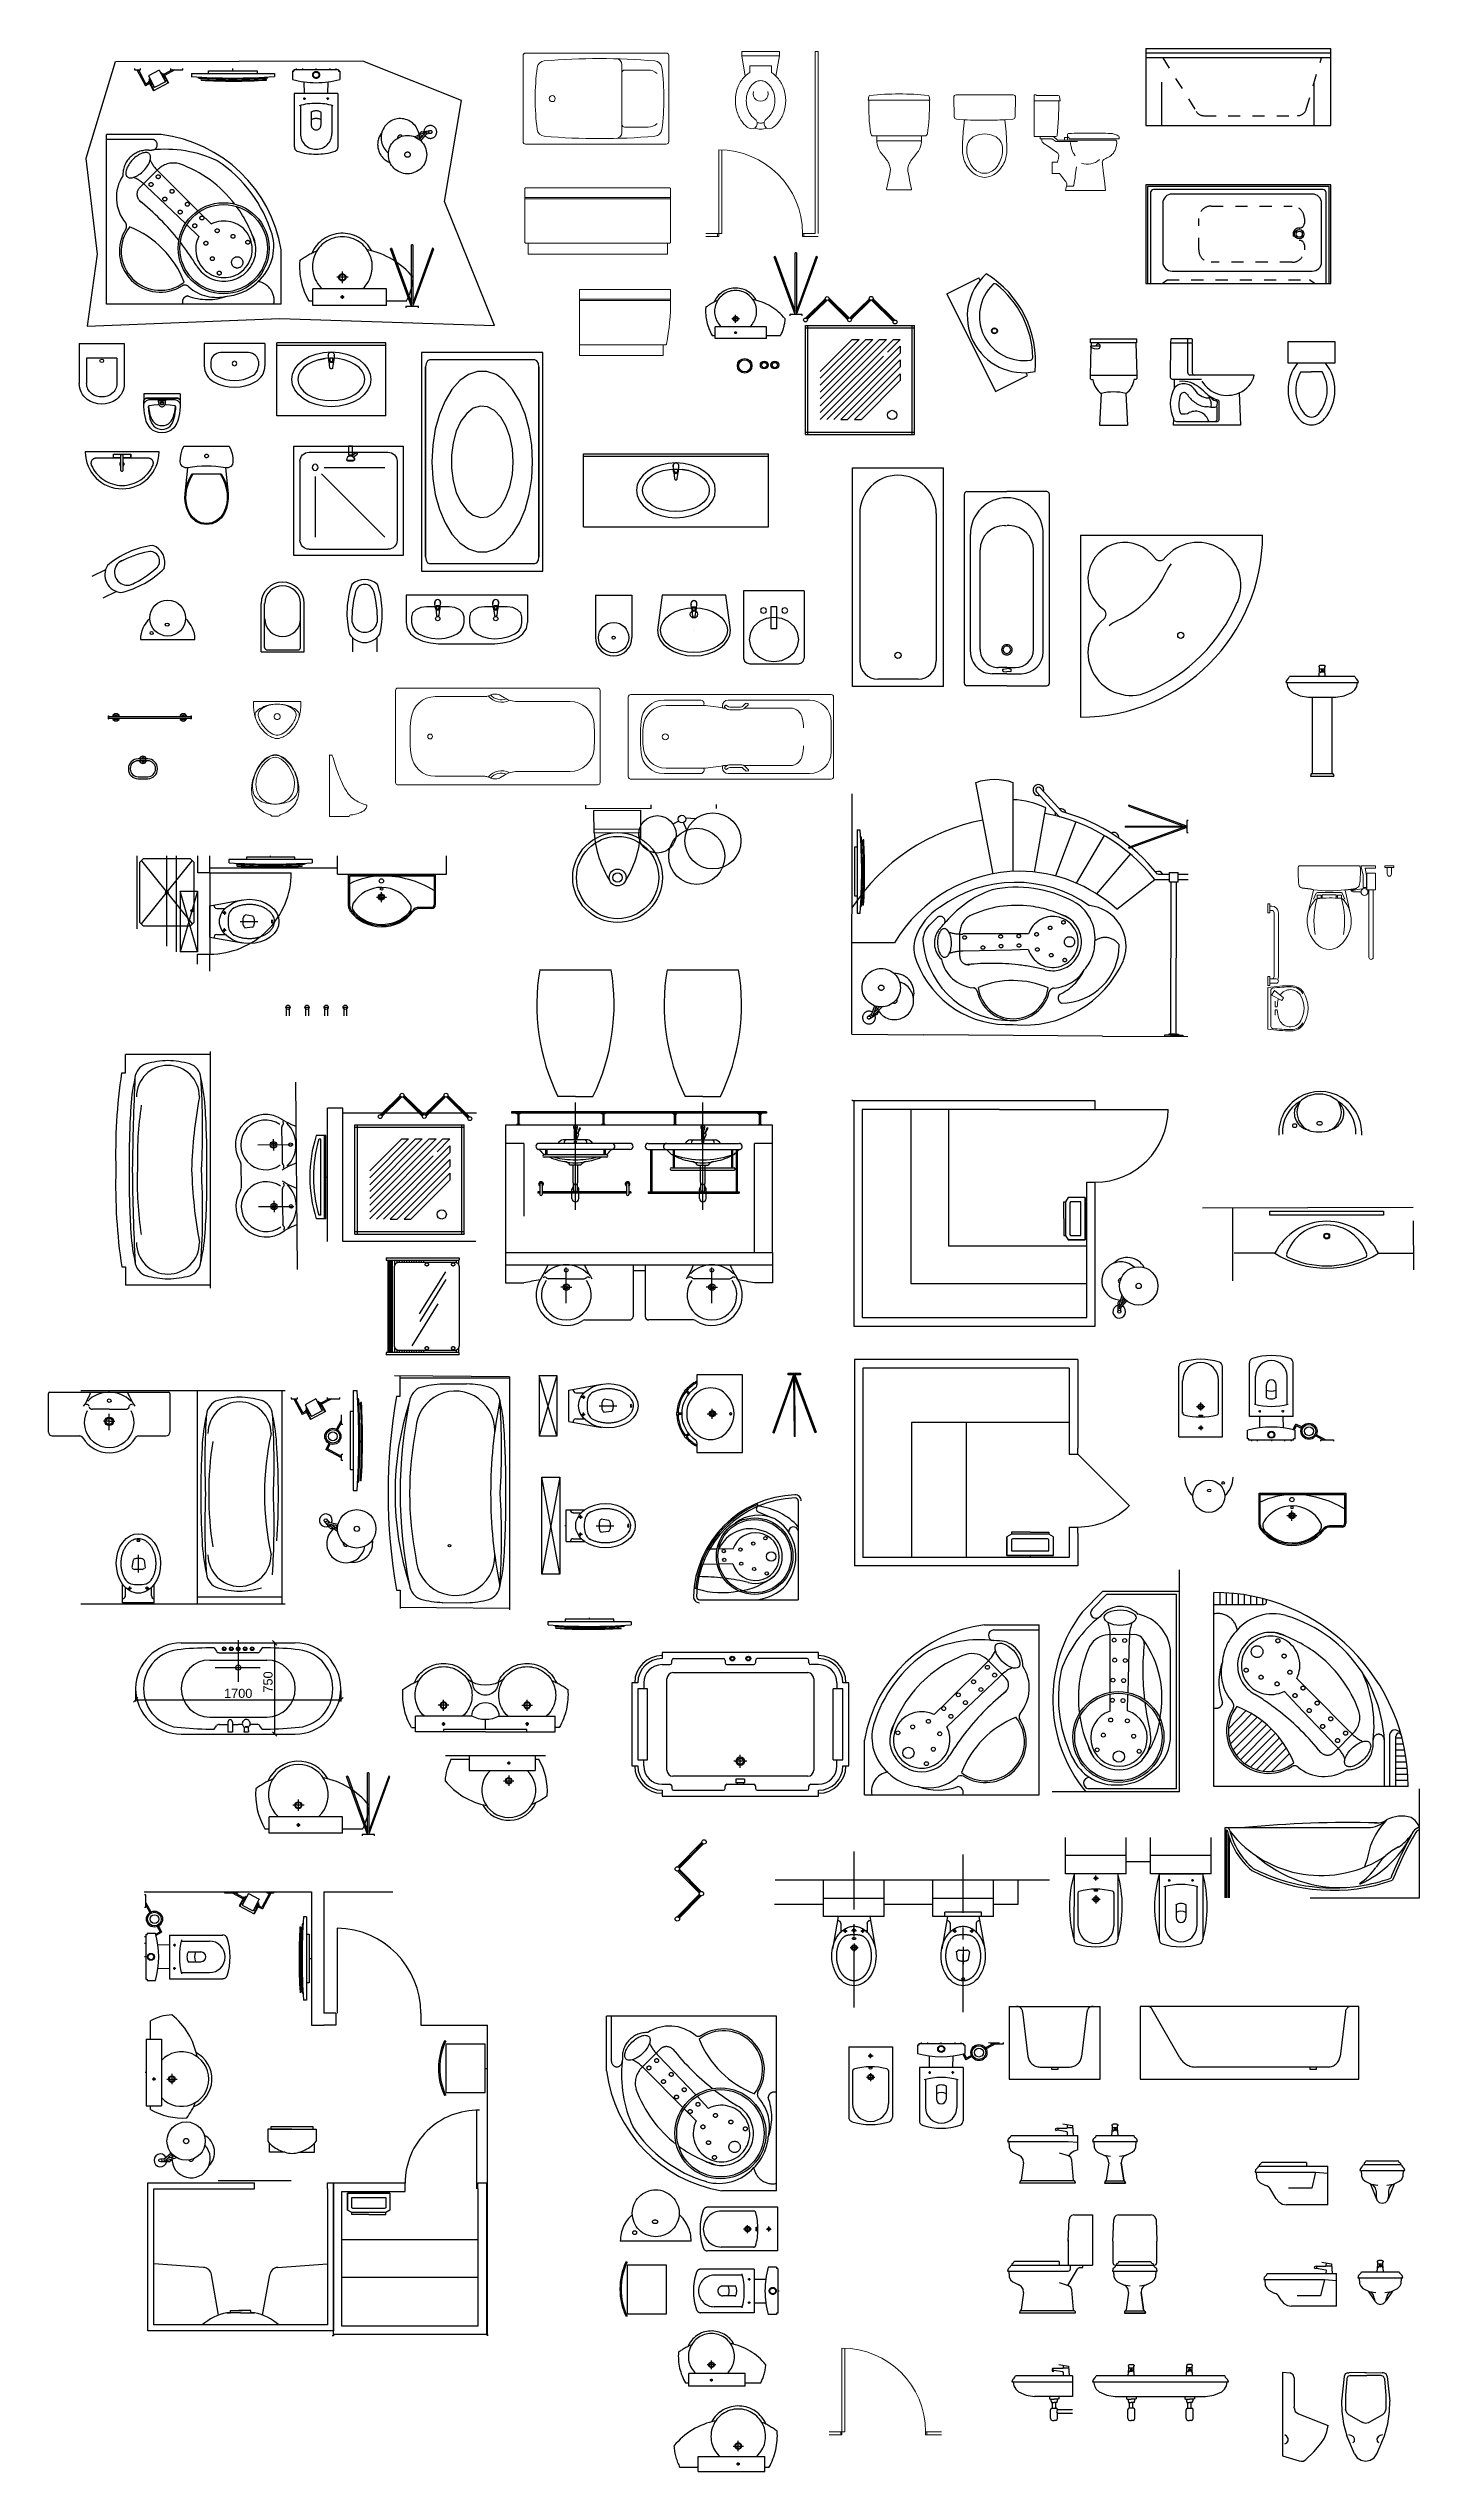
# Model space of a CAD drawing. Header units: millimetres. Extents: x -57 to 56, y 2 to 85.
# Drawn here: x -56.63 to -45.33, y 3.13 to 23.1 of the extents above; entities that cross this region are included whole.
import ezdxf

# ---------------------------------------------------------------- set-up
doc = ezdxf.new("R2010")
doc.units = ezdxf.units.MM
doc.header["$LTSCALE"] = 0.5
for name, pattern in [('ACAD_ISO10W100', [18.5, 12, -3, 0.5, -3]), ('DASHED', [15, 12, -3]), ('HIDDEN2', [4.7625, 3.175, -1.5875])]:
    doc.linetypes.add(name, pattern=pattern)
doc.layers.add('A223G3', color=3, linetype='Continuous', lineweight=0)
doc.layers.add('A740G3', color=3, linetype='Continuous', lineweight=0)
doc.layers.add('MEBEL', color=7, linetype='DASHED')
doc.styles.add('TECHNO', font='arial.ttf')

msp = doc.modelspace()

# ---------------------------------------------------------------- texts
at = {"layer": 'MEBEL', "linetype": 'Continuous', "insert": (-55.067, 9.547), "char_height": 0.075, "attachment_point": 5, "style": 'TECHNO'}
msp.add_mtext('\\A1;{\\fArial|b0|i0|c0|p34;1700}', dxfattribs=at)
at = {"layer": 'MEBEL', "linetype": 'Continuous', "insert": (-54.821, 9.641), "char_height": 0.075, "attachment_point": 5, "rotation": 90, "style": 'TECHNO'}
msp.add_mtext('\\A1;{\\fArial|b0|i0|c0|p34;750}', dxfattribs=at)

# ---------------------------------------------------------------- blocks, each defined once
blk = doc.blocks.new('_Oblique')
at = {"color": 0, "linetype": 'ByBlock', "lineweight": -2}
blk.add_line((-0.5, -0.5), (0.5, 0.5), dxfattribs=at)
blk = doc.blocks.new('sanitario06')
for p, q in [((0, 0.681), (0, 0.351)), ((1.58, 0.701), (0.02, 0.701)), ((1.32, 0.651), (0.35, 0.651)), ((1.6, 0.351), (1.6, 0.681)), ((1.3, 0.571), (0.48, 0.571)), ((1.45, 0.351), (1.45, 0.421)), ((1.5, 0.351), (1.5, 0.471)), ((0, 0.021), (0, 0.351)), ((0.28, 0.371), (0.28, 0.353)), ((0.28, 0.331), (0.28, 0.349)), ((1.45, 0.351), (1.45, 0.281)), ((1.462, 0.38), (1.458, 0.351)), ((1.462, 0.322), (1.458, 0.351)), ((1.483, 0.379), (1.485, 0.351)), ((1.483, 0.323), (1.485, 0.351)), ((1.5, 0.351), (1.5, 0.231)), ((1.6, 0.351), (1.6, 0.021)), ((1.58, 0.001), (0.02, 0.001)), ((1.32, 0.051), (0.35, 0.051)), ((1.3, 0.131), (0.48, 0.131))]:
    blk.add_line(p, q)
for centre, radius, start, end in [((0.02, 0.681), 0.02, 90, 180), ((0.35, 0.351), 0.3, 90, 180), ((1.32, 0.471), 0.18, 0, 90), ((1.58, 0.681), 0.02, 0, 90), ((0.48, 0.371), 0.2, 90, 180), ((1.3, 0.421), 0.15, 0, 90), ((0.35, 0.351), 0.3, 180, 270), ((0.48, 0.331), 0.2, 180, 270), ((1.303, 0.353), 0.042, 357.0399, 182.9601), ((1.303, 0.349), 0.042, 177.0399, 2.9601), ((1.303, 0.353), 0.03, 355.8556, 184.1444), ((1.303, 0.349), 0.03, 175.8556, 4.1444), ((1.3, 0.281), 0.15, 270, 0), ((1.32, 0.231), 0.18, 270, 0), ((1.472, 0.378), 0.0103, 3.3781, 172.5096), ((1.472, 0.324), 0.0103, 187.4904, 356.6219), ((0.02, 0.021), 0.02, 180, 270), ((1.58, 0.021), 0.02, 270, 0)]:
    blk.add_arc(centre, radius, start, end)
blk = doc.blocks.new('elev_serin_3586')
for p, q in [((0, 25), (0, 0)), ((0, 25), (60, 25)), ((60, 0), (60, 25)), ((60, 23.5), (0, 23.5)), ((60, 22), (0, 22)), ((5.12, 14.06), (5.12, 0)), ((54.53, 13.67), (54.51, 0)), ((0, 0), (60, 0))]:
    blk.add_line(p, q)
at = {"color": 9, "linetype": 'HIDDEN2'}
for p, q in [((5.52, 22), (16.29, 4.61)), ((52.05, 5.33), (57, 22)), ((18.84, 3.19), (49.18, 3.19))]:
    blk.add_line(p, q, dxfattribs=at)
for centre, start, end in [((18.84, 6.19), 211.77662, 270), ((49.18, 6.19), 270, 343.46587)]:
    blk.add_arc(centre, 3, start, end, dxfattribs=at)
blk = doc.blocks.new('plan_serin_3586')
at = {"color": 9, "linetype": 'HIDDEN2'}
for p, q in [((-54.7, -32), (-53.13, -30.84)), ((-53.13, -30.84), (-6.87, -30.84)), ((-5.3, -32), (-6.87, -30.84))]:
    blk.add_line(p, q, dxfattribs=at)
blk.add_lwpolyline([(-60, -32), (0, -32), (0, 0), (-60, 0)], close=True)
blk.add_lwpolyline([(-0.5, -32), (-0.5, -0.5), (-59.5, -0.5), (-59.5, -32)])
blk.add_lwpolyline([(-1.5, -32), (-1.5, -2.5, 0.414214), (-2.5, -1.5), (-57.5, -1.5, 0.414214), (-58.5, -2.5), (-58.5, -32)], format="xyb")
blk.add_lwpolyline([(-51.5, -28), (-6, -28, 0.414214), (-3, -25), (-3, -6, 0.414214), (-6, -3), (-51.5, -3, 0.414214), (-54.5, -6), (-54.5, -25, 0.414214)], format="xyb", close=True)
blk.add_lwpolyline([(-8.58, -21.12, -0.414214), (-12.58, -25.12), (-38.83, -25.12, -0.414214), (-42.83, -21.12), (-42.83, -10.88, -0.414214), (-38.83, -6.88), (-12.58, -6.88, -0.414214), (-8.58, -10.88), (-8.58, -12.51)], format="xyb", dxfattribs=at)
blk.add_lwpolyline([(-8.58, -19.49), (-8.58, -21.12)], dxfattribs=at)
for radius in [1.5, 1]:
    blk.add_circle((-10.25, -16), radius)
for centre, radius, start, end in [((-10.25, -16), 2, 88.35639, 271.64361), ((-10.2, -12.38), 1.62, 268.16234, 355.59916), ((-10.2, -19.62), 1.62, 4.40084, 91.83766)]:
    blk.add_arc(centre, radius, start, end, dxfattribs=at)
blk = doc.blocks.new('elev_cadet_front')
for p, q in [((-7.32, 25.29), (-7.58, 16.21)), ((-4.28, 25.59), (-7.52, 25.59)), ((-7.52, 25.59), (-7.52, 25.45)), ((-7.28, 26.66), (-7.31, 25.59)), ((7.28, 26.66), (7.58, 16.21)), ((-7.41, 16.21), (-7.6, 16.1)), ((-7.6, 16.1), (-7.6, 15.17)), ((-7.58, 16.21), (7.58, 16.21)), ((7.41, 16.21), (7.6, 16.1)), ((7.6, 16.1), (7.6, 15.17)), ((-7.6, 15.17), (-7.34, 14.9)), ((-7.34, 14.9), (-7.24, 14.86)), ((-7.24, 14.86), (-6.71, 14.86)), ((-3.98, 10.25), (-4.54, 0)), ((3.98, 10.25), (4.54, 0)), ((7.24, 14.86), (6.71, 14.86)), ((7.34, 14.9), (7.24, 14.86)), ((7.6, 15.17), (7.34, 14.9)), ((-4.54, 0), (4.54, 0))]:
    blk.add_line(p, q)
blk.add_lwpolyline([(-7.43, 28.03), (7.47, 28.03), (7.47, 26.66), (-7.43, 26.66)], close=True)
for centre, radius, start, end in [((-5.67, 27.58), 2.82, 228.97609, 286.66998), ((-5.01, 25.59), 0.73, 281.89027, 180), ((-0.15, 15.63), 6.6, 186.70305, 234.55663), ((0, -4.61), 15.39, 74.99607, 105.00393), ((0.15, 15.63), 6.6, 305.44337, 353.29695)]:
    blk.add_arc(centre, radius, start, end)
blk = doc.blocks.new('elev_cadet_side')
for p, q in [((-11.76, 26.52), (-11.92, 15.59)), ((-11.74, 27.94), (-11.76, 26.83)), ((-11.57, 26.66), (-11.76, 26.83)), ((-11.57, 26.66), (-11.76, 26.52)), ((-11.57, 26.66), (-4.93, 26.66)), ((-11.47, 28.08), (-5.03, 28.08)), ((-6.2, 17.02), (-6.2, 27.94)), ((-4.93, 26.66), (-4.74, 26.83)), ((-4.93, 26.66), (-4.74, 26.53)), ((-4.74, 27.94), (-4.74, 26.83)), ((-4.74, 26.53), (-4.74, 17.02)), ((15.35, 16.21), (-5.51, 16.21)), ((-11.21, 14.89), (-1.77, 14.89)), ((-10.52, 12.08), (-10.52, 14.89)), ((10.52, 10.52), (10.88, 0)), ((-10.88, 0), (-10.72, 1.97)), ((10.88, 0), (-10.88, 0)), ((-10.72, 1.48), (-9.84, 1.23)), ((-9.84, 1.23), (3.46, 1.23)), ((1.89, 5.68), (1.32, 5.72)), ((2.52, 5.76), (1.89, 5.68)), ((3.11, 5.92), (2.52, 5.76)), ((3.11, 5.92), (3.29, 6.48)), ((3.3, 5.8), (3.11, 5.92)), ((3.29, 6.48), (3.39, 7.38)), ((3.3, 1.82), (3.3, 5.8)), ((3.39, 7.38), (3.39, 7.71)), ((3.94, 1.82), (3.94, 7.8))]:
    blk.add_line(p, q)
for centre, radius, start, end in [((-11.45, 27.7), 0.374, 93.05381, 141.608), ((-6.34, 27.94), 0.148, 0.37752, 73.95481), ((-5.02, 27.72), 0.354, 36.93951, 91.00512), ((-5.33, 17.06), 0.869, 182.62286, 257.81394), ((-3.87, 17.06), 0.869, 182.62286, 257.81394), ((7.44, 18.02), 8.11, 292.31326, 347.10778), ((-11, 15.81), 0.949, 193.40188, 257.33065), ((-1.23, 6.84), 10.66, 150.56723, 207.17799), ((-7.46, 9.28), 4.14, 32.08548, 137.49291), ((-0.16, 6.84), 8.95, 159.57526, 194.11422), ((-7.96, 5.38), 8.85, 72.24763, 95.84553), ((-7.47, 9.28), 1.28, 37.39535, 147.91286), ((1.58, 15.11), 9.48, 212.16997, 233.64384), ((-10.65, 0.91), 13.98, 43.86077, 67.30765), ((0.73, 14.23), 5.43, 210.45184, 266.51952), ((6.56, 19.23), 9.57, 211.14759, 294.44729), ((7.48, 19.36), 11.9, 227.40914, 249.29422), ((0.48, 9.12), 0.312, 254.24115, 18.6198), ((6.3, 10.02), 5.58, 188.27566, 207.78682), ((-0.55, 6.56), 2.97, 42.43722, 63.36911), ((3.64, 11.07), 3.21, 231.37042, 259.48122), ((3.1, 7.63), 0.294, 16.80062, 99.69683), ((3.36, 7.62), 0.609, 16.43899, 98.06722), ((-7.71, 4.65), 1.13, 179.72691, 236.00331), ((-7.6, 8.31), 4.66, 260.82422, 294.11281), ((-3.73, -0.02), 4.52, 16.01816, 115.78373), ((1.09, 14.29), 8.53, 232.9954, 259.68361), ((-0.01, 1.25), 4.66, 73.45841, 95.26731), ((-1.59, 6.64), 3.05, 342.36705, 14.71235), ((2.76, 1.77), 0.536, 275.41329, 5.32651), ((3.41, 1.77), 0.536, 275.41329, 5.32651)]:
    blk.add_arc(centre, radius, start, end)
blk = doc.blocks.new('cascade_24inch')
for p, q in [((-13.47, 0.78), (-13.47, -0.15)), ((-13.47, 0.78), (-13.34, 0.78)), ((-13.34, 0.78), (-13.34, -0.15)), ((-13.34, 0.62), (13.34, 0.62)), ((-13.34, 0), (13.34, 0)), ((13.34, 0.78), (13.34, -0.15)), ((13.34, 0.78), (13.47, 0.78)), ((13.47, 0.78), (13.47, -0.15)), ((-13.47, -0.15), (-13.34, -0.15)), ((13.34, -0.15), (13.47, -0.15))]:
    blk.add_line(p, q)
for centre, radius, start, end in [((-10.91, 0.31), 1.19, 15.17167, 164.82833), ((-10.91, 0.31), 1.07, 16.99646, 163.00354), ((-10.91, 0.31), 0.632, 29.65695, 150.34305), ((-10.91, 0.31), 0.569, 33.30875, 146.69125), ((-10.91, 0.31), 0.569, 213.30875, 326.69125), ((10.91, 0.31), 1.19, 15.17167, 164.82833), ((10.91, 0.31), 1.07, 16.99646, 163.00354), ((10.91, 0.31), 0.632, 29.65695, 150.34305), ((10.91, 0.31), 0.569, 33.30875, 146.69125), ((10.91, 0.31), 0.569, 213.30875, 326.69125), ((-10.91, 0.31), 1.19, 195.17167, 344.82833), ((-10.91, 0.31), 1.07, 196.99646, 343.00354), ((-10.91, 0.31), 0.632, 209.65695, 330.34305), ((10.91, 0.31), 1.19, 195.17167, 344.82833), ((10.91, 0.31), 1.07, 196.99646, 343.00354), ((10.91, 0.31), 0.632, 209.65695, 330.34305)]:
    blk.add_arc(centre, radius, start, end)
blk = doc.blocks.new('cascade_towelring')
for points in [[(-0.81, 0.31), (-1.59, 0.31, 0.414214), (-4.72, -2.81), (-4.72, -2.99, 0.414214), (-1.59, -6.12), (1.59, -6.12, 0.414214), (4.72, -2.99), (4.72, -2.81, 0.414214), (1.59, 0.31), (0.81, 0.31)], [(-0.81, -0.31), (-1.59, -0.31, 0.414214), (-4.09, -2.81), (-4.09, -2.99, 0.414214), (-1.59, -5.49), (1.59, -5.49, 0.414214), (4.09, -2.99), (4.09, -2.81, 0.414214), (1.59, -0.31), (0.81, -0.31)]]:
    blk.add_lwpolyline(points, format="xyb")
blk.add_lwpolyline([(-0.81, 0.37), (0.81, 0.37), (0.81, -0.38), (-0.81, -0.38)], close=True)
for radius, start, end in [(1.19, 15.17167, 164.82833), (1.07, 16.99646, 163.00354), (0.632, 36.42479, 143.57521), (0.569, 41.22217, 138.77783), (1.19, 195.17167, 344.82833), (1.07, 196.99646, 343.00354), (0.632, 216.42479, 323.57521), (0.569, 221.22217, 318.77783)]:
    blk.add_arc((0, 0), radius, start, end)
blk = doc.blocks.new('plan_cadet')
for p in [(-3.43, -9.77), (3.43, -9.77)]:
    blk.add_line(p, (0, -9.77))
blk.add_lwpolyline([(-7.6, 0), (7.6, 0), (7.6, -7), (-7.6, -7)], close=True)
for centre, radius, start, end in [((6.42, -15.78), 14.04, 141.30876, 220.48373), ((-6.42, -15.78), 14.04, 319.51627, 38.69124), ((6.42, -15.78), 11.54, 148.61493, 220.48373), ((-6.42, -15.78), 11.54, 319.51627, 31.38507), ((0.32, -21.11), 3.44, 219.5662, 264.66107), ((-0.32, -21.11), 3.44, 275.33893, 320.4338), ((0.32, -21.11), 5.94, 219.5662, 266.91082), ((-0.32, -21.11), 5.94, 273.08918, 320.4338)]:
    blk.add_arc(centre, radius, start, end)
blk = doc.blocks.new('*B216')
at = {"layer": 'A740G3', "color": 0, "linetype": 'ByBlock'}
for p, q in [((194, 0), (-194, 0)), ((-180.83, -124.02), (-179.65, -133.04)), ((-43, -26), (0, -23)), ((0, -23), (43, -26)), ((179.65, -133.04), (180.83, -124.02))]:
    blk.add_line(p, q, dxfattribs=at)
for centre, radius, start, end in [((215.13, -26.21), 409.97, 176.334, 183.778003), ((-215.13, -26.21), 409.97, 356.222003, 3.666), ((224.88, -25.57), 419.74, 183.778003, 190.452003), ((65.6, -54.95), 257.77, 190.452003, 198.971003), ((-65.57, -109.03), 116.23, 179.287, 187.411003), ((-153.55, -107.93), 28.24, 162.756, 179.282997), ((-147.87, -109.7), 34.19, 141.981, 162.756997), ((76.02, -51.36), 268.79, 198.971003, 205.049003), ((-80.66, -162.23), 119.49, 130.916, 141.985), ((163.97, -10.28), 365.87, 205.047003, 210.255003), ((-73.66, -170.32), 130.19, 121.439997, 130.913997), ((-109.19, -110.99), 47.78, 174.143, 196.663003), ((-112.86, -110.62), 44.1, 148.139, 174.143), ((50.71, -63.13), 214.69, 196.665003, 207.235003), ((58.31, -71.9), 243.55, 210.257003, 217.084003), ((-65.77, -139.88), 99.54, 130.913997, 148.139), ((-35.54, -232.67), 203.27, 113.859, 121.439), ((122.53, -26.16), 295.47, 207.235003, 216.542003), ((-52.64, -155.03), 119.58, 118.249, 130.915), ((-16.94, -274.71), 249.25, 105.818, 113.861), ((2.66, -257.95), 236.42, 109.25, 118.248), ((2.95, -344.94), 322.23, 98.746, 105.818), ((2.08, -256.31), 234.68, 101.076, 109.248997), ((-0.88, -320.01), 297.01, 89.83, 98.746), ((0, -126), 25, 90, 270.001003), ((0.88, -320.01), 297.01, 81.254, 90.17), ((0, -126), 25, 269.999003, 90.001), ((-2.08, -256.31), 234.68, 70.751, 78.924), ((-2.95, -344.94), 322.23, 74.182, 81.254), ((-2.66, -257.95), 236.42, 61.752, 70.75), ((16.94, -274.71), 249.25, 66.139, 74.182), ((52.64, -155.03), 119.58, 49.085, 61.751), ((-122.54, -26.16), 295.47, 323.458003, 332.765003), ((35.54, -232.67), 203.27, 58.561, 66.140997), ((65.77, -139.88), 99.54, 31.861, 49.086), ((-58.31, -71.9), 243.55, 322.916003, 329.743003), ((-50.71, -63.13), 214.69, 332.764003, 343.335003), ((73.66, -170.32), 130.19, 49.086, 58.56), ((112.86, -110.62), 44.1, 5.856997, 31.860997), ((-163.97, -10.28), 365.87, 329.745003, 334.953003), ((109.19, -110.99), 47.78, 343.337003, 5.856997), ((80.66, -162.23), 119.49, 38.014997, 49.084), ((-76.02, -51.36), 268.79, 334.951003, 341.029003), ((147.87, -109.7), 34.19, 17.242997, 38.018), ((-65.6, -54.95), 257.77, 341.029003, 349.548003), ((153.55, -107.93), 28.24, 0.717, 17.244), ((65.57, -109.03), 116.23, 352.589003, 0.712997), ((-224.88, -25.57), 419.74, 349.548003, 356.222003), ((70.89, -62.4), 259.31, 217.083003, 223.698003), ((130.32, -5.6), 341.53, 223.698003, 228.673003), ((75.17, -61.26), 236.53, 216.542003, 226.948003), ((63.43, -81.67), 240.23, 228.672003, 234.604003), ((72.54, -64.07), 232.67, 226.948003, 242.508003), ((56.6, -91.29), 228.43, 234.605003, 240.560003), ((12.6, -169.24), 138.92, 240.562003, 248.200003), ((15.59, -161.78), 146.95, 248.197003, 257.311003), ((0, -203.48), 75.52, 242.508003, 270), ((0, -231.02), 75.98, 257.313003, 270), ((0, -203.48), 75.52, 270, 297.492003), ((0, -231.02), 75.98, 270, 282.687003), ((-15.59, -161.78), 146.95, 282.689003, 291.803003), ((-72.54, -64.07), 232.67, 297.492003, 313.052003), ((-12.6, -169.24), 138.92, 291.800003, 299.438003), ((-56.6, -91.29), 228.43, 299.440003, 305.395003), ((-63.43, -81.67), 240.23, 305.396003, 311.328003), ((-75.17, -61.26), 236.53, 313.052003, 323.458003), ((-130.33, -5.6), 341.53, 311.327003, 316.302003), ((-70.89, -62.4), 259.31, 316.302003, 322.917003)]:
    blk.add_arc(centre, radius, start, end, dxfattribs=at)
blk = doc.blocks.new('PLUMBING0022')
at = {"color": 0, "linetype": 'ByBlock'}
blk.add_blockref('*B216', (0, 0), dxfattribs=at)
blk = doc.blocks.new('*B218')
at = {"layer": 'A740G3', "color": 0, "linetype": 'ByBlock'}
for p, q in [((1.25, 1012.84), (0, 1012.84)), ((-28, 510), (28, 510))]:
    blk.add_line(p, q, dxfattribs=at)
for centre, radius, start, end in [((72.1, 789.13), 243.19, 119.939, 138.559), ((52.57, 812.71), 216.7, 118.629, 138.638), ((0, 909.01), 106.99, 90, 118.629), ((-0.15, 913.3), 99.53, 89.913, 119.569997), ((0, 909.01), 106.99, 61.371, 90), ((0.78, 915.67), 97.17, 60.061, 89.718997), ((-72.1, 789.13), 243.19, 41.440997, 60.060997), ((-52.57, 812.71), 216.7, 41.362, 61.371), ((193.94, 712.73), 390.62, 159.499, 169.454997), ((70.05, 753.28), 256.85, 166.534, 186.145003), ((154.12, 733.16), 343.3, 153.089, 166.534997), ((195.95, 711.98), 392.76, 149.824, 159.499), ((50.35, 775.61), 209.11, 161.204, 180.335003), ((110.33, 755.38), 294.19, 138.559, 153.089), ((153.36, 740.55), 317.93, 145.712997, 161.204), ((110.65, 761.57), 294.09, 138.638, 149.823), ((86.84, 785.9), 237.42, 124.929997, 145.713), ((0, 910.25), 85.75, 90, 124.931), ((0, 910.25), 85.75, 55.069997, 90), ((-86.84, 785.9), 237.42, 34.287, 55.069), ((-153.36, 740.55), 317.93, 18.795997, 34.286997), ((-110.65, 761.57), 294.09, 30.177, 41.362), ((-110.33, 755.38), 294.19, 26.911, 41.440997), ((-195.95, 711.98), 392.76, 20.501, 30.175997), ((-50.35, 775.61), 209.11, 359.665003, 18.796), ((-154.12, 733.16), 343.3, 13.464997, 26.911), ((-193.94, 712.73), 390.62, 10.544997, 20.501), ((-70.05, 753.28), 256.85, 353.855003, 13.466), ((101.32, 729.97), 296.4, 169.454, 180.888003), ((51.34, 729.19), 246.42, 180.888003, 198.374003), ((-74.58, 737.71), 111.39, 186.145003, 216.120003), ((-4.11, 710.78), 187.99, 198.374003, 218.418003), ((-66.2, 743.83), 121.76, 216.119003, 249.339003), ((23.57, 775.45), 182.33, 180.335003, 207.008003), ((-7.06, 759.84), 147.95, 207.009003, 236.684003), ((0, 919.37), 309.37, 249.338003, 270), ((1.98, 773.59), 164.41, 236.683003, 262.401003), ((0, 919.37), 309.37, 270, 290.662003), ((-1.98, 773.59), 164.41, 277.599003, 303.317003), ((7.06, 759.84), 147.95, 303.316003, 332.991003), ((66.2, 743.83), 121.76, 290.661003, 323.880003), ((-23.57, 775.45), 182.33, 332.992003, 359.665003), ((4.1, 710.78), 187.99, 321.582003, 341.626003), ((74.58, 737.71), 111.39, 323.880003, 353.855003), ((-51.34, 729.19), 246.42, 341.626003, 359.112003), ((-101.32, 729.97), 296.4, 359.112003, 10.545997), ((3.32, 716.67), 197.47, 218.418003, 232.812003), ((18.39, 736.52), 222.39, 232.811003, 246.370003), ((61.43, 834.91), 329.79, 246.371003, 252.202003), ((-43.19, 509.05), 12.46, 52.124, 72.199997), ((-53.02, 496.41), 28.47, 28.515, 52.124), ((53.01, 496.41), 28.47, 127.875997, 151.484997), ((43.18, 509.05), 12.46, 107.8, 127.876), ((-61.43, 834.91), 329.79, 287.798003, 293.629003), ((-18.39, 736.52), 222.39, 293.630003, 307.189003), ((-3.32, 716.67), 197.47, 307.188003, 321.582003)]:
    blk.add_arc(centre, radius, start, end, dxfattribs=at)
blk = doc.blocks.new('PLUMBING0023')
at = {"color": 0, "linetype": 'ByBlock'}
blk.add_blockref('*B218', (0, 0), dxfattribs=at)
blk = doc.blocks.new('*B220')
at = {"layer": 'A740G3', "color": 0, "linetype": 'ByBlock'}
for p, q in [((0, 1016), (0, 509)), ((6.17, 1015.44), (0, 1016)), ((0, 509), (161, 509))]:
    blk.add_line(p, q, dxfattribs=at)
for centre, radius, start, end in [((-4.73, 895.45), 120.48, 79.039, 84.806), ((16.19, 1003.49), 10.44, 59.358, 79.039), ((19.31, 1008.77), 4.3, 18.367997, 59.358), ((-2698.7, 106.32), 2868.22, 16.812997, 18.367), ((1238.94, 1296.15), 1245.26, 196.813003, 200.403003), ((1025.43, 1216.73), 1017.46, 200.403003, 204.375003), ((865.45, 1144.24), 841.81, 204.375003, 210.031003), ((329.32, 834.32), 222.56, 210.032003, 221.045003), ((349.8, 852.14), 249.7, 221.044003, 233.226003), ((362.04, 868.52), 270.15, 233.226003, 244.935003), ((364, 872.73), 274.79, 244.935003, 256.673003), ((298.36, 595.6), 10, 340.478003, 76.674), ((179.52, 502.45), 19.64, 122.797, 160.534), ((181.3, 499.69), 22.93, 92.02, 122.794997), ((174.28, 698.82), 176.32, 272.020003, 286.820003), ((157.65, 753.82), 233.78, 286.821003, 298.754003), ((229.06, 623.68), 85.34, 298.754003, 318.568003), ((235.69, 617.82), 76.49, 318.567003, 340.477003)]:
    blk.add_arc(centre, radius, start, end, dxfattribs=at)
blk = doc.blocks.new('PLUMBING0024')
at = {"color": 0, "linetype": 'ByBlock'}
blk.add_blockref('*B220', (0, 0), dxfattribs=at)
blk = doc.blocks.new('*B222')
at = {"layer": 'A740G3', "color": 0, "linetype": 'ByBlock'}
for p, q in [((1672, 0), (20, 0)), ((0, -20), (0, -35)), ((0, -35), (0, -677)), ((594.123494, -45), (294.327572, -45)), ((613.488411, -90), (311.596266, -90)), ((774.992291, -93), (774.992291, -102)), ((801.315806, -112), (784.992291, -112)), ((793.711267, -96.847132), (800.517601, -89.52089)), ((794.023213, -105.326678), (801.315809, -112.101752)), ((808.997146, -89.208945), (816.289742, -95.984019)), ((1492, -45), (822.992291, -45)), ((835.347475, -103.470541), (924.370156, -103.470541)), ((835.347475, -125.470541), (924.370156, -125.470541)), ((944.164202, -95.274473), (965.29701, -74.152215)), ((1335.206557, -112), (958.51102, -112)), ((959.716666, -110.834706), (987.006326, -83.55867)), ((969.954515, -72.410348), (983.180668, -73.329403)), ((1692, -677), (1692, -20)), ((1672, -225), (1672, -472)), ((774.992291, -595), (774.992291, -604)), ((784.992291, -585), (814.263476, -585)), ((796.214249, -599.624397), (803.446497, -592.784939)), ((837.358311, -579.114983), (926.377493, -578.325791)), ((951.781638, -585), (1335.206557, -585)), ((961.852362, -592.647701), (989.382753, -619.68074)), ((15, -696.36), (20, -697)), ((20, -697), (1672, -697)), ((294.327572, -652), (594.123494, -652)), ((311.596266, -607), (614.123494, -607)), ((624.123494, -617), (624.123494, -622)), ((795.977488, -608.106375), (802.848501, -615.371991)), ((811.330479, -615.608752), (818.562727, -608.769294)), ((822.992291, -652), (1492, -652)), ((837.553342, -601.114119), (926.572524, -600.324926)), ((946.438451, -608.345196), (967.75768, -629.279281)), ((972.430443, -630.97979), (985.647929, -629.94352))]:
    blk.add_line(p, q, dxfattribs=at)
for centre, radius, start, end in [((20, -20), 20, 90, 180), ((1672, -20), 20, 0.001, 90), ((294.327572, -235), 190, 90, 175.6329222222), ((311.596266, -280), 190, 90, 177.3301361111), ((594.123494, -75), 30, 345.5224888889, 90), ((613.488411, -80), 10, 270, 345.5224888889), ((554.670767, -1228.011114), 1139.530084, 78.3390555556, 87.0413222222), ((822.992291, -93), 48, 90, 180), ((784.992291, -102), 10, 180, 246.8796361111), ((798.107013, -100.930932), 6, 137.1068444444, 227.1068472222), ((804.913346, -93.60469), 6, 47.1068444444, 137.1068444444), ((835.347475, -75.470541), 50, 227.1068472222, 270), ((835.347475, -75.470541), 28, 227.1068472222, 270), ((924.370156, -75.470541), 28, 270, 314.9856972222), ((924.370156, -75.470541), 50, 270, 314.9856972222), ((969.538591, -78.395914), 6, 86.0250333333, 134.9856944444), ((982.764745, -79.31497), 6, 314.9856972222, 86.0250333333), ((1335.206557, -212), 100, 10.2321555556, 90), ((579.006763, -348.5), 868.420704, 4.81425, 10.2321555556), ((1492, -225), 180, 0, 90), ((1780.55625, -348.5), 1680.55625, 175.6329222222, 184.3670777778), ((1780.55625, -348.5), 1660.55625, 177.3301361111, 182.6698638889), ((305, -348.5), 25, 0, 180), ((305, -348.5), 25, 180, 360), ((294.327572, -462), 190, 184.3670777778, 270), ((311.596266, -417), 190, 182.6698638889, 270), ((554.391233, 531.47511), 1140.041016, 273.0033805556, 281.6699888889), ((784.992291, -595), 10, 113.1383916667, 180), ((837.801564, -629.113019), 50, 90.5079361111, 133.4010888889), ((926.820746, -628.323826), 50, 45.5222416667, 90.5079361111), ((1335.206557, -485), 100, 270, 349.7678444444), ((579.006763, -348.5), 868.420704, 349.7678444444, 355.18575), ((1492, -472), 180, 270, 0), ((20, -677), 20, 180, 270), ((594.123494, -622), 30, 270, 0), ((614.123494, -617), 10, 0, 90), ((822.992291, -604), 48, 180, 270), ((800.336857, -603.983767), 6, 133.4010888889, 223.4010916667), ((807.207871, -611.249383), 6, 223.4010916667, 313.4010916667), ((837.801564, -629.113019), 28, 90.5079361111, 133.4010888889), ((926.820746, -628.323826), 28, 45.5222416667, 90.5079361111), ((971.961474, -624.998146), 6, 225.5222444444, 274.4829055556), ((985.17896, -623.961875), 6, 274.4829055556, 45.5222416667), ((1672, -677), 20, 270.0010027778, 359.9990027778)]:
    blk.add_arc(centre, radius, start, end, dxfattribs=at)
blk = doc.blocks.new('PLUMBING0061')
at = {"color": 0, "linetype": 'ByBlock'}
blk.add_blockref('*B222', (0, 0), dxfattribs=at)
blk = doc.blocks.new('*B224')
at = {"layer": 'A740G3', "color": 0, "linetype": 'ByBlock'}
for p, q in [((1666, 0), (20, 0)), ((0, -20), (0, -35)), ((0, -35), (0, -777)), ((327.223808, -70), (734.975214, -70)), ((766.670137, -63.453604), (785.729491, -55.229572)), ((817.424414, -48.683176), (824.165643, -48.683176)), ((866.394013, -60.736396), (897.175674, -79.866948)), ((1436.981439, -110), (1002.746598, -110)), ((1686, -777), (1686, -20)), ((15, -796.36), (20, -797)), ((20, -797), (1666, -797)), ((327.223808, -727), (734.975214, -727)), ((766.670137, -733.546396), (785.729491, -741.770428)), ((817.424414, -748.316824), (824.165643, -748.316824)), ((866.394013, -736.263604), (897.175674, -717.133052)), ((1002.746598, -687), (1436.981439, -687))]:
    blk.add_line(p, q, dxfattribs=at)
blk.add_circle((285, -398.5), 20, dxfattribs=at)
for centre, radius, start, end in [((20, -20), 20, 90, 180), ((1666, -20), 20, 0.001, 90), ((327.223808, -270), 200, 90, 173.5648472222), ((734.975214, 10), 80, 270, 293.3399972222), ((873.339157, 24.493537), 140.565743, 219.2161388889, 297.9673944444), ((873.339157, 24.493537), 120.565743, 221.9570638889, 289.5775583333), ((817.424414, -128.683176), 80, 90, 113.3399944444), ((824.165643, -128.683176), 80, 58.1393833333, 90), ((1002.746598, 90), 200, 238.1393861111, 270), ((1436.981439, -310), 200, 3.9069777778, 90), ((1466.516779, -398.5), 1346.516779, 173.5648472222, 186.4351527778), ((141.142543, -398.5), 1498.857457, 356.0930222222, 3.9069777778), ((327.223808, -527), 200, 186.4351527778, 270), ((1436.981439, -487), 200, 270, 356.0930222222), ((20, -777), 20, 180, 270), ((734.975214, -807), 80, 66.6600027778, 90), ((873.339157, -821.493537), 140.565743, 62.0326055556, 140.7838611111), ((873.339157, -821.493537), 120.565743, 70.4224416667, 138.0429361111), ((817.424414, -668.316824), 80, 246.6600055556, 270), ((824.165643, -668.316824), 80, 270, 301.8606166667), ((1002.746598, -887), 200, 90, 121.8606138889), ((1666, -777), 20, 270.0010027778, 359.9990027778)]:
    blk.add_arc(centre, radius, start, end, dxfattribs=at)
blk = doc.blocks.new('PLUMBING0064')
at = {"color": 0, "linetype": 'ByBlock'}
blk.add_blockref('*B224', (0, 0), dxfattribs=at)
blk = doc.blocks.new('*B226')
for centre, radius, start, end in [((-139.8511, -3304.8492), 3149.176, 80.63765, 82.29598333), ((618.7841, 239.5187), 437.5729, 272.53776111, 284.54503056)]:
    blk.add_arc(centre, radius, start, end)
at = {"layer": 'A740G3', "color": 0, "linetype": 'ByBlock'}
for p, q in [((258.11, 0), (752.52, 0)), ((258.11, 0), (752.52, 0)), ((410.99, 0), (599.64, 0)), ((410.99, 0), (599.64, 0)), ((962.505, 0), (1037.495, 0)), ((962.505, 0), (962.505, -15)), ((962.505, 0), (1037.495, 0)), ((962.505, -15), (962.505, 0)), ((1037.495, 0), (962.505, 0)), ((962.505, 0), (962.505, -15)), ((962.505, -15), (962.505, 0)), ((1037.495, 0), (962.505, 0)), ((718.9, -194.58), (684.27, -200.3)), ((790.54, -186.92), (722.97, -198.09)), ((885.09, 0), (764.78, 0)), ((764.78, 0), (784.54, -75.11)), ((885.09, 0), (764.78, 0)), ((764.78, 0), (784.54, -75.11)), ((784.54, -75.11), (784.54, -177.89)), ((784.54, -75.11), (784.54, -177.89)), ((812.22, -177.89), (784.54, -177.89)), ((812.22, -177.89), (784.54, -177.89)), ((800.36, -19.76), (885.09, -19.76)), ((812.22, -79.06), (800.36, -19.76)), ((800.36, -19.76), (885.09, -19.76)), ((812.22, -79.06), (800.36, -19.76)), ((812.22, -177.89), (812.22, -79.06)), ((812.22, -177.89), (812.22, -79.06)), ((814.91, -61.66), (885.09, -61.66)), ((814.91, -197.13), (814.91, -61.66)), ((814.91, -197.13), (814.91, -61.66)), ((814.91, -61.66), (885.09, -61.66)), ((885.09, -197.13), (814.91, -197.13)), ((885.09, -197.13), (814.91, -197.13)), ((832.5, -197.13), (832.5, -754.5)), ((832.5, -197.13), (832.5, -754.5)), ((867.5, -197.13), (867.5, -754.5)), ((867.5, -197.13), (867.5, -754.5)), ((885.09, -19.76), (885.09, 0)), ((885.09, -19.76), (885.09, 0)), ((885.09, -61.66), (885.09, -197.13)), ((885.09, -61.66), (885.09, -197.13)), ((982.505, -15), (962.505, -15)), ((962.505, -15), (982.505, -15)), ((962.505, -15), (1037.495, -15)), ((1037.495, -15), (962.505, -15)), ((982.505, -15), (982.505, -68.55)), ((982.505, -15), (982.505, -68.55)), ((1017.495, -15), (1017.495, -68.55)), ((1037.495, -15), (1017.495, -15)), ((1017.495, -15), (1017.495, -68.55)), ((1017.495, -15), (1037.495, -15)), ((1037.495, 0), (1037.495, -15)), ((1037.495, -15), (1037.495, 0)), ((1037.495, -15), (1037.495, 0)), ((1037.495, 0), (1037.495, -15)), ((0, -312.5), (15, -312.5)), ((0, -312.5), (15, -312.5)), ((0, -387.5), (0, -312.5)), ((0, -387.5), (0, -312.5)), ((15, -387.5), (0, -387.5)), ((15, -387.5), (0, -387.5)), ((15, -312.5), (15, -332.5)), ((15, -312.5), (15, -387.5)), ((15, -332.5), (31.05, -332.5)), ((15, -332.5), (31.05, -332.5)), ((15, -367.5), (15, -387.5)), ((15, -367.5), (31.05, -367.5)), ((15, -367.5), (31.05, -367.5)), ((51.05, -650), (51.05, -387.5)), ((51.05, -650), (51.05, -387.5)), ((86.05, -650), (86.05, -387.5)), ((86.05, -650), (86.05, -387.5)), ((329.62, -398.57), (374.1775, -200.0479)), ((388.92, -279.44), (371.81, -303.4)), ((398.13, -226.89), (375.85, -275.68)), ((405.15, -242.39), (405.15, -268.09)), ((438.15, -242.39), (405.15, -242.39)), ((405.15, -268.09), (438.15, -268.09)), ((504.94, -221.04), (407.23, -221.04)), ((438.15, -268.09), (438.15, -242.39)), ((448.15, -250.08), (438.15, -250.08)), ((438.15, -250.08), (438.15, -268.09)), ((561.73, -238.86), (448.15, -238.86)), ((448.15, -238.86), (448.15, -267.32)), ((448.15, -250.08), (448.15, -267.32)), ((504.94, -221.04), (602.65, -221.04)), ((561.73, -265.88), (561.73, -238.86)), ((561.73, -265.88), (561.73, -266.3)), ((572.48, -250.08), (562.48, -250.08)), ((562.48, -250.08), (562.48, -267.32)), ((572.48, -268.09), (572.48, -242.39)), ((572.48, -242.39), (605.48, -242.39)), ((572.48, -250.08), (572.48, -268.09)), ((605.48, -268.09), (572.48, -268.09)), ((605.48, -242.39), (605.48, -268.09)), ((611.74, -226.89), (634.02, -275.68)), ((633.81, -295.47), (619.47, -276.27)), ((681.01, -398.57), (636.45, -200.05)), ((681.01, -398.57), (636.45, -200.05)), ((760.06, -215.68), (699.19, -214.58)), ((51.05, -650), (51.05, -912.5)), ((51.05, -650), (51.05, -912.5)), ((86.05, -650), (86.05, -912.5)), ((86.05, -650), (86.05, -912.5)), ((0, -912.5), (0, -987.5)), ((0, -912.5), (15, -912.5)), ((0, -987.5), (0, -912.5)), ((15, -912.5), (0, -912.5)), ((0, -912.5), (15, -912.5)), ((0, -912.5), (0, -987.5)), ((15, -912.5), (0, -912.5)), ((0, -987.5), (0, -912.5)), ((0, -987.5), (15, -987.5)), ((15, -987.5), (0, -987.5)), ((0, -987.5), (15, -987.5)), ((15, -987.5), (0, -987.5)), ((15, -987.5), (15, -912.5)), ((15, -912.5), (15, -932.5)), ((15, -912.5), (15, -987.5)), ((15, -987.5), (15, -912.5)), ((15, -932.5), (68.55, -932.5)), ((15, -932.5), (68.55, -932.5)), ((15, -967.5), (68.55, -967.5)), ((15, -967.5), (68.55, -967.5)), ((15, -967.5), (15, -987.5)), ((0.46, -1345.14), (0.46, -1003.36)), ((0.46, -1345.14), (0.46, -1003.36)), ((0.46, -1345.14), (0.46, -1003.36)), ((0.46, -1345.14), (0.46, -1003.36)), ((24.65, -1324.78), (24.65, -1023.72)), ((53.73, -1028.2), (30.47, -1067.37)), ((30.47, -1067.37), (113.7, -1111.43)), ((127.16, -1089.4), (53.73, -1028.2)), ((60.83, -1161.28), (60.83, -1116.17)), ((60.83, -1161.28), (76.29, -1161.28)), ((60.83, -1187.21), (76.29, -1187.21)), ((60.83, -1187.21), (60.83, -1232.32)), ((113.7, -1111.43), (127.16, -1089.4))]:
    blk.add_line(p, q, dxfattribs=at)
blk.add_circle((795.5912, -215.3861), 28.6366, dxfattribs=at)
for centre, radius, start, end in [((258.1117, -1.9967), 2, 90, 143.10190556), ((258.1117, -1.9967), 2, 90, 143.10190556), ((752.5186, -1.9967), 2, 36.90031667, 90), ((752.5186, -1.9967), 2, 36.90031667, 90), ((291.22, -26.8544), 43.4013, 143.10079167, 181.01917778), ((291.22, -26.8544), 43.4013, 143.10079167, 181.01917778), ((1397.8338, -27.6271), 1150.0082, 180, 186.33094722), ((1397.8338, -27.6271), 1150.0082, 180, 186.33094722), ((288.6321, -150.6899), 34.0006, 186.33085833, 259.29038056), ((288.6321, -150.6899), 34.0006, 186.33085833, 259.29038056), ((372.2279, -199.6103), 2.0001, 347.34779444, 83.64291389), ((372.2279, -199.6103), 2.0001, 347.34779444, 83.64291389), ((505.3138, 795.0323), 1001.4283, 262.514625, 277.41584444), ((638.4024, -199.6103), 2.0001, 96.35698056, 192.65223333), ((638.4024, -199.6103), 2.0001, 96.35698056, 192.65223333), ((694.6386, -152.7074), 51.529, 262.49264444, 296.27998333), ((721.9987, -195.1084), 3.1384, 170.27939167, 288.10438333), ((722.4376, -151.0969), 33.519, 280.72705278, 353.65082778), ((722.4376, -151.0969), 33.519, 280.72705278, 353.65082778), ((719.4103, -26.8544), 43.4013, 358.98082778, 36.89920556), ((719.4103, -26.8544), 43.4013, 358.98082778, 36.89920556), ((-387.2366, -27.6253), 1150.0413, 353.65090833, 359.99994722), ((-387.2366, -27.6253), 1150.0413, 353.65090833, 359.99994722), ((1000.0003, -68.5504), 17.5, 180, 0), ((1000.0003, -68.5504), 17.5, 180, 0), ((31.0483, -387.4973), 55, 0, 90), ((31.0483, -387.4973), 55, 0, 90), ((31.0483, -387.4973), 20, 0, 90), ((31.0483, -387.4973), 20, 0, 90), ((585.7806, -456.068), 262.5317, 167.27040556, 230.87920278), ((585.7806, -456.068), 262.5317, 167.27040556, 230.87920278), ((585.7806, -456.068), 262.5317, 148.90768889, 167.27040556), ((746.3396, -552.8944), 450.0272, 146.32986667, 148.90765278), ((1079.4036, -456.9541), 700.0135, 164.63659167, 188.95778611), ((404.8102, -291.5887), 20.0004, 96.93580833, 142.58001389), ((407.2268, -231.0391), 10, 90, 155.46226944), ((514.2009, -1190.8316), 925.8724, 84.30052778, 96.93580556), ((424.8497, -456.068), 262.5317, 309.12080278, 12.72959167), ((424.8497, -456.068), 262.5317, 309.12080278, 12.72959167), ((602.6491, -231.0391), 10, 24.53772778, 90), ((604.1636, -289.4377), 20.0004, 37.78171667, 84.30052222), ((-68.2196, -457.0094), 700.0135, 351.04679444, 15.53355556), ((745.2635, -230.3897), 129.0619, 210.28365833, 213.84288056), ((264.2909, -552.8942), 450.0269, 31.09234167, 33.84286667), ((424.8497, -456.068), 262.5317, 12.72959167, 31.09230833), ((701.3356, -197.4081), 17.3046, 189.63046944, 262.88195556), ((760.7111, -222.6926), 7.0441, 10.55426944, 95.28075556), ((505.3151, -555.0075), 135.0025, 230.87913611, 309.12085833), ((505.3151, -555.0075), 135.0025, 230.87913611, 309.12085833), ((850.0005, -754.4973), 17.5, 180, 0), ((850.0005, -754.4973), 17.5, 180, 0), ((192.5892, -2216.5243), 1228.281, 89.99840278, 98.99906389), ((192.5892, -2216.5243), 1228.281, 89.99840278, 98.99906389), ((192.5892, -2216.5243), 1228.281, 89.99840278, 98.99906389), ((192.5892, -2216.5243), 1228.281, 89.99840278, 98.99906389), ((31.0483, -912.4973), 20, 270, 0), ((31.0483, -912.4973), 20, 270, 0), ((68.5484, -949.9973), 17.5, 270, 90), ((68.5484, -949.9973), 17.5, 270, 90), ((31.0483, -912.4973), 55, 333.52848056, 0), ((31.0483, -912.4973), 55, 333.52848056, 0), ((192.6236, -1106.2868), 118.0435, 32.46372222, 90), ((192.6236, -1106.2868), 118.0435, 32.46372222, 90), ((192.6236, -1106.2868), 118.0435, 32.46372222, 90), ((192.6236, -1106.2868), 118.0435, 32.46372222, 90), ((40.6502, -1023.7169), 16, 97.01156944, 180.00000556), ((192.599, -2259.1784), 1260.7704, 89.99889167, 97.01156667), ((354.9902, -1174.2492), 278.9986, 163.97103056, 177.33651667), ((354.9902, -1174.2492), 278.9986, 182.66349167, 197.39680833), ((184.1795, -1120.7308), 100, 28.54498056, 147.33600556), ((192.6235, -1106.2869), 107.879, 28.20983333, 90), ((85.7952, -1174.2492), 211.9986, 331.45502222, 28.54498056), ((85.7954, -1174.2492), 244.6577, 327.53617222, 32.46383056), ((85.7954, -1174.2492), 244.6577, 327.53617222, 32.46383056), ((85.7954, -1174.2492), 244.6577, 327.53617222, 32.46383056), ((85.7954, -1174.2492), 244.6577, 327.53617222, 32.46383056), ((192.5892, -131.9741), 1228.281, 260.99934167, 270), ((192.5892, -131.9741), 1228.281, 260.99934167, 270), ((192.5892, -131.9741), 1228.281, 260.99934167, 270), ((192.5892, -131.9741), 1228.281, 260.99934167, 270), ((40.6502, -1324.7814), 16, 180.00000556, 262.98843333), ((192.599, -89.32), 1260.7704, 262.98731944, 270), ((184.1795, -1227.7675), 100, 197.39680833, 331.45502222), ((192.6235, -1242.2115), 107.879, 270, 331.79016667), ((192.6236, -1242.2116), 118.0435, 269.99996111, 327.53623611), ((192.6236, -1242.2116), 118.0435, 269.99996111, 327.53623611), ((192.6236, -1242.2116), 118.0435, 269.99996111, 327.53623611), ((192.6236, -1242.2116), 118.0435, 269.99996111, 327.53623611)]:
    blk.add_arc(centre, radius, start, end, dxfattribs=at)
blk = doc.blocks.new('PLUMBING0075')
at = {"color": 0, "linetype": 'ByBlock'}
blk.add_blockref('*B226', (0, 0), dxfattribs=at)
blk = doc.blocks.new('*B228')
at = {"layer": 'A740G3', "color": 0, "linetype": 'ByBlock'}
for p, q in [((580, 0), (-580, 0)), ((-600, -20), (-600, -730)), ((215, -96.72), (215, -160)), ((215, -590), (215, -160)), ((235, -140), (430, -140)), ((600, -730), (600, -20)), ((215, -653.27), (215, -590)), ((-580, -750), (580, -750)), ((430, -610), (235, -610))]:
    blk.add_line(p, q, dxfattribs=at)
for centre, radius, start, end in [((-580, -20), 20, 90, 180), ((580, -20), 20, 0, 90), ((1505, -375), 2005, 172.72, 187.280003), ((-419.36, -129.17), 65, 94.886, 172.72), ((30, -5385.84), 5340.83, 85.114, 94.886), ((165, -96.72), 50, 0, 88.537997), ((235, -160), 20, 90, 180), ((430, -250), 110, 47.016, 90.001), ((479.36, -129.17), 65, 7.28, 85.114), ((-1445, -375), 2005, 352.720003, 7.28), ((-360, -375), 25, 0, 180), ((-360, -375), 25, 180, 360), ((235, -590), 20, 180, 270), ((429.99, -500), 110, 270.005003, 312.991003), ((-580, -730), 20, 179.998997, 270), ((-419.36, -620.83), 65, 187.278003, 265.113003), ((30, 4635.83), 5340.84, 265.114003, 274.886003), ((165, -653.28), 50, 271.466003, 0.004), ((479.36, -620.83), 65, 274.887003, 352.721003), ((580, -730), 20, 270, 0)]:
    blk.add_arc(centre, radius, start, end, dxfattribs=at)
blk = doc.blocks.new('PLUMBING0072')
at = {"color": 0, "linetype": 'ByBlock'}
blk.add_blockref('*B228', (0, 0), dxfattribs=at)
blk = doc.blocks.new('*B230')
at = {"layer": 'A740G3', "color": 0, "linetype": 'ByBlock'}
for p, q in [((-600, 95), (-600, 540)), ((600, 465), (-600, 465)), ((-600, 455), (600, 455)), ((-595, 545), (595, 545)), ((600, 540), (600, 95)), ((595, 90), (-595, 90)), ((-574, 0), (-574, 90)), ((574, 0), (-574, 0)), ((574, 90), (574, 0))]:
    blk.add_line(p, q, dxfattribs=at)
for centre, start, end in [((-595, 540), 89.999, 179.999), ((595, 540), 0.001, 90), ((-595, 95), 180.002, 270.001), ((595, 95), 270, 359.998)]:
    blk.add_arc(centre, 5, start, end, dxfattribs=at)
blk = doc.blocks.new('PLUMBING0073')
at = {"color": 0, "linetype": 'ByBlock'}
blk.add_blockref('*B230', (0, 0), dxfattribs=at)
blk = doc.blocks.new('*B232')
at = {"layer": 'A740G3', "color": 0, "linetype": 'ByBlock'}
for p, q in [((745, 545), (0, 545)), ((0, 545), (0, 0)), ((0, 465), (750, 465)), ((750, 455), (0, 455)), ((750, 455), (750, 540)), ((0, 90), (711, 90)), ((0, 0), (690, 0)), ((690, 0), (690, 90))]:
    blk.add_line(p, q, dxfattribs=at)
for centre, radius, start, end in [((-961, 435), 1711, 348.516, 0.681), ((745, 540), 5, 0, 89.999), ((711, 95), 5, 270.001, 347.753)]:
    blk.add_arc(centre, radius, start, end, dxfattribs=at)
blk = doc.blocks.new('PLUMBING0074')
at = {"color": 0, "linetype": 'ByBlock'}
blk.add_blockref('*B232', (0, 0), dxfattribs=at)
blk = doc.blocks.new('*B234')
at = {"layer": 'A740G3', "color": 0, "linetype": 'ByBlock'}
for p, q in [((0, 0), (-234.52, 0)), ((234.52, 0), (0, 0)), ((-254.51, -20.48), (-250.68, -181.61)), ((250.68, -181.61), (254.51, -20.48)), ((167.17, -205.47), (180.72, -204.67)), ((180.72, -204.67), (232.25, -201.08)), ((0, -680), (-0.6, -680))]:
    blk.add_line(p, q, dxfattribs=at)
for centre, radius, start, end in [((-234.52, -20), 20, 90, 181.364003), ((234.52, -20), 20, 358.637003, 90.001), ((-230.68, -181.14), 20, 181.363003, 265.496003), ((230.68, -181.14), 20, 274.506003, 358.639003), ((-5.19, 2682.36), 2892.36, 265.497003, 270.103003), ((1813.6, -451.67), 1995.85, 175.766, 180.380003), ((3718.84, -634.66), 3909.63, 173.697, 175.153), ((-42.79, -439.13), 104.2, 145.145, 175.886), ((-32.63, -446.2), 116.58, 113.903, 145.145), ((0, -519.84), 197.12, 66.096997, 113.903), ((5.18, 2682.25), 2892.25, 269.897003, 273.211003), ((32.63, -446.2), 116.58, 34.854997, 66.096997), ((42.8, -439.13), 104.2, 4.114, 34.854997), ((-3715.01, -634.29), 3905.77, 4.845997, 6.302997), ((-1813.6, -451.67), 1995.86, 359.620003, 4.234), ((36.92, -463.45), 219.13, 180.379003, 194.333003), ((57.38, -458.22), 240.25, 194.334003, 209.623003), ((67.45, -452.5), 251.84, 209.623003, 224.554003), ((102.6, -449.58), 249.96, 175.886, 195.593003), ((100.37, -450.21), 247.66, 195.592003, 209.381003), ((24.19, -493.1), 160.22, 209.382003, 226.549003), ((-24.19, -493.1), 160.22, 313.451003, 330.618003), ((-67.45, -452.5), 251.84, 315.446003, 330.377003), ((-100.37, -450.21), 247.66, 330.619003, 344.408003), ((-102.6, -449.58), 249.96, 344.407003, 4.113997), ((-57.38, -458.22), 240.25, 330.377003, 345.666003), ((-36.92, -463.45), 219.13, 345.667003, 359.621003), ((18.59, -500.61), 183.26, 224.555003, 245.711003), ((15.86, -501.89), 148.12, 226.548003, 246.554003), ((0.3, -541.86), 138.14, 245.587003, 269.876003), ((0, -538.46), 108.25, 246.554003, 270), ((-0.6, -540.46), 139.54, 270, 294.289003), ((0, -538.46), 108.25, 270, 293.446003), ((-15.86, -501.89), 148.12, 293.446003, 313.452003), ((-18.58, -500.61), 183.26, 294.289003, 315.445003)]:
    blk.add_arc(centre, radius, start, end, dxfattribs=at)
blk = doc.blocks.new('PLUMBING0014')
at = {"color": 0, "linetype": 'ByBlock'}
blk.add_blockref('*B234', (0, 0), dxfattribs=at)
blk = doc.blocks.new('*B236')
at = {"layer": 'A740G3', "color": 0, "linetype": 'ByBlock'}
for p, q in [((-248.93, 769.84), (-254.51, 740)), ((-254.51, 740), (-249.1, 740)), ((-249.1, 740), (249.11, 740)), ((254.51, 740), (248.94, 769.84)), ((249.61, 723.83), (249.11, 740)), ((249.11, 740), (254.51, 740)), ((-213.65, 445), (213.65, 445)), ((-184.36, 395), (-184.36, 445)), ((174.37, 405), (-174.36, 405)), ((184.37, 395), (184.37, 445)), ((-92.26, 55.08), (-102.97, 6.07)), ((-98.09, 0), (98.09, 0)), ((102.97, 6.07), (92.26, 55.08))]:
    blk.add_line(p, q, dxfattribs=at)
for centre, radius, start, end in [((1249.36, 685.08), 1499.47, 177.900997, 188.570003), ((-239.1, 768), 10, 96.187997, 169.415), ((-15.93, -1290.95), 2081.01, 89.561, 96.186), ((15.93, -1290.94), 2081, 83.813997, 90.438997), ((-1249.24, 685.07), 1499.35, 351.430003, 1.481328), ((239.11, 768), 10, 10.585, 83.812), ((-213.65, 465), 20, 189.679003, 269.998003), ((-174.36, 395), 10, 89.998, 187.365003), ((174.37, 395), 10, 352.632003, 89.999), ((213.65, 465), 20, 270.002003, 350.321003), ((24.79, 420.75), 210.81, 187.367003, 207.484003), ((-115.84, 347.59), 52.29, 207.482003, 220.745003), ((-1031.15, -441), 1155.87, 36.573, 40.747), ((-243.86, 143.13), 175.55, 22.027997, 36.573), ((-203.8, 159.33), 132.34, 5.261997, 22.028997), ((203.8, 159.33), 132.34, 157.971, 174.738), ((243.86, 143.13), 175.55, 143.427, 157.972), ((1031.15, -441), 1155.87, 139.252997, 143.427), ((115.84, 347.59), 52.29, 319.255003, 332.518003), ((-24.78, 420.75), 210.81, 332.516003, 352.633003), ((-98.09, 5), 5, 167.675997, 270), ((-2410.4, 561.57), 2372.83, 347.675003, 350.132003), ((-134.67, 165.7), 62.92, 350.132003, 5.262997), ((134.67, 165.7), 62.92, 174.738, 189.868003), ((2410.4, 561.56), 2372.83, 189.868003, 192.325003), ((98.09, 5), 5, 270.001003, 12.324997)]:
    blk.add_arc(centre, radius, start, end, dxfattribs=at)
blk = doc.blocks.new('PLUMBING0015')
at = {"color": 0, "linetype": 'ByBlock'}
blk.add_blockref('*B236', (0, 0), dxfattribs=at)
blk = doc.blocks.new('*B238')
at = {"layer": 'A740G3', "color": 0, "linetype": 'ByBlock'}
for p, q in [((17.98, 790.06), (0, 790.06)), ((0, 790.06), (0, 445)), ((0, 740), (205, 740)), ((21.25, 783.17), (17.98, 790.06)), ((199.23, 783.17), (21.25, 783.17)), ((205, 740), (215, 740)), ((215, 740), (209.09, 774.84)), ((0, 445), (180, 445)), ((155.52, 445), (50, 445)), ((50, 445), (50, 425)), ((50, 425), (65, 425)), ((65, 425), (146.97, 425)), ((146.97, 425), (65, 425)), ((152.52, 423.32), (177.48, 406.68)), ((189.4, 417.61), (162.26, 442.39)), ((183.03, 405), (357.75, 405)), ((675, 415), (195, 415)), ((275, 437), (250, 437)), ((250, 437), (250, 415)), ((275, 415), (275, 437)), ((290, 435), (290, 425)), ((290, 425), (700, 425)), ((112.94, 366.6), (119, 362.56)), ((119, 362.56), (168.48, 328.15)), ((166.04, 235), (150, 235)), ((150, 235), (150, 140)), ((150, 235), (182.08, 235)), ((190.98, 235.1), (166.04, 235)), ((330, 300), (340, 285)), ((150, 140), (210, 140)), ((210, 140), (227.06, 117.52)), ((227.06, 117.52), (244.32, 95.19)), ((244.32, 95.19), (254.55, 82.57)), ((262.79, 13.95), (260, 0)), ((260, 0), (590, 0)), ((269.89, 48.46), (262.79, 13.95)), ((292.19, 35), (267.07, 35)), ((350, 195), (340.14, 121.04)), ((569.45, 161.93), (565.38, 195.55)), ((579.66, 80.96), (569.45, 161.93)), ((590, 0), (579.66, 80.96))]:
    blk.add_line(p, q, dxfattribs=at)
for centre, radius, start, end in [((-2896.77, 759.83), 3101.83, 354.342003, 359.634003), ((199.23, 773.17), 10, 9.615997, 89.994997), ((100.5, 415.5), 36.75, 165.018, 200.556003), ((81.07, 408.21), 16, 200.557003, 232.465003), ((146.97, 415), 10, 56.313, 90.003), ((155.52, 435), 10, 47.611, 90.001), ((183.03, 415), 10, 236.306003, 269.995003), ((180, 455), 10, 270.001003, 354.348003), ((196.14, 425), 10, 227.605003, 269.996003), ((293.1, 453.9), 18.87, 136.52, 181.258003), ((293.92, 453.92), 19.69, 181.261003, 225.002003), ((288.3, 458.46), 12.25, 92.274997, 136.516), ((292.5, 452.5), 17.68, 225.000003, 261.869003), ((462.39, -3913.97), 4388.14, 90, 92.28), ((462.36, -3571.66), 4045.83, 87.607997, 90), ((626.12, 348.61), 122.14, 73.811, 87.607997), ((619.23, 324.88), 146.85, 59.679, 73.812), ((647.5, 395), 34, 9.462997, 36.027), ((638.62, 393.52), 43, 352.368003, 9.461997), ((684.24, 436.04), 18.08, 18.627997, 59.675), ((681.16, 435), 21.33, 332.039003, 18.633), ((394.96, 816.75), 531.19, 232.463003, 237.932003), ((47.79, 151.76), 213.72, 46.507, 55.618), ((188.5, 239.97), 5.46, 296.976003, 337.464003), ((-49.26, 322.11), 257.01, 340.867003, 346.395003), ((176.02, 286.92), 27.42, 20.882997, 46.507), ((90.63, 288.25), 113.07, 346.395003, 358.199003), ((172.75, 285.67), 30.91, 358.202003, 20.886), ((629.99, 434.99), 332.41, 186.910003, 194.035003), ((529.86, 409.97), 229.2, 194.036003, 202.470003), ((437.89, 371.93), 129.67, 202.471003, 213.692003), ((439.61, 366.95), 150.37, 250.736494, 311.883372), ((576.49, 235.32), 14.14, 154.793, 182.100003), ((1053.72, 252.88), 491.69, 182.107003, 186.695003), ((596.18, 226.06), 35.9, 135.544997, 154.8), ((605.4, 217.01), 48.82, 119.055, 135.546), ((655.32, 127.15), 151.61, 111.183, 119.053), ((573.34, 338.68), 75.25, 291.186003, 301.152003), ((508.7, 445.65), 200.23, 301.148003, 308.802003), ((560.74, 380.91), 117.17, 308.803003, 318.815003), ((564.16, 377.92), 112.63, 318.814003, 332.890003), ((548.27, 386.06), 130.48, 332.889003, 345.962003), ((379.59, 428.22), 304.35, 345.964003, 352.369003), ((188.42, 27.3), 86.19, 24.688, 39.889), ((233.2, 48.4), 36.69, 0.093997, 23.956), ((292.19, 239.63), 204.63, 270, 277.262003), ((316.53, 48.69), 12.15, 277.263003, 307.394003), ((318, 46.76), 9.71, 307.393003, 348.800003), ((-876.42, 283.24), 1227.32, 348.801003, 352.406003)]:
    blk.add_arc(centre, radius, start, end, dxfattribs=at)
blk = doc.blocks.new('PLUMBING0016')
at = {"color": 0, "linetype": 'ByBlock'}
blk.add_blockref('*B238', (0, 0), dxfattribs=at)
blk = doc.blocks.new('*B240')
at = {"layer": 'A740G3', "color": 0, "linetype": 'ByBlock'}
for p, q in [((105, 0), (105, 690)), ((130, 0), (130, 690)), ((95, 0), (105, 0)), ((95, -25), (95, 0)), ((105, 0), (105, -25)), ((105, 0), (130, 0)), ((795, -25), (795, 0)), ((795, 0), (805, 0)), ((805, 0), (805, -25)), ((105, -25), (95, -25)), ((805, -25), (795, -25))]:
    blk.add_line(p, q, dxfattribs=at)
blk.add_arc((105, 0), 690, 0, 90, dxfattribs=at)
blk = doc.blocks.new('*B241')
at = {"layer": 'A740G3', "color": 0, "linetype": 'ByBlock'}
for p, q in [((605, 1500), (295, 1500)), ((295, 1500), (295, 1463)), ((605, 1463), (295, 1463)), ((295, 1463), (324, 1298)), ((605, 1463), (576, 1298)), ((605, 1500), (605, 1463)), ((360, 1382), (539, 1382)), ((360, 1326), (360, 1382)), ((540, 1326), (540, 1382))]:
    blk.add_line(p, q, dxfattribs=at)
for centre, radius, start, end in [((498, 1116), 252, 141.1425, 161.9877), ((471, 1139), 217, 120.5718, 141.417), ((520, 1104), 187, 142.4202, 160.71), ((496, 1109), 165, 120.2826, 138.5723), ((459, 1140), 121, 94.5741, 112.8639), ((440, 1140), 121, 67.1361, 85.4259), ((403, 1109), 165, 41.4277, 59.7174), ((379, 1104), 187, 19.29, 37.5798), ((539, 1382), 0.05, 0, 90), ((418, 1128), 232, 39.2646, 58.544), ((383, 1106), 272, 18.7952, 38.0746), ((518, 1102), 276, 160.434, 181.2792), ((518, 1089), 276, 178.7208, 199.566), ((556, 1096), 224, 161.7117, 180.0015), ((556, 1096), 224, 179.9985, 198.2883), ((520, 1087), 187, 199.29, 217.5798), ((451, 1152), 62.5, 163.7398, 376.2602), ((379, 1087), 187, 322.4202, 340.71), ((343, 1096), 224, 359.9985, 18.2883), ((343, 1096), 224, 341.7117, 0.0015), ((359, 1098), 298, 359.5037, 18.783), ((359, 1093), 298, 341.217, 0.4963), ((498, 1075), 252, 198.0123, 218.8575), ((461, 1041), 203, 217.9002, 238.7454), ((377, 908), 45.1, 242.0583, 57.8952), ((471, 1052), 127, 218.5831, 236.8729), ((450, 1011), 151, 250.618, 270), ((450, 1011), 101, 254.2189, 270), ((450, 1011), 101, 270, 286.3298), ((450, 1011), 151, 270, 289.6031), ((523, 908), 45.1, 122.1048, 297.9417), ((428, 1052), 127, 303.1272, 321.4169), ((428, 1052), 217, 302.1376, 321.4169), ((383, 1085), 272, 321.9254, 341.2048)]:
    blk.add_arc(centre, radius, start, end, dxfattribs=at)
blk = doc.blocks.new('*B242')
at = {"layer": 'A223G3', "color": 0, "linetype": 'ByBlock'}
for p, q in [((925, 1500), (900, 1500)), ((900, 1500), (900, 0)), ((925, 0), (925, 1500)), ((95, 0), (0, 0)), ((805, 0), (900, 0)), ((95, -25), (0, -25)), ((805, -25), (925, -25))]:
    blk.add_line(p, q, dxfattribs=at)
for name in ['*B241', '*B240']:
    blk.add_blockref(name, (0, 0), dxfattribs=at)
blk = doc.blocks.new('PLUMBING0017')
at = {"color": 0, "linetype": 'ByBlock'}
blk.add_blockref('*B242', (0, 0), dxfattribs=at)

# ---------------------------------------------------------------- linework, layer by layer
at = {"layer": 'A740G3', "color": 0, "linetype": 'ByBlock'}
for p, q in [((-50.093, 3.462), (-50.093, 4.152)), ((-50.068, 3.462), (-50.068, 4.152)), ((-50.103, 3.462), (-50.198, 3.462)), ((-50.103, 3.437), (-50.198, 3.437)), ((-50.103, 3.462), (-50.093, 3.462)), ((-50.103, 3.437), (-50.103, 3.462)), ((-50.093, 3.437), (-50.103, 3.437)), ((-50.093, 3.462), (-50.093, 3.437)), ((-50.093, 3.462), (-50.068, 3.462)), ((-49.403, 3.437), (-49.403, 3.462)), ((-49.403, 3.462), (-49.393, 3.462)), ((-49.393, 3.437), (-49.403, 3.437)), ((-49.393, 3.462), (-49.273, 3.462)), ((-49.393, 3.462), (-49.393, 3.437)), ((-49.393, 3.437), (-49.273, 3.437))]:
    msp.add_line(p, q, dxfattribs=at)
msp.add_arc((-50.093, 3.462), 0.69, 0, 90, dxfattribs=at)
at = {"layer": 'MEBEL'}
for p, q in [((-56.082, 22.992), (-56.323, 22.196)), ((-54.039, 22.997), (-56.077, 22.992)), ((-53.227, 22.672), (-54.039, 22.997)), ((-55.922, 22.937), (-55.922, 22.925)), ((-55.922, 22.925), (-55.871, 22.925)), ((-55.901, 22.925), (-55.832, 22.795)), ((-55.889, 22.925), (-55.827, 22.809)), ((-55.871, 22.925), (-55.871, 22.936)), ((-55.797, 22.814), (-55.832, 22.795)), ((-55.832, 22.795), (-55.832, 22.795)), ((-55.832, 22.795), (-55.832, 22.795)), ((-55.801, 22.823), (-55.827, 22.809)), ((-55.719, 22.923), (-55.807, 22.876)), ((-55.807, 22.876), (-55.756, 22.779)), ((-55.805, 22.83), (-55.801, 22.832)), ((-55.805, 22.83), (-55.765, 22.754)), ((-55.793, 22.85), (-55.802, 22.845)), ((-55.802, 22.845), (-55.778, 22.801)), ((-55.801, 22.832), (-55.761, 22.757)), ((-55.793, 22.827), (-55.797, 22.825)), ((-55.788, 22.819), (-55.792, 22.816)), ((-55.77, 22.806), (-55.778, 22.801)), ((-55.76, 22.788), (-55.774, 22.781)), ((-55.641, 22.82), (-55.765, 22.754)), ((-55.667, 22.826), (-55.756, 22.779)), ((-55.719, 22.923), (-55.667, 22.826)), ((-55.696, 22.901), (-55.705, 22.897)), ((-55.696, 22.901), (-55.673, 22.857)), ((-55.682, 22.886), (-55.687, 22.884)), ((-55.686, 22.893), (-55.682, 22.896)), ((-55.686, 22.893), (-55.646, 22.818)), ((-55.682, 22.896), (-55.641, 22.82)), ((-55.678, 22.877), (-55.682, 22.875)), ((-55.673, 22.857), (-55.681, 22.853)), ((-55.61, 22.925), (-55.678, 22.889)), ((-55.588, 22.925), (-55.673, 22.88)), ((-55.659, 22.842), (-55.672, 22.835)), ((-55.626, 22.937), (-55.626, 22.925)), ((-55.626, 22.925), (-55.523, 22.925)), ((-55.523, 22.925), (-55.523, 22.937)), ((-55.453, 22.895, -0.709), (-54.768, 22.895, -0.709)), ((-55.453, 22.895, -0.709), (-55.453, 22.87, -0.709)), ((-55.372, 22.84, -1.536), (-55.372, 22.846, -1.536)), ((-55.311, 22.917, -0.89), (-54.911, 22.917, 0.89)), ((-55.311, 22.895, -0.89), (-55.311, 22.917, -0.89)), ((-55.111, 22.917), (-55.111, 22.937)), ((-55.106, 22.839, -0.699), (-55.106, 22.85, -0.699)), ((-55.1, 22.839, -0.699), (-55.1, 22.85, -0.699)), ((-54.911, 22.917, 0.89), (-54.911, 22.895, -0.709)), ((-54.834, 22.841, -0.699), (-54.834, 22.847, -0.699)), ((-54.768, 22.895, -0.709), (-54.768, 22.87, -0.709)), ((-54.62, 22.915), (-54.609, 22.915)), ((-54.62, 22.915), (-54.62, 22.879)), ((-54.62, 22.915), (-54.62, 22.846)), ((-54.62, 22.915), (-54.62, 22.879)), ((-54.62, 22.915), (-54.62, 22.846)), ((-54.609, 22.915), (-54.62, 22.915)), ((-54.241, 22.926), (-54.609, 22.926)), ((-54.609, 22.926), (-54.609, 22.915)), ((-54.609, 22.926), (-54.609, 22.915)), ((-54.588, 22.926), (-54.588, 22.936)), ((-54.588, 22.926), (-54.588, 22.936)), ((-54.537, 22.937), (-54.537, 22.926)), ((-54.521, 22.731), (-54.523, 22.826)), ((-54.425, 22.926), (-54.425, 22.936)), ((-54.328, 22.731), (-54.327, 22.826)), ((-54.313, 22.937), (-54.313, 22.926)), ((-54.261, 22.926), (-54.261, 22.936)), ((-54.261, 22.926), (-54.261, 22.936)), ((-54.241, 22.926), (-54.241, 22.915)), ((-54.241, 22.926), (-54.241, 22.915)), ((-54.23, 22.915), (-54.241, 22.915)), ((-54.241, 22.915), (-54.23, 22.915)), ((-54.23, 22.915), (-54.23, 22.846)), ((-54.23, 22.915), (-54.23, 22.846)), ((-54.605, 22.731), (-54.605, 22.607)), ((-54.245, 22.731), (-54.605, 22.731)), ((-54.605, 22.607), (-54.605, 22.291)), ((-54.555, 22.633), (-54.555, 22.401)), ((-54.531, 22.689), (-54.511, 22.689)), ((-54.521, 22.679), (-54.521, 22.699)), ((-54.465, 22.577), (-54.465, 22.471)), ((-54.385, 22.577), (-54.385, 22.471)), ((-54.319, 22.689), (-54.339, 22.689)), ((-54.329, 22.679), (-54.329, 22.699)), ((-54.295, 22.633), (-54.295, 22.401)), ((-54.245, 22.731), (-54.245, 22.291)), ((-53.368, 21.84), (-53.227, 22.672)), ((-53.615, 22.375, -0.1), (-53.539, 22.406, -0.022)), ((-53.598, 22.367, -0.088), (-53.539, 22.391, -0.028)), ((-53.578, 22.403, -0.072), (-53.567, 22.406, -0.058)), ((-53.574, 22.351, -0.085), (-53.52, 22.413)), ((-53.563, 22.342, -0.085), (-53.509, 22.404)), ((-53.556, 22.415), (-53.486, 22.427)), ((-53.535, 22.396, -0.022), (-53.539, 22.406, -0.022)), ((-53.482, 22.401), (-53.517, 22.395)), ((-56.323, 22.196), (-56.229, 21.406)), ((-52.954, 20.819), (-53.368, 21.84)), ((-56.229, 21.406), (-56.312, 20.814)), ((-53.639, 20.976), (-53.812, 21.452)), ((-53.803, 21.455), (-53.639, 21.004)), ((-53.639, 20.976), (-53.639, 21.484)), ((-53.629, 21.484), (-53.629, 20.976)), ((-53.465, 21.455), (-53.629, 21.004)), ((-53.629, 20.976), (-53.455, 21.452)), ((-50.478, 20.91), (-50.651, 21.386)), ((-50.642, 21.389), (-50.478, 20.938)), ((-50.478, 20.91), (-50.478, 21.418)), ((-50.468, 21.418), (-50.468, 20.91)), ((-50.304, 21.389), (-50.468, 20.938)), ((-50.467, 20.91), (-50.294, 21.386)), ((-53.582, 20.976), (-53.685, 20.976)), ((-53.685, 20.976), (-53.685, 20.964)), ((-53.582, 20.964), (-53.582, 20.976)), ((-56.312, 20.814), (-54.725, 20.877)), ((-54.725, 20.877), (-52.954, 20.819)), ((-50.421, 20.91), (-50.521, 20.91)), ((-50.521, 20.91), (-50.521, 20.898)), ((-50.421, 20.898), (-50.421, 20.91)), ((-55.719, 19.777), (-56.327, 19.777)), ((-56.036, 19.725), (-56.24, 19.725)), ((-56.095, 19.728), (-56.095, 19.758)), ((-56.095, 19.758), (-55.951, 19.758)), ((-56.036, 19.728), (-56.095, 19.728)), ((-56.014, 19.752), (-56.036, 19.752)), ((-56.036, 19.752), (-56.036, 19.628)), ((-56.014, 19.628), (-56.014, 19.752)), ((-55.951, 19.728), (-56.014, 19.728)), ((-55.806, 19.725), (-56.014, 19.725)), ((-55.951, 19.728), (-55.951, 19.758)), ((-55.951, 19.758), (-55.951, 19.728))]:
    msp.add_line(p, q, dxfattribs=at)
at = {"layer": 'MEBEL', "linetype": 'ACAD_ISO10W100'}
for p, q in [((-56.152, 20.994), (-56.152, 22.394)), ((-55.702, 22.394), (-56.152, 22.394)), ((-55.778, 22.353), (-56.152, 22.353)), ((-55.803, 22.264), (-55.778, 22.265)), ((-55.878, 21.956), (-55.72, 22.112)), ((-55.502, 21.659), (-55.826, 21.966)), ((-55.399, 21.765), (-55.715, 22.08)), ((-55.392, 21.553), (-55.491, 21.648)), ((-55.288, 21.655), (-55.388, 21.754)), ((-54.712, 20.994), (-54.712, 21.444)), ((-54.162, 21.216), (-54.255, 21.216)), ((-54.209, 21.169), (-54.209, 21.263)), ((-54.712, 20.994), (-56.152, 20.994)), ((-54.485, 21.022), (-54.451, 21.022)), ((-53.846, 21.122), (-54.451, 21.122)), ((-54.451, 20.985), (-54.451, 21.122)), ((-53.846, 20.985), (-54.451, 20.985)), ((-54.223, 21.054), (-54.194, 21.054)), ((-54.209, 21.039), (-54.209, 21.068)), ((-53.846, 20.985), (-53.846, 21.122)), ((-53.846, 21.022), (-53.679, 21.022)), ((-50.715, 20.808), (-51.138, 20.808)), ((-51.138, 20.712), (-51.138, 20.808)), ((-50.936, 20.874), (-51.001, 20.874)), ((-50.969, 20.841), (-50.969, 20.907)), ((-50.969, 20.75), (-50.969, 20.77)), ((-50.715, 20.712), (-50.715, 20.808)), ((-51.162, 20.738), (-51.138, 20.738)), ((-50.715, 20.712), (-51.138, 20.712)), ((-50.979, 20.76), (-50.959, 20.76)), ((-50.715, 20.738), (-50.598, 20.738)), ((-50.632, 6.888), (-52.032, 6.888)), ((-52.032, 6.438), (-52.032, 6.888)), ((-51.991, 6.514), (-51.991, 6.888)), ((-50.632, 5.448), (-50.632, 6.888)), ((-51.594, 6.613), (-51.75, 6.456)), ((-51.902, 6.539), (-51.903, 6.514)), ((-51.403, 6.134), (-51.718, 6.451)), ((-51.297, 6.238), (-51.604, 6.561)), ((-51.191, 6.127), (-51.286, 6.227)), ((-51.293, 6.024), (-51.392, 6.123)), ((-50.632, 5.448), (-51.082, 5.448)), ((-50.62, 5.313, -2.335), (-51.201, 5.313, -2.335)), ((-50.816, 5.281, -2.335), (-51.087, 5.281, -2.335)), ((-50.62, 4.953, -2.335), (-50.62, 5.313, -2.335)), ((-51.334, 5.033), (-51.919, 5.033)), ((-50.837, 5.133, -2.335), (-50.903, 5.133, -2.335)), ((-50.87, 5.099, -2.335), (-50.87, 5.166, -2.335)), ((-50.715, 5.133, -2.335), (-50.675, 5.133, -2.335)), ((-50.695, 5.112, -2.335), (-50.695, 5.153, -2.335)), ((-51.863, 4.86), (-51.872, 4.864)), ((-51.538, 4.835), (-51.863, 4.835)), ((-51.863, 4.835), (-51.863, 4.435)), ((-51.538, 4.435), (-51.538, 4.835)), ((-50.815, 4.803, -2.335), (-51.256, 4.803, -2.335)), ((-50.62, 4.953, -2.335), (-51.201, 4.953, -2.335)), ((-50.816, 4.984, -2.335), (-51.087, 4.984, -2.335)), ((-50.815, 4.803, -2.335), (-50.815, 4.443, -2.335)), ((-50.631, 4.818, -2.335), (-50.7, 4.818, -2.335)), ((-50.631, 4.818, -2.335), (-50.667, 4.818, -2.335)), ((-50.631, 4.818, -2.335), (-50.631, 4.807, -2.335)), ((-50.62, 4.807, -2.335), (-50.631, 4.807, -2.335)), ((-50.62, 4.807, -2.335), (-50.62, 4.439, -2.335)), ((-50.913, 4.753, -2.335), (-51.145, 4.753, -2.335)), ((-50.969, 4.663, -2.335), (-51.075, 4.663, -2.335)), ((-50.867, 4.719, -2.335), (-50.847, 4.719, -2.335)), ((-50.857, 4.729, -2.335), (-50.857, 4.709, -2.335)), ((-50.815, 4.72, -2.335), (-50.72, 4.721, -2.335)), ((-50.62, 4.623, -2.335), (-50.61, 4.623, -2.335)), ((-51.863, 4.416), (-51.872, 4.411)), ((-51.863, 4.435), (-51.538, 4.435)), ((-50.815, 4.443, -2.335), (-51.256, 4.443, -2.335)), ((-50.913, 4.493, -2.335), (-51.145, 4.493, -2.335)), ((-50.969, 4.583, -2.335), (-51.075, 4.583, -2.335)), ((-50.867, 4.527, -2.335), (-50.847, 4.527, -2.335)), ((-50.857, 4.517, -2.335), (-50.857, 4.537, -2.335)), ((-50.815, 4.526, -2.335), (-50.72, 4.525, -2.335)), ((-50.631, 4.428, -2.335), (-50.7, 4.428, -2.335)), ((-50.631, 4.428, -2.335), (-50.667, 4.428, -2.335)), ((-50.631, 4.439, -2.335), (-50.631, 4.428, -2.335)), ((-50.62, 4.439, -2.335), (-50.631, 4.439, -2.335)), ((-51.133, 4.014), (-51.204, 4.014)), ((-51.168, 3.978), (-51.168, 4.05)), ((-51.381, 3.865), (-51.355, 3.865)), ((-50.889, 3.942), (-51.355, 3.942)), ((-51.355, 3.837), (-51.355, 3.942)), ((-50.889, 3.837), (-51.355, 3.837)), ((-51.179, 3.889), (-51.157, 3.889)), ((-51.168, 3.878), (-51.168, 3.9)), ((-50.889, 3.837), (-50.889, 3.942)), ((-50.889, 3.865), (-50.761, 3.865)), ((-51.277, 3.26), (-50.727, 3.26)), ((-51.277, 3.135), (-51.277, 3.26)), ((-50.989, 3.345), (-50.905, 3.345)), ((-50.934, 3.197), (-50.96, 3.197)), ((-50.947, 3.302), (-50.947, 3.388)), ((-50.947, 3.184), (-50.947, 3.21)), ((-50.727, 3.135), (-50.727, 3.26)), ((-51.277, 3.168), (-51.428, 3.168)), ((-51.277, 3.135), (-50.727, 3.135)), ((-50.695, 3.168), (-50.727, 3.168))]:
    msp.add_line(p, q, dxfattribs=at)
at = {"layer": 'MEBEL', "linetype": 'Continuous'}
for p, q in [((-53.803, 21.455), (-53.812, 21.452)), ((-53.629, 21.484), (-53.639, 21.484)), ((-53.455, 21.452), (-53.465, 21.455)), ((-50.642, 21.389), (-50.651, 21.386)), ((-50.468, 21.418), (-50.478, 21.418)), ((-50.294, 21.386), (-50.304, 21.389)), ((-53.85, 20.675), (-54.75, 20.675)), ((-54.75, 20.075), (-54.75, 20.675)), ((-53.85, 20.675), (-54.75, 20.675)), ((-54.75, 20.075), (-54.75, 20.675)), ((-53.85, 20.655), (-54.75, 20.655)), ((-53.85, 20.655), (-54.75, 20.655)), ((-54.481, 20.563), (-54.424, 20.583)), ((-54.424, 20.583), (-54.363, 20.596)), ((-54.363, 20.596), (-54.3, 20.601)), ((-54.325, 20.575), (-54.324, 20.579)), ((-54.324, 20.571), (-54.325, 20.575)), ((-54.324, 20.579), (-54.323, 20.584)), ((-54.324, 20.578), (-54.323, 20.583)), ((-54.324, 20.574), (-54.324, 20.578)), ((-54.324, 20.576), (-54.324, 20.577)), ((-54.324, 20.575), (-54.324, 20.576)), ((-54.321, 20.534), (-54.324, 20.574)), ((-54.324, 20.573), (-54.324, 20.574)), ((-54.321, 20.533), (-54.324, 20.573)), ((-54.323, 20.567), (-54.324, 20.571)), ((-54.323, 20.584), (-54.321, 20.588)), ((-54.323, 20.583), (-54.321, 20.587)), ((-54.323, 20.566), (-54.323, 20.567)), ((-54.321, 20.588), (-54.319, 20.591)), ((-54.321, 20.587), (-54.319, 20.59)), ((-54.319, 20.591), (-54.316, 20.594)), ((-54.319, 20.59), (-54.316, 20.593)), ((-54.316, 20.594), (-54.312, 20.597)), ((-54.316, 20.593), (-54.312, 20.596)), ((-54.312, 20.597), (-54.308, 20.599)), ((-54.312, 20.596), (-54.308, 20.598)), ((-54.308, 20.599), (-54.304, 20.6)), ((-54.308, 20.598), (-54.304, 20.599)), ((-54.304, 20.6), (-54.3, 20.6)), ((-54.304, 20.599), (-54.3, 20.599)), ((-54.3, 20.601), (-54.236, 20.596)), ((-54.3, 20.6), (-54.295, 20.6)), ((-54.3, 20.599), (-54.295, 20.599)), ((-54.295, 20.6), (-54.291, 20.599)), ((-54.295, 20.599), (-54.291, 20.598)), ((-54.291, 20.599), (-54.287, 20.597)), ((-54.291, 20.598), (-54.287, 20.596)), ((-54.287, 20.597), (-54.284, 20.594)), ((-54.287, 20.596), (-54.284, 20.593)), ((-54.284, 20.594), (-54.281, 20.591)), ((-54.284, 20.593), (-54.281, 20.59)), ((-54.281, 20.591), (-54.278, 20.588)), ((-54.281, 20.59), (-54.278, 20.587)), ((-54.276, 20.574), (-54.279, 20.534)), ((-54.276, 20.573), (-54.279, 20.533)), ((-54.278, 20.588), (-54.276, 20.584)), ((-54.278, 20.587), (-54.277, 20.583)), ((-54.277, 20.583), (-54.276, 20.578)), ((-54.276, 20.584), (-54.275, 20.579)), ((-54.276, 20.578), (-54.276, 20.574)), ((-54.276, 20.577), (-54.276, 20.576)), ((-54.276, 20.576), (-54.276, 20.575)), ((-54.276, 20.573), (-54.276, 20.574)), ((-54.275, 20.571), (-54.276, 20.567)), ((-54.276, 20.567), (-54.276, 20.566)), ((-54.275, 20.579), (-54.275, 20.575)), ((-54.275, 20.575), (-54.275, 20.571)), ((-54.236, 20.596), (-54.175, 20.583)), ((-54.175, 20.583), (-54.119, 20.563)), ((-53.85, 20.075), (-53.85, 20.675)), ((-53.85, 20.075), (-53.85, 20.675)), ((-53.557, 20.596), (-53.557, 18.796)), ((-52.557, 20.596), (-53.557, 20.596)), ((-52.557, 20.596), (-53.557, 20.596)), ((-53.543, 20.572), (-53.543, 20.572)), ((-52.557, 18.796), (-52.557, 20.596)), ((-54.625, 20.375), (-54.619, 20.419)), ((-54.619, 20.331), (-54.625, 20.375)), ((-54.619, 20.419), (-54.601, 20.461)), ((-54.601, 20.461), (-54.571, 20.5)), ((-54.57, 20.409), (-54.575, 20.375)), ((-54.575, 20.375), (-54.57, 20.341)), ((-54.571, 20.5), (-54.53, 20.535)), ((-54.554, 20.442), (-54.57, 20.409)), ((-54.529, 20.473), (-54.554, 20.442)), ((-54.53, 20.535), (-54.481, 20.563)), ((-54.495, 20.499), (-54.529, 20.473)), ((-54.453, 20.521), (-54.495, 20.499)), ((-54.405, 20.537), (-54.453, 20.521)), ((-54.354, 20.547), (-54.405, 20.537)), ((-54.405, 20.537), (-54.35, 20.547)), ((-54.3, 20.551), (-54.354, 20.547)), ((-54.32, 20.53), (-54.321, 20.534)), ((-54.32, 20.53), (-54.321, 20.533)), ((-54.319, 20.526), (-54.32, 20.53)), ((-54.319, 20.527), (-54.32, 20.53)), ((-54.317, 20.524), (-54.319, 20.527)), ((-54.317, 20.523), (-54.319, 20.526)), ((-54.315, 20.521), (-54.317, 20.524)), ((-54.311, 20.471), (-54.317, 20.523)), ((-54.315, 20.52), (-54.317, 20.523)), ((-54.312, 20.518), (-54.315, 20.521)), ((-54.312, 20.518), (-54.315, 20.52)), ((-54.313, 20.55), (-54.313, 20.535)), ((-54.286, 20.55), (-54.313, 20.55)), ((-54.286, 20.549), (-54.313, 20.549)), ((-54.313, 20.535), (-54.313, 20.533)), ((-54.313, 20.533), (-54.313, 20.531)), ((-54.313, 20.531), (-54.312, 20.529)), ((-54.312, 20.529), (-54.31, 20.527)), ((-54.309, 20.516), (-54.312, 20.518)), ((-54.309, 20.517), (-54.312, 20.518)), ((-54.31, 20.469), (-54.311, 20.471)), ((-54.31, 20.527), (-54.308, 20.525)), ((-54.31, 20.467), (-54.31, 20.469)), ((-54.309, 20.465), (-54.31, 20.467)), ((-54.305, 20.515), (-54.309, 20.517)), ((-54.305, 20.515), (-54.309, 20.516)), ((-54.307, 20.464), (-54.309, 20.465)), ((-54.308, 20.525), (-54.307, 20.524)), ((-54.307, 20.524), (-54.304, 20.523)), ((-54.306, 20.463), (-54.307, 20.464)), ((-54.304, 20.462), (-54.306, 20.463)), ((-54.302, 20.514), (-54.305, 20.515)), ((-54.302, 20.515), (-54.305, 20.515)), ((-54.304, 20.523), (-54.302, 20.522)), ((-54.302, 20.461), (-54.304, 20.462)), ((-54.302, 20.522), (-54.3, 20.522)), ((-54.298, 20.515), (-54.302, 20.515)), ((-54.298, 20.514), (-54.302, 20.514)), ((-54.3, 20.461), (-54.302, 20.461)), ((-54.246, 20.547), (-54.3, 20.551)), ((-54.3, 20.522), (-54.297, 20.522)), ((-54.298, 20.461), (-54.3, 20.461)), ((-54.294, 20.515), (-54.298, 20.514)), ((-54.294, 20.515), (-54.298, 20.515)), ((-54.296, 20.462), (-54.298, 20.461)), ((-54.297, 20.522), (-54.295, 20.523)), ((-54.294, 20.463), (-54.296, 20.462)), ((-54.295, 20.523), (-54.293, 20.524)), ((-54.291, 20.517), (-54.294, 20.515)), ((-54.291, 20.516), (-54.294, 20.515)), ((-54.292, 20.464), (-54.294, 20.463)), ((-54.293, 20.524), (-54.291, 20.525)), ((-54.291, 20.465), (-54.292, 20.464)), ((-54.291, 20.525), (-54.289, 20.527)), ((-54.288, 20.518), (-54.291, 20.516)), ((-54.288, 20.518), (-54.291, 20.517)), ((-54.29, 20.467), (-54.291, 20.465)), ((-54.289, 20.469), (-54.29, 20.467)), ((-54.289, 20.527), (-54.288, 20.529)), ((-54.282, 20.523), (-54.289, 20.471)), ((-54.289, 20.471), (-54.289, 20.469)), ((-54.288, 20.529), (-54.287, 20.531)), ((-54.285, 20.521), (-54.288, 20.518)), ((-54.285, 20.52), (-54.288, 20.518)), ((-54.287, 20.531), (-54.286, 20.533)), ((-54.286, 20.535), (-54.286, 20.55)), ((-54.286, 20.533), (-54.286, 20.535)), ((-54.282, 20.524), (-54.285, 20.521)), ((-54.282, 20.523), (-54.285, 20.52)), ((-54.281, 20.527), (-54.282, 20.524)), ((-54.281, 20.526), (-54.282, 20.523)), ((-54.279, 20.53), (-54.281, 20.526)), ((-54.279, 20.53), (-54.281, 20.527)), ((-54.279, 20.534), (-54.279, 20.53)), ((-54.279, 20.533), (-54.279, 20.53)), ((-54.194, 20.537), (-54.246, 20.547)), ((-54.147, 20.521), (-54.194, 20.537)), ((-54.105, 20.499), (-54.147, 20.521)), ((-54.119, 20.563), (-54.069, 20.535)), ((-54.071, 20.473), (-54.105, 20.499)), ((-54.045, 20.442), (-54.071, 20.473)), ((-54.069, 20.535), (-54.029, 20.5)), ((-54.029, 20.409), (-54.045, 20.442)), ((-54.029, 20.5), (-53.999, 20.461)), ((-54.024, 20.375), (-54.029, 20.409)), ((-54.029, 20.341), (-54.024, 20.375)), ((-53.999, 20.461), (-53.98, 20.419)), ((-53.98, 20.419), (-53.974, 20.375)), ((-53.974, 20.375), (-53.98, 20.331)), ((-53.519, 20.507), (-53.523, 20.478)), ((-53.523, 20.478), (-53.523, 18.914)), ((-53.523, 20.478), (-53.523, 18.914)), ((-53.523, 18.914), (-53.523, 20.478)), ((-53.507, 20.528), (-53.519, 20.507)), ((-53.491, 20.536), (-53.507, 20.528)), ((-52.622, 20.536), (-53.491, 20.536)), ((-53.17, 20.415), (-53.242, 20.365)), ((-53.095, 20.44), (-53.17, 20.415)), ((-53.018, 20.44), (-53.095, 20.44)), ((-52.943, 20.415), (-53.018, 20.44)), ((-52.872, 20.365), (-52.943, 20.415)), ((-52.606, 20.528), (-52.622, 20.536)), ((-52.594, 20.507), (-52.606, 20.528)), ((-52.59, 20.478), (-52.594, 20.507)), ((-52.59, 18.914), (-52.59, 20.478)), ((-52.59, 18.914), (-52.59, 20.478)), ((-52.59, 20.478), (-52.59, 18.914)), ((-54.601, 20.289), (-54.619, 20.331)), ((-54.571, 20.25), (-54.601, 20.289)), ((-54.53, 20.216), (-54.571, 20.25)), ((-54.57, 20.341), (-54.554, 20.308)), ((-54.554, 20.308), (-54.529, 20.278)), ((-54.481, 20.188), (-54.53, 20.216)), ((-54.529, 20.278), (-54.495, 20.251)), ((-54.495, 20.251), (-54.453, 20.229)), ((-54.424, 20.167), (-54.481, 20.188)), ((-54.453, 20.229), (-54.405, 20.213)), ((-54.405, 20.213), (-54.354, 20.203)), ((-54.354, 20.203), (-54.3, 20.2)), ((-54.3, 20.2), (-54.246, 20.203)), ((-54.246, 20.203), (-54.194, 20.213)), ((-54.194, 20.213), (-54.147, 20.229)), ((-54.119, 20.188), (-54.175, 20.167)), ((-54.147, 20.229), (-54.105, 20.251)), ((-54.069, 20.216), (-54.119, 20.188)), ((-54.105, 20.251), (-54.071, 20.278)), ((-54.071, 20.278), (-54.045, 20.308)), ((-54.029, 20.25), (-54.069, 20.216)), ((-54.045, 20.308), (-54.029, 20.341)), ((-53.999, 20.289), (-54.029, 20.25)), ((-53.98, 20.331), (-53.999, 20.289)), ((-53.363, 20.199), (-53.409, 20.089)), ((-53.307, 20.292), (-53.363, 20.199)), ((-53.242, 20.365), (-53.307, 20.292)), ((-52.807, 20.292), (-52.872, 20.365)), ((-52.75, 20.199), (-52.807, 20.292)), ((-52.704, 20.089), (-52.75, 20.199)), ((-53.85, 20.075), (-54.75, 20.075)), ((-53.85, 20.075), (-54.75, 20.075)), ((-54.363, 20.154), (-54.424, 20.167)), ((-54.3, 20.15), (-54.363, 20.154)), ((-54.236, 20.154), (-54.3, 20.15)), ((-54.175, 20.167), (-54.236, 20.154)), ((-53.409, 20.089), (-53.443, 19.966)), ((-53.232, 20.031), (-53.27, 19.949)), ((-53.184, 20.094), (-53.232, 20.031)), ((-53.13, 20.137), (-53.184, 20.094)), ((-53.071, 20.155), (-53.13, 20.137)), ((-53.012, 20.149), (-53.071, 20.155)), ((-52.955, 20.118), (-53.012, 20.149)), ((-52.904, 20.065), (-52.955, 20.118)), ((-52.861, 19.992), (-52.904, 20.065)), ((-52.828, 19.903), (-52.861, 19.992)), ((-52.67, 19.966), (-52.704, 20.089)), ((-54.126, 19.825), (-54.158, 19.825)), ((-54.158, 19.825), (-54.158, 19.752)), ((-54.126, 19.825), (-54.158, 19.825)), ((-54.158, 19.825), (-54.158, 19.752)), ((-54.134, 19.742), (-54.098, 19.772)), ((-54.098, 19.772), (-54.134, 19.742)), ((-54.126, 19.752), (-54.126, 19.825)), ((-54.126, 19.752), (-54.126, 19.825)), ((-54.098, 19.772), (-54.093, 19.773)), ((-54.093, 19.773), (-54.098, 19.772)), ((-54.093, 19.773), (-54.089, 19.772)), ((-54.089, 19.772), (-54.093, 19.773)), ((-54.089, 19.772), (-54.086, 19.769)), ((-54.086, 19.769), (-54.089, 19.772)), ((-54.086, 19.769), (-54.086, 19.764)), ((-54.086, 19.764), (-54.086, 19.769)), ((-53.464, 19.833), (-53.471, 19.696)), ((-53.443, 19.966), (-53.464, 19.833)), ((-53.297, 19.853), (-53.31, 19.75)), ((-53.27, 19.949), (-53.297, 19.853)), ((-52.808, 19.802), (-52.828, 19.903)), ((-52.801, 19.696), (-52.808, 19.802)), ((-52.649, 19.833), (-52.67, 19.966)), ((-52.642, 19.696), (-52.649, 19.833)), ((-54.173, 19.723), (-54.176, 19.71)), ((-54.173, 19.723), (-54.176, 19.71)), ((-54.176, 19.71), (-54.108, 19.71)), ((-54.176, 19.71), (-54.166, 19.71)), ((-54.166, 19.734), (-54.173, 19.723)), ((-54.166, 19.734), (-54.173, 19.723)), ((-54.155, 19.741), (-54.166, 19.734)), ((-54.155, 19.741), (-54.166, 19.734)), ((-54.166, 19.705), (-54.166, 19.71)), ((-54.166, 19.71), (-54.166, 19.705)), ((-54.166, 19.705), (-54.117, 19.705)), ((-54.166, 19.705), (-54.117, 19.705)), ((-54.158, 19.752), (-54.126, 19.752)), ((-54.158, 19.752), (-54.145, 19.752)), ((-54.142, 19.744), (-54.155, 19.741)), ((-54.145, 19.743), (-54.155, 19.741)), ((-54.145, 19.743), (-54.145, 19.752)), ((-54.145, 19.752), (-54.145, 19.743)), ((-54.142, 19.768), (-54.142, 19.768)), ((-54.142, 19.744), (-54.129, 19.741)), ((-54.139, 19.743), (-54.139, 19.752)), ((-54.139, 19.743), (-54.139, 19.752)), ((-54.139, 19.752), (-54.126, 19.752)), ((-54.134, 19.742), (-54.139, 19.743)), ((-54.129, 19.741), (-54.118, 19.734)), ((-54.119, 19.735), (-54.088, 19.76)), ((-54.119, 19.735), (-54.088, 19.76)), ((-54.118, 19.734), (-54.119, 19.735)), ((-54.118, 19.734), (-54.11, 19.723)), ((-54.11, 19.723), (-54.118, 19.734)), ((-54.117, 19.705), (-54.117, 19.71)), ((-54.117, 19.705), (-54.117, 19.71)), ((-54.117, 19.71), (-54.108, 19.71)), ((-54.11, 19.723), (-54.108, 19.71)), ((-54.108, 19.71), (-54.11, 19.723)), ((-54.086, 19.764), (-54.088, 19.76)), ((-54.088, 19.76), (-54.086, 19.764)), ((-53.471, 19.696), (-53.464, 19.559)), ((-53.31, 19.75), (-53.31, 19.643)), ((-53.31, 19.643), (-53.297, 19.539)), ((-52.828, 19.49), (-52.808, 19.59)), ((-52.808, 19.59), (-52.801, 19.696)), ((-52.649, 19.559), (-52.642, 19.696)), ((-53.464, 19.559), (-53.443, 19.426)), ((-53.443, 19.426), (-53.409, 19.303)), ((-53.297, 19.539), (-53.27, 19.443)), ((-53.27, 19.443), (-53.232, 19.362)), ((-52.904, 19.327), (-52.861, 19.401)), ((-52.861, 19.401), (-52.828, 19.49)), ((-52.704, 19.303), (-52.67, 19.426)), ((-52.67, 19.426), (-52.649, 19.559)), ((-53.409, 19.303), (-53.363, 19.193)), ((-53.363, 19.193), (-53.307, 19.1)), ((-53.232, 19.362), (-53.184, 19.298)), ((-53.184, 19.298), (-53.13, 19.256)), ((-53.13, 19.256), (-53.071, 19.237)), ((-53.071, 19.237), (-53.012, 19.243)), ((-53.012, 19.243), (-52.955, 19.274)), ((-52.955, 19.274), (-52.904, 19.327)), ((-52.807, 19.1), (-52.75, 19.193)), ((-52.75, 19.193), (-52.704, 19.303)), ((-53.307, 19.1), (-53.242, 19.028)), ((-53.242, 19.028), (-53.17, 18.978)), ((-53.17, 18.978), (-53.095, 18.953)), ((-53.018, 18.953), (-52.943, 18.978)), ((-52.943, 18.978), (-52.872, 19.028)), ((-52.872, 19.028), (-52.807, 19.1)), ((-53.557, 18.796), (-52.557, 18.796)), ((-53.523, 18.914), (-53.519, 18.885)), ((-53.519, 18.885), (-53.507, 18.864)), ((-53.507, 18.864), (-53.491, 18.857)), ((-53.491, 18.857), (-52.622, 18.857)), ((-53.095, 18.953), (-53.018, 18.953)), ((-52.622, 18.857), (-52.606, 18.864)), ((-52.606, 18.864), (-52.594, 18.885)), ((-52.594, 18.885), (-52.59, 18.914)), ((-52.684, 18.597), (-53.684, 18.597)), ((-53.684, 18.597), (-53.684, 18.373)), ((-52.684, 18.597), (-52.684, 18.373)), ((-52.124, 18.597), (-51.824, 18.597)), ((-52.124, 18.597), (-52.124, 18.247)), ((-51.824, 18.597), (-51.824, 18.247)), ((-51.574, 18.597), (-51.612, 18.308)), ((-51.574, 18.597), (-51.574, 18.597)), ((-51.05, 18.597), (-51.574, 18.597)), ((-51.05, 18.597), (-51.05, 18.597)), ((-51.012, 18.308), (-51.05, 18.597)), ((-50.903, 18.632), (-50.903, 18.077)), ((-50.403, 18.632), (-50.903, 18.632)), ((-50.403, 18.632), (-50.403, 18.077)), ((-53.684, 18.373), (-53.674, 18.323)), ((-53.63, 18.45), (-53.639, 18.418)), ((-53.639, 18.418), (-53.639, 18.373)), ((-53.639, 18.373), (-53.632, 18.337)), ((-53.603, 18.477), (-53.63, 18.45)), ((-53.563, 18.494), (-53.603, 18.477)), ((-53.516, 18.501), (-53.563, 18.494)), ((-53.329, 18.501), (-53.516, 18.501)), ((-53.447, 18.534), (-53.447, 18.539)), ((-53.444, 18.494), (-53.447, 18.534)), ((-53.44, 18.484), (-53.434, 18.431)), ((-53.436, 18.496), (-53.436, 18.511)), ((-53.436, 18.511), (-53.409, 18.511)), ((-53.436, 18.51), (-53.409, 18.51)), ((-53.412, 18.431), (-53.405, 18.484)), ((-53.409, 18.511), (-53.409, 18.496)), ((-53.402, 18.494), (-53.399, 18.534)), ((-53.399, 18.534), (-53.399, 18.539)), ((-53.282, 18.494), (-53.329, 18.501)), ((-53.242, 18.477), (-53.282, 18.494)), ((-53.216, 18.45), (-53.242, 18.477)), ((-53.206, 18.418), (-53.216, 18.45)), ((-53.213, 18.337), (-53.206, 18.373)), ((-53.206, 18.373), (-53.206, 18.418)), ((-53.152, 18.45), (-53.162, 18.418)), ((-53.162, 18.418), (-53.162, 18.373)), ((-53.162, 18.373), (-53.155, 18.337)), ((-53.126, 18.477), (-53.152, 18.45)), ((-53.086, 18.494), (-53.126, 18.477)), ((-53.038, 18.501), (-53.086, 18.494)), ((-52.852, 18.501), (-53.038, 18.501)), ((-52.969, 18.534), (-52.969, 18.539)), ((-52.966, 18.494), (-52.969, 18.534)), ((-52.963, 18.484), (-52.956, 18.431)), ((-52.959, 18.496), (-52.959, 18.511)), ((-52.959, 18.511), (-52.932, 18.511)), ((-52.959, 18.51), (-52.932, 18.51)), ((-52.934, 18.431), (-52.927, 18.484)), ((-52.932, 18.511), (-52.932, 18.496)), ((-52.924, 18.494), (-52.921, 18.534)), ((-52.921, 18.534), (-52.921, 18.539)), ((-52.805, 18.494), (-52.852, 18.501)), ((-52.765, 18.477), (-52.805, 18.494)), ((-52.738, 18.45), (-52.765, 18.477)), ((-52.729, 18.418), (-52.738, 18.45)), ((-52.736, 18.337), (-52.729, 18.373)), ((-52.729, 18.373), (-52.729, 18.418)), ((-52.693, 18.323), (-52.684, 18.373)), ((-51.582, 18.344), (-51.566, 18.378)), ((-51.566, 18.378), (-51.541, 18.41)), ((-51.541, 18.41), (-51.507, 18.438)), ((-51.507, 18.438), (-51.465, 18.461)), ((-51.465, 18.461), (-51.417, 18.478)), ((-51.417, 18.478), (-51.366, 18.489)), ((-51.366, 18.489), (-51.312, 18.492)), ((-51.336, 18.525), (-51.336, 18.53)), ((-51.333, 18.485), (-51.336, 18.525)), ((-51.33, 18.475), (-51.323, 18.422)), ((-51.326, 18.487), (-51.326, 18.502)), ((-51.326, 18.502), (-51.298, 18.502)), ((-51.326, 18.501), (-51.298, 18.501)), ((-51.312, 18.492), (-51.258, 18.489)), ((-51.301, 18.422), (-51.294, 18.475)), ((-51.298, 18.502), (-51.298, 18.487)), ((-51.291, 18.485), (-51.288, 18.525)), ((-51.288, 18.525), (-51.288, 18.53)), ((-51.258, 18.489), (-51.207, 18.478)), ((-51.207, 18.478), (-51.159, 18.461)), ((-51.159, 18.461), (-51.117, 18.438)), ((-51.117, 18.438), (-51.083, 18.41)), ((-51.083, 18.41), (-51.058, 18.378)), ((-51.058, 18.378), (-51.042, 18.344)), ((-50.773, 18.379), (-50.818, 18.339)), ((-50.716, 18.405), (-50.773, 18.379)), ((-50.757, 18.486), (-50.764, 18.471)), ((-50.764, 18.471), (-50.757, 18.455)), ((-50.739, 18.493), (-50.757, 18.486)), ((-50.757, 18.455), (-50.739, 18.448)), ((-50.721, 18.486), (-50.739, 18.493)), ((-50.739, 18.448), (-50.721, 18.455)), ((-50.714, 18.471), (-50.721, 18.486)), ((-50.721, 18.455), (-50.714, 18.471)), ((-50.653, 18.414), (-50.716, 18.405)), ((-50.653, 18.5), (-50.678, 18.5)), ((-50.678, 18.5), (-50.678, 18.322)), ((-50.628, 18.5), (-50.653, 18.5)), ((-50.589, 18.405), (-50.653, 18.414)), ((-50.628, 18.322), (-50.628, 18.5)), ((-50.582, 18.486), (-50.589, 18.471)), ((-50.589, 18.471), (-50.582, 18.455)), ((-50.532, 18.379), (-50.589, 18.405)), ((-50.564, 18.493), (-50.582, 18.486)), ((-50.582, 18.455), (-50.564, 18.448)), ((-50.546, 18.486), (-50.564, 18.493)), ((-50.564, 18.448), (-50.546, 18.455)), ((-50.539, 18.471), (-50.546, 18.486)), ((-50.546, 18.455), (-50.539, 18.471)), ((-50.487, 18.339), (-50.532, 18.379)), ((-53.674, 18.323), (-53.647, 18.279)), ((-53.647, 18.279), (-53.605, 18.245)), ((-53.632, 18.337), (-53.612, 18.304)), ((-53.612, 18.304), (-53.581, 18.279)), ((-53.605, 18.245), (-53.546, 18.219)), ((-53.581, 18.279), (-53.529, 18.256)), ((-53.546, 18.219), (-53.482, 18.203)), ((-53.529, 18.256), (-53.474, 18.242)), ((-53.482, 18.203), (-53.416, 18.197)), ((-53.474, 18.242), (-53.416, 18.237)), ((-53.416, 18.237), (-53.363, 18.243)), ((-53.416, 18.197), (-52.952, 18.197)), ((-53.363, 18.243), (-53.312, 18.257)), ((-53.312, 18.257), (-53.264, 18.279)), ((-53.264, 18.279), (-53.233, 18.304)), ((-53.233, 18.304), (-53.213, 18.337)), ((-53.155, 18.337), (-53.135, 18.304)), ((-53.135, 18.304), (-53.103, 18.279)), ((-53.103, 18.279), (-53.056, 18.257)), ((-53.056, 18.257), (-53.005, 18.243)), ((-53.005, 18.243), (-52.952, 18.237)), ((-52.952, 18.237), (-52.894, 18.242)), ((-52.952, 18.197), (-52.886, 18.203)), ((-52.894, 18.242), (-52.838, 18.256)), ((-52.886, 18.203), (-52.822, 18.219)), ((-52.838, 18.256), (-52.787, 18.279)), ((-52.822, 18.219), (-52.763, 18.245)), ((-52.787, 18.279), (-52.756, 18.304)), ((-52.763, 18.245), (-52.721, 18.279)), ((-52.756, 18.304), (-52.736, 18.337)), ((-52.721, 18.279), (-52.693, 18.323)), ((-51.612, 18.308), (-51.607, 18.267)), ((-51.607, 18.267), (-51.59, 18.227)), ((-51.59, 18.227), (-51.562, 18.191)), ((-51.587, 18.308), (-51.582, 18.344)), ((-51.582, 18.272), (-51.587, 18.308)), ((-51.566, 18.237), (-51.582, 18.272)), ((-51.541, 18.205), (-51.566, 18.237)), ((-51.562, 18.191), (-51.524, 18.159)), ((-51.507, 18.177), (-51.541, 18.205)), ((-51.465, 18.155), (-51.507, 18.177)), ((-51.312, 18.308), (-51.312, 18.308)), ((-51.117, 18.177), (-51.159, 18.155)), ((-51.083, 18.205), (-51.117, 18.177)), ((-51.1, 18.159), (-51.062, 18.191)), ((-51.058, 18.237), (-51.083, 18.205)), ((-51.062, 18.191), (-51.035, 18.227)), ((-51.042, 18.272), (-51.058, 18.237)), ((-51.042, 18.344), (-51.037, 18.308)), ((-51.037, 18.308), (-51.042, 18.272)), ((-51.035, 18.227), (-51.017, 18.267)), ((-51.017, 18.267), (-51.012, 18.308)), ((-50.847, 18.288), (-50.857, 18.232)), ((-50.857, 18.232), (-50.847, 18.176)), ((-50.818, 18.339), (-50.847, 18.288)), ((-50.847, 18.176), (-50.818, 18.125)), ((-50.678, 18.322), (-50.628, 18.322)), ((-50.458, 18.288), (-50.487, 18.339)), ((-50.487, 18.125), (-50.458, 18.176)), ((-50.448, 18.232), (-50.458, 18.288)), ((-50.458, 18.176), (-50.448, 18.232)), ((-51.524, 18.159), (-51.479, 18.133)), ((-51.479, 18.133), (-51.427, 18.113)), ((-51.417, 18.138), (-51.465, 18.155)), ((-51.427, 18.113), (-51.371, 18.101)), ((-51.366, 18.127), (-51.417, 18.138)), ((-51.371, 18.101), (-51.312, 18.097)), ((-51.312, 18.124), (-51.366, 18.127)), ((-51.258, 18.127), (-51.312, 18.124)), ((-51.312, 18.097), (-51.253, 18.101)), ((-51.207, 18.138), (-51.258, 18.127)), ((-51.253, 18.101), (-51.197, 18.113)), ((-51.159, 18.155), (-51.207, 18.138)), ((-51.197, 18.113), (-51.145, 18.133)), ((-51.145, 18.133), (-51.1, 18.159)), ((-50.903, 18.077), (-50.896, 18.054)), ((-50.896, 18.054), (-50.877, 18.038)), ((-50.877, 18.038), (-50.852, 18.032)), ((-50.852, 18.032), (-50.45, 18.032)), ((-50.818, 18.125), (-50.773, 18.085)), ((-50.773, 18.085), (-50.716, 18.059)), ((-50.716, 18.059), (-50.653, 18.05)), ((-50.653, 18.05), (-50.589, 18.059)), ((-50.589, 18.059), (-50.532, 18.085)), ((-50.532, 18.085), (-50.487, 18.125)), ((-50.45, 18.032), (-50.426, 18.039)), ((-50.426, 18.039), (-50.409, 18.055)), ((-50.409, 18.055), (-50.403, 18.077)), ((-46.161, 17.926), (-46.157, 17.986)), ((-46.16, 18.011), (-46.157, 18.018)), ((-46.16, 18.007), (-46.16, 18.011)), ((-46.16, 18.006), (-46.16, 18.007)), ((-46.159, 18.005), (-46.16, 18.006)), ((-46.157, 18.004), (-46.159, 18.005)), ((-46.157, 18.018), (-46.156, 18.018)), ((-46.157, 17.986), (-46.157, 18.006)), ((-46.157, 18.004), (-46.157, 18.004)), ((-46.157, 17.991), (-46.115, 17.991)), ((-46.156, 18.018), (-46.155, 18.019)), ((-46.143, 17.974), (-46.156, 17.958)), ((-46.155, 18.019), (-46.153, 18.019)), ((-46.153, 18.019), (-46.151, 18.02)), ((-46.151, 18.02), (-46.148, 18.02)), ((-46.148, 18.02), (-46.145, 18.021)), ((-46.145, 18.021), (-46.142, 18.021)), ((-46.136, 17.986), (-46.143, 17.979)), ((-46.143, 17.979), (-46.143, 17.964)), ((-46.129, 17.974), (-46.143, 17.974)), ((-46.142, 18.021), (-46.138, 18.021)), ((-46.138, 18.021), (-46.134, 18.021)), ((-46.129, 17.979), (-46.136, 17.986)), ((-46.134, 18.021), (-46.131, 18.021)), ((-46.131, 18.021), (-46.127, 18.021)), ((-46.129, 17.964), (-46.129, 17.979)), ((-46.129, 17.974), (-46.116, 17.958)), ((-46.127, 18.021), (-46.124, 18.02)), ((-46.124, 18.02), (-46.121, 18.02)), ((-46.121, 18.02), (-46.119, 18.019)), ((-46.119, 18.019), (-46.117, 18.019)), ((-46.117, 18.019), (-46.116, 18.018)), ((-46.116, 18.018), (-46.115, 18.018)), ((-46.115, 18.018), (-46.112, 18.011)), ((-46.115, 17.986), (-46.115, 18.006)), ((-46.113, 18.005), (-46.115, 18.004)), ((-46.115, 18.004), (-46.115, 18.004)), ((-46.111, 17.926), (-46.115, 17.986)), ((-46.112, 18.006), (-46.113, 18.005)), ((-46.112, 18.007), (-46.112, 18.011)), ((-46.112, 18.007), (-46.112, 18.006)), ((-46.431, 17.894), (-46.436, 17.876)), ((-46.436, 17.876), (-45.836, 17.876)), ((-46.418, 17.908), (-46.431, 17.894)), ((-46.426, 17.876), (-46.421, 17.844)), ((-46.421, 17.844), (-46.405, 17.816)), ((-46.418, 17.908), (-46.41, 17.916)), ((-46.41, 17.916), (-46.406, 17.926)), ((-45.866, 17.926), (-46.406, 17.926)), ((-46.405, 17.816), (-46.381, 17.794)), ((-46.381, 17.794), (-46.317, 17.766)), ((-46.143, 17.964), (-46.129, 17.964)), ((-45.955, 17.766), (-45.891, 17.794)), ((-45.891, 17.794), (-45.867, 17.816)), ((-45.867, 17.816), (-45.851, 17.844)), ((-45.866, 17.926), (-45.862, 17.916)), ((-45.862, 17.916), (-45.854, 17.908)), ((-45.841, 17.894), (-45.854, 17.908)), ((-45.851, 17.844), (-45.846, 17.876)), ((-45.836, 17.876), (-45.841, 17.894)), ((-46.317, 17.766), (-46.248, 17.756)), ((-46.248, 17.756), (-46.024, 17.756)), ((-46.217, 17.133), (-46.217, 17.756)), ((-46.055, 17.133), (-46.055, 17.756)), ((-46.024, 17.756), (-45.955, 17.766)), ((-46.229, 17.12), (-46.231, 17.106)), ((-46.231, 17.106), (-46.041, 17.106)), ((-46.223, 17.126), (-46.229, 17.12)), ((-46.223, 17.126), (-46.217, 17.133)), ((-46.223, 17.126), (-46.049, 17.126)), ((-46.055, 17.133), (-46.049, 17.126)), ((-46.043, 17.12), (-46.049, 17.126)), ((-46.043, 17.12), (-46.041, 17.106)), ((-50.012, 14.978), (-50.008, 16.959)), ((-50.012, 14.978), (-49.417, 14.974)), ((-47.947, 14.964), (-49.417, 14.974)), ((-47.947, 14.964), (-47.242, 14.959)), ((-45.387, 13.551), (-47.122, 13.546)), ((-46.873, 12.946), (-46.873, 13.547)), ((-54.767, 9.963), (-54.767, 9.212)), ((-54.763, 9.963), (-54.752, 9.963)), ((-55.912, 9.572), (-55.912, 9.479)), ((-55.912, 9.494), (-54.222, 9.494)), ((-54.222, 9.572), (-54.222, 9.479)), ((-54.775, 9.212), (-54.752, 9.212)), ((-48.714, 6.968), (-47.964, 6.968)), ((-48.714, 6.968), (-48.714, 6.368)), ((-47.964, 6.368), (-47.964, 6.968)), ((-45.835, 6.968), (-47.635, 6.968)), ((-47.635, 6.968), (-47.635, 6.368)), ((-45.835, 6.368), (-45.835, 6.968)), ((-48.364, 6.448), (-48.364, 6.468)), ((-48.314, 6.448), (-48.364, 6.448)), ((-48.314, 6.468), (-48.314, 6.448)), ((-46.235, 6.448), (-46.235, 6.468)), ((-46.185, 6.448), (-46.235, 6.448)), ((-46.185, 6.468), (-46.185, 6.448)), ((-48.714, 6.368), (-47.964, 6.368)), ((-47.635, 6.368), (-45.835, 6.368)), ((-48.274, 5.999), (-48.193, 5.985)), ((-48.235, 5.969), (-48.234, 5.992)), ((-47.867, 5.989), (-47.864, 5.996)), ((-47.864, 5.996), (-47.864, 5.997)), ((-47.864, 5.997), (-47.862, 5.997)), ((-47.862, 5.997), (-47.86, 5.998)), ((-47.86, 5.998), (-47.858, 5.998)), ((-47.858, 5.998), (-47.855, 5.999)), ((-47.855, 5.999), (-47.852, 5.999)), ((-47.852, 5.999), (-47.849, 5.999)), ((-47.849, 5.999), (-47.845, 6)), ((-47.845, 6), (-47.841, 6)), ((-47.841, 6), (-47.838, 5.999)), ((-47.838, 5.999), (-47.834, 5.999)), ((-47.834, 5.999), (-47.831, 5.999)), ((-47.831, 5.999), (-47.828, 5.998)), ((-47.828, 5.998), (-47.826, 5.998)), ((-47.826, 5.998), (-47.824, 5.997)), ((-47.824, 5.997), (-47.823, 5.997)), ((-47.823, 5.997), (-47.822, 5.996)), ((-47.822, 5.996), (-47.819, 5.989)), ((-48.724, 5.873), (-48.729, 5.855)), ((-48.728, 5.855), (-48.229, 5.855)), ((-48.711, 5.886), (-48.724, 5.873)), ((-48.719, 5.855), (-48.716, 5.807)), ((-48.716, 5.807), (-48.704, 5.784)), ((-48.711, 5.886), (-48.703, 5.894)), ((-48.703, 5.894), (-48.699, 5.905)), ((-48.699, 5.905), (-48.15, 5.905)), ((-48.317, 5.965), (-48.335, 5.96)), ((-48.335, 5.96), (-48.33, 5.945)), ((-48.33, 5.945), (-48.315, 5.95)), ((-48.317, 5.965), (-48.315, 5.95)), ((-48.317, 5.965), (-48.24, 5.965)), ((-48.315, 5.95), (-48.241, 5.937)), ((-48.236, 5.931), (-48.241, 5.937)), ((-48.24, 5.965), (-48.235, 5.969)), ((-48.236, 5.931), (-48.238, 5.905)), ((-48.235, 5.969), (-48.192, 5.969)), ((-48.229, 5.855), (-48.15, 5.85)), ((-48.193, 5.985), (-48.188, 5.905)), ((-48.15, 5.785), (-48.15, 5.905)), ((-48.023, 5.873), (-48.028, 5.855)), ((-48.028, 5.855), (-47.658, 5.855)), ((-48.01, 5.886), (-48.023, 5.873)), ((-48.018, 5.855), (-48.015, 5.807)), ((-48.015, 5.807), (-48.004, 5.784)), ((-48.01, 5.886), (-48.002, 5.894)), ((-48.002, 5.894), (-47.998, 5.905)), ((-47.998, 5.905), (-47.998, 5.905)), ((-47.998, 5.905), (-47.688, 5.905)), ((-47.868, 5.905), (-47.864, 5.965)), ((-47.867, 5.985), (-47.867, 5.989)), ((-47.867, 5.984), (-47.867, 5.985)), ((-47.866, 5.984), (-47.867, 5.984)), ((-47.864, 5.983), (-47.866, 5.984)), ((-47.864, 5.965), (-47.864, 5.985)), ((-47.864, 5.983), (-47.864, 5.983)), ((-47.864, 5.97), (-47.822, 5.97)), ((-47.85, 5.952), (-47.863, 5.936)), ((-47.843, 5.965), (-47.85, 5.958)), ((-47.85, 5.958), (-47.85, 5.952)), ((-47.848, 5.958), (-47.85, 5.952)), ((-47.85, 5.952), (-47.848, 5.947)), ((-47.843, 5.96), (-47.848, 5.958)), ((-47.848, 5.947), (-47.843, 5.945)), ((-47.836, 5.958), (-47.843, 5.965)), ((-47.838, 5.958), (-47.843, 5.96)), ((-47.843, 5.945), (-47.838, 5.947)), ((-47.836, 5.952), (-47.838, 5.958)), ((-47.838, 5.947), (-47.836, 5.952)), ((-47.836, 5.958), (-47.836, 5.952)), ((-47.836, 5.952), (-47.823, 5.936)), ((-47.822, 5.965), (-47.822, 5.985)), ((-47.82, 5.984), (-47.822, 5.983)), ((-47.822, 5.983), (-47.822, 5.983)), ((-47.818, 5.905), (-47.822, 5.965)), ((-47.819, 5.984), (-47.82, 5.984)), ((-47.819, 5.985), (-47.819, 5.989)), ((-47.819, 5.985), (-47.819, 5.984)), ((-47.688, 5.905), (-47.688, 5.905)), ((-47.688, 5.905), (-47.684, 5.894)), ((-47.684, 5.894), (-47.676, 5.886)), ((-47.682, 5.784), (-47.671, 5.807)), ((-47.663, 5.873), (-47.676, 5.886)), ((-47.671, 5.807), (-47.668, 5.855)), ((-47.658, 5.855), (-47.663, 5.873)), ((-48.704, 5.784), (-48.686, 5.766)), ((-48.686, 5.766), (-48.642, 5.744)), ((-48.627, 5.737), (-48.642, 5.744)), ((-48.615, 5.73), (-48.627, 5.737)), ((-48.596, 5.679), (-48.617, 5.536)), ((-48.599, 5.707), (-48.615, 5.73)), ((-48.596, 5.679), (-48.599, 5.707)), ((-48.226, 5.735), (-48.301, 5.759)), ((-48.206, 5.759), (-48.226, 5.735)), ((-48.207, 5.722), (-48.226, 5.735)), ((-48.198, 5.7), (-48.207, 5.722)), ((-48.18, 5.776), (-48.206, 5.759)), ((-48.184, 5.536), (-48.198, 5.7)), ((-48.15, 5.785), (-48.18, 5.776)), ((-48.004, 5.784), (-47.986, 5.766)), ((-47.986, 5.766), (-47.936, 5.742)), ((-47.926, 5.737), (-47.942, 5.744)), ((-47.936, 5.742), (-47.881, 5.733)), ((-47.914, 5.73), (-47.926, 5.737)), ((-47.895, 5.679), (-47.916, 5.536)), ((-47.895, 5.679), (-47.916, 5.536)), ((-47.898, 5.707), (-47.914, 5.73)), ((-47.895, 5.679), (-47.898, 5.707)), ((-47.806, 5.733), (-47.75, 5.742)), ((-47.788, 5.707), (-47.791, 5.679)), ((-47.791, 5.679), (-47.77, 5.536)), ((-47.77, 5.536), (-47.791, 5.679)), ((-47.772, 5.73), (-47.788, 5.707)), ((-47.76, 5.737), (-47.772, 5.73)), ((-47.745, 5.744), (-47.76, 5.737)), ((-47.75, 5.742), (-47.701, 5.766)), ((-47.701, 5.766), (-47.682, 5.784)), ((-46.685, 5.62), (-46.689, 5.602)), ((-46.689, 5.602), (-46.19, 5.602)), ((-46.672, 5.634), (-46.685, 5.62)), ((-46.68, 5.602), (-46.677, 5.555)), ((-46.672, 5.634), (-46.664, 5.642)), ((-46.664, 5.642), (-46.659, 5.652)), ((-46.659, 5.652), (-46.089, 5.652)), ((-46.645, 5.667), (-46.655, 5.662)), ((-46.655, 5.662), (-46.655, 5.652)), ((-46.64, 5.678), (-46.645, 5.667)), ((-46.64, 5.678), (-46.645, 5.667)), ((-46.63, 5.682), (-46.64, 5.678)), ((-46.63, 5.682), (-46.64, 5.678)), ((-46.265, 5.682), (-46.631, 5.682)), ((-46.265, 5.682), (-46.265, 5.652)), ((-46.19, 5.602), (-46.221, 5.469)), ((-46.19, 5.602), (-46.089, 5.594)), ((-46.089, 5.333), (-46.089, 5.652)), ((-45.821, 5.633), (-45.826, 5.615)), ((-45.826, 5.615), (-45.456, 5.615)), ((-45.808, 5.646), (-45.821, 5.633)), ((-45.816, 5.615), (-45.813, 5.568)), ((-45.808, 5.646), (-45.8, 5.655)), ((-45.8, 5.655), (-45.796, 5.665)), ((-45.796, 5.665), (-45.796, 5.665)), ((-45.796, 5.665), (-45.486, 5.665)), ((-45.781, 5.68), (-45.791, 5.675)), ((-45.791, 5.675), (-45.791, 5.665)), ((-45.776, 5.691), (-45.781, 5.68)), ((-45.776, 5.691), (-45.781, 5.68)), ((-45.766, 5.695), (-45.776, 5.691)), ((-45.766, 5.695), (-45.776, 5.691)), ((-45.766, 5.695), (-45.516, 5.695)), ((-45.766, 5.695), (-45.516, 5.695)), ((-45.505, 5.691), (-45.516, 5.695)), ((-45.505, 5.691), (-45.516, 5.695)), ((-45.501, 5.68), (-45.505, 5.691)), ((-45.501, 5.68), (-45.505, 5.691)), ((-45.49, 5.675), (-45.501, 5.68)), ((-45.49, 5.675), (-45.49, 5.665)), ((-45.486, 5.665), (-45.486, 5.665)), ((-45.486, 5.665), (-45.481, 5.655)), ((-45.481, 5.655), (-45.474, 5.646)), ((-45.46, 5.633), (-45.474, 5.646)), ((-45.468, 5.568), (-45.466, 5.615)), ((-45.456, 5.615), (-45.46, 5.633)), ((-48.628, 5.523), (-48.63, 5.51)), ((-48.17, 5.51), (-48.63, 5.51)), ((-48.622, 5.53), (-48.628, 5.523)), ((-48.622, 5.53), (-48.617, 5.536)), ((-48.178, 5.53), (-48.622, 5.53)), ((-48.184, 5.536), (-48.178, 5.53)), ((-48.172, 5.523), (-48.178, 5.53)), ((-48.172, 5.523), (-48.17, 5.51)), ((-47.928, 5.523), (-47.93, 5.51)), ((-47.928, 5.523), (-47.93, 5.51)), ((-47.757, 5.51), (-47.93, 5.51)), ((-47.93, 5.51), (-47.757, 5.51)), ((-47.93, 5.51), (-47.757, 5.51)), ((-47.922, 5.53), (-47.928, 5.523)), ((-47.922, 5.53), (-47.928, 5.523)), ((-47.922, 5.53), (-47.916, 5.536)), ((-47.922, 5.53), (-47.916, 5.536)), ((-47.922, 5.53), (-47.764, 5.53)), ((-47.77, 5.536), (-47.764, 5.53)), ((-47.77, 5.536), (-47.764, 5.53)), ((-47.759, 5.523), (-47.764, 5.53)), ((-47.759, 5.523), (-47.764, 5.53)), ((-47.759, 5.523), (-47.757, 5.51)), ((-47.757, 5.51), (-47.759, 5.523)), ((-46.677, 5.555), (-46.665, 5.532)), ((-46.665, 5.532), (-46.647, 5.514)), ((-46.647, 5.514), (-46.603, 5.491)), ((-46.587, 5.485), (-46.603, 5.491)), ((-46.575, 5.477), (-46.587, 5.485)), ((-46.568, 5.469), (-46.575, 5.477)), ((-46.515, 5.382), (-46.568, 5.469)), ((-46.221, 5.469), (-46.413, 5.469)), ((-45.813, 5.568), (-45.801, 5.545)), ((-45.801, 5.545), (-45.783, 5.527)), ((-45.783, 5.527), (-45.733, 5.502)), ((-45.739, 5.504), (-45.688, 5.378)), ((-45.723, 5.498), (-45.739, 5.504)), ((-45.733, 5.502), (-45.678, 5.494)), ((-45.711, 5.49), (-45.723, 5.498)), ((-45.697, 5.471), (-45.711, 5.49)), ((-45.692, 5.448), (-45.697, 5.471)), ((-45.692, 5.448), (-45.692, 5.398)), ((-45.692, 5.398), (-45.685, 5.372)), ((-45.603, 5.494), (-45.548, 5.502)), ((-45.596, 5.372), (-45.589, 5.398)), ((-45.542, 5.504), (-45.593, 5.378)), ((-45.584, 5.471), (-45.589, 5.448)), ((-45.589, 5.448), (-45.589, 5.398)), ((-45.57, 5.49), (-45.584, 5.471)), ((-45.558, 5.498), (-45.57, 5.49)), ((-45.542, 5.504), (-45.558, 5.498)), ((-45.548, 5.502), (-45.498, 5.527)), ((-45.498, 5.527), (-45.48, 5.545)), ((-45.48, 5.545), (-45.468, 5.568)), ((-48.229, 5.033), (-48.221, 5.212)), ((-48.215, 5.231), (-48.221, 5.212)), ((-48.201, 5.245), (-48.215, 5.231)), ((-48.181, 5.25), (-48.201, 5.245)), ((-48.181, 5.25), (-48.029, 5.25)), ((-48.029, 5.25), (-48.029, 4.835)), ((-47.862, 5.033), (-47.854, 5.212)), ((-47.848, 5.231), (-47.854, 5.212)), ((-47.834, 5.245), (-47.848, 5.231)), ((-47.814, 5.25), (-47.834, 5.245)), ((-47.814, 5.25), (-47.545, 5.25)), ((-47.525, 5.245), (-47.545, 5.25)), ((-47.511, 5.231), (-47.525, 5.245)), ((-47.505, 5.212), (-47.511, 5.231)), ((-47.505, 5.212), (-47.497, 5.033)), ((-46.515, 5.382), (-46.493, 5.356)), ((-46.493, 5.356), (-46.463, 5.339)), ((-46.463, 5.339), (-46.43, 5.333)), ((-46.089, 5.333), (-46.43, 5.333)), ((-45.685, 5.372), (-45.666, 5.353)), ((-45.666, 5.353), (-45.641, 5.346)), ((-45.641, 5.346), (-45.615, 5.353)), ((-45.615, 5.353), (-45.596, 5.372)), ((-48.229, 5.043), (-48.229, 4.835)), ((-47.862, 5.033), (-47.862, 4.856)), ((-47.497, 4.856), (-47.497, 5.033)), ((-48.724, 4.804), (-48.729, 4.786)), ((-48.711, 4.817), (-48.724, 4.804)), ((-48.711, 4.817), (-48.703, 4.825)), ((-48.703, 4.825), (-48.699, 4.836)), ((-48.699, 4.835), (-48.109, 4.835)), ((-48.684, 4.85), (-48.694, 4.845)), ((-48.694, 4.845), (-48.694, 4.835)), ((-48.679, 4.861), (-48.684, 4.85)), ((-48.679, 4.861), (-48.684, 4.85)), ((-48.669, 4.865), (-48.679, 4.861)), ((-48.669, 4.865), (-48.679, 4.861)), ((-48.304, 4.865), (-48.67, 4.865)), ((-48.304, 4.865), (-48.304, 4.835)), ((-48.232, 4.668), (-48.15, 4.809)), ((-48.215, 4.791), (-48.209, 4.805)), ((-48.209, 4.805), (-48.209, 4.835)), ((-48.134, 4.817), (-48.15, 4.809)), ((-48.134, 4.817), (-48.109, 4.817)), ((-48.109, 4.817), (-48.109, 4.835)), ((-48.109, 4.835), (-48.029, 4.835)), ((-47.86, 4.804), (-47.865, 4.786)), ((-47.862, 4.856), (-47.856, 4.841)), ((-47.847, 4.817), (-47.86, 4.804)), ((-47.856, 4.841), (-47.842, 4.836)), ((-47.847, 4.817), (-47.839, 4.825)), ((-47.839, 4.825), (-47.835, 4.836)), ((-47.835, 4.835), (-47.835, 4.836)), ((-47.835, 4.835), (-47.525, 4.836)), ((-47.82, 4.85), (-47.83, 4.845)), ((-47.83, 4.845), (-47.83, 4.835)), ((-47.815, 4.861), (-47.82, 4.85)), ((-47.815, 4.861), (-47.82, 4.85)), ((-47.805, 4.865), (-47.815, 4.861)), ((-47.805, 4.865), (-47.815, 4.861)), ((-47.805, 4.865), (-47.555, 4.865)), ((-47.805, 4.865), (-47.555, 4.865)), ((-47.544, 4.861), (-47.555, 4.865)), ((-47.544, 4.861), (-47.555, 4.865)), ((-47.54, 4.85), (-47.544, 4.861)), ((-47.54, 4.85), (-47.544, 4.861)), ((-47.529, 4.845), (-47.54, 4.85)), ((-47.529, 4.845), (-47.529, 4.836)), ((-47.525, 4.836), (-47.525, 4.835)), ((-47.525, 4.836), (-47.52, 4.825)), ((-47.52, 4.825), (-47.513, 4.817)), ((-47.517, 4.836), (-47.503, 4.841)), ((-47.499, 4.804), (-47.513, 4.817)), ((-47.503, 4.841), (-47.497, 4.856)), ((-47.495, 4.786), (-47.499, 4.804)), ((-46.184, 4.826), (-46.202, 4.821)), ((-46.202, 4.821), (-46.197, 4.807)), ((-46.197, 4.807), (-46.182, 4.811)), ((-46.184, 4.826), (-46.182, 4.811)), ((-46.184, 4.826), (-46.107, 4.826)), ((-46.182, 4.811), (-46.107, 4.798)), ((-46.14, 4.861), (-46.06, 4.847)), ((-46.107, 4.826), (-46.102, 4.831)), ((-46.103, 4.793), (-46.107, 4.798)), ((-46.103, 4.793), (-46.105, 4.766)), ((-46.102, 4.831), (-46.101, 4.854)), ((-46.102, 4.831), (-46.059, 4.831)), ((-46.06, 4.847), (-46.055, 4.766)), ((-45.682, 4.781), (-45.678, 4.841)), ((-45.681, 4.866), (-45.678, 4.873)), ((-45.681, 4.862), (-45.681, 4.866)), ((-45.681, 4.861), (-45.681, 4.862)), ((-45.68, 4.86), (-45.681, 4.861)), ((-45.678, 4.859), (-45.68, 4.86)), ((-45.678, 4.873), (-45.677, 4.873)), ((-45.678, 4.841), (-45.678, 4.861)), ((-45.678, 4.859), (-45.678, 4.859)), ((-45.678, 4.846), (-45.636, 4.846)), ((-45.677, 4.873), (-45.676, 4.874)), ((-45.664, 4.829), (-45.677, 4.813)), ((-45.676, 4.874), (-45.674, 4.874)), ((-45.674, 4.874), (-45.672, 4.875)), ((-45.672, 4.875), (-45.669, 4.875)), ((-45.669, 4.875), (-45.666, 4.876)), ((-45.666, 4.876), (-45.663, 4.876)), ((-45.657, 4.841), (-45.664, 4.834)), ((-45.664, 4.834), (-45.664, 4.829)), ((-45.662, 4.834), (-45.664, 4.829)), ((-45.664, 4.829), (-45.662, 4.824)), ((-45.663, 4.876), (-45.659, 4.876)), ((-45.657, 4.836), (-45.662, 4.834)), ((-45.662, 4.824), (-45.657, 4.822)), ((-45.659, 4.876), (-45.655, 4.876)), ((-45.65, 4.834), (-45.657, 4.841)), ((-45.652, 4.834), (-45.657, 4.836)), ((-45.657, 4.822), (-45.652, 4.824)), ((-45.655, 4.876), (-45.652, 4.876)), ((-45.652, 4.876), (-45.648, 4.876)), ((-45.65, 4.829), (-45.652, 4.834)), ((-45.652, 4.824), (-45.65, 4.829)), ((-45.65, 4.834), (-45.65, 4.829)), ((-45.65, 4.829), (-45.637, 4.813)), ((-45.648, 4.876), (-45.645, 4.875)), ((-45.645, 4.875), (-45.642, 4.875)), ((-45.642, 4.875), (-45.64, 4.874)), ((-45.64, 4.874), (-45.638, 4.874)), ((-45.638, 4.874), (-45.637, 4.873)), ((-45.637, 4.873), (-45.636, 4.873)), ((-45.636, 4.873), (-45.633, 4.866)), ((-45.636, 4.841), (-45.636, 4.861)), ((-45.634, 4.86), (-45.636, 4.859)), ((-45.636, 4.859), (-45.636, 4.859)), ((-45.632, 4.781), (-45.636, 4.841)), ((-45.633, 4.861), (-45.634, 4.86)), ((-45.633, 4.862), (-45.633, 4.866)), ((-45.633, 4.862), (-45.633, 4.861)), ((-48.728, 4.785), (-48.229, 4.785)), ((-48.719, 4.785), (-48.716, 4.738)), ((-48.716, 4.738), (-48.704, 4.715)), ((-48.704, 4.715), (-48.686, 4.697)), ((-48.686, 4.697), (-48.642, 4.675)), ((-48.627, 4.668), (-48.642, 4.675)), ((-48.615, 4.661), (-48.627, 4.668)), ((-48.596, 4.61), (-48.617, 4.466)), ((-48.599, 4.638), (-48.615, 4.661)), ((-48.596, 4.61), (-48.599, 4.638)), ((-48.226, 4.666), (-48.301, 4.69)), ((-48.229, 4.785), (-48.215, 4.791)), ((-48.207, 4.652), (-48.226, 4.666)), ((-48.198, 4.631), (-48.207, 4.652)), ((-48.184, 4.466), (-48.198, 4.631)), ((-47.865, 4.786), (-47.495, 4.786)), ((-47.855, 4.785), (-47.852, 4.738)), ((-47.852, 4.738), (-47.84, 4.715)), ((-47.84, 4.715), (-47.822, 4.697)), ((-47.822, 4.697), (-47.772, 4.672)), ((-47.762, 4.668), (-47.778, 4.675)), ((-47.772, 4.672), (-47.717, 4.664)), ((-47.75, 4.661), (-47.762, 4.668)), ((-47.732, 4.61), (-47.752, 4.466)), ((-47.732, 4.61), (-47.752, 4.466)), ((-47.735, 4.638), (-47.75, 4.661)), ((-47.732, 4.61), (-47.735, 4.638)), ((-47.642, 4.664), (-47.587, 4.672)), ((-47.624, 4.638), (-47.627, 4.61)), ((-47.627, 4.61), (-47.607, 4.466)), ((-47.607, 4.466), (-47.627, 4.61)), ((-47.609, 4.661), (-47.624, 4.638)), ((-47.597, 4.668), (-47.609, 4.661)), ((-47.581, 4.675), (-47.597, 4.668)), ((-47.587, 4.672), (-47.537, 4.697)), ((-47.537, 4.697), (-47.519, 4.715)), ((-47.519, 4.715), (-47.507, 4.738)), ((-47.507, 4.738), (-47.505, 4.785)), ((-46.613, 4.734), (-46.618, 4.716)), ((-46.617, 4.716), (-46.118, 4.716)), ((-46.6, 4.748), (-46.613, 4.734)), ((-46.608, 4.716), (-46.605, 4.669)), ((-46.605, 4.669), (-46.593, 4.646)), ((-46.6, 4.748), (-46.592, 4.756)), ((-46.593, 4.646), (-46.575, 4.628)), ((-46.592, 4.756), (-46.588, 4.766)), ((-46.588, 4.766), (-46.017, 4.766)), ((-46.575, 4.628), (-46.531, 4.605)), ((-46.516, 4.599), (-46.531, 4.605)), ((-46.504, 4.591), (-46.516, 4.599)), ((-46.118, 4.716), (-46.149, 4.583)), ((-46.118, 4.716), (-46.017, 4.708)), ((-46.017, 4.497), (-46.017, 4.766)), ((-45.837, 4.749), (-45.842, 4.731)), ((-45.842, 4.731), (-45.472, 4.731)), ((-45.824, 4.763), (-45.837, 4.749)), ((-45.832, 4.731), (-45.829, 4.684)), ((-45.829, 4.684), (-45.818, 4.661)), ((-45.824, 4.763), (-45.816, 4.771)), ((-45.818, 4.661), (-45.8, 4.643)), ((-45.816, 4.771), (-45.812, 4.781)), ((-45.812, 4.781), (-45.812, 4.781)), ((-45.812, 4.781), (-45.502, 4.781)), ((-45.8, 4.643), (-45.75, 4.618)), ((-45.756, 4.62), (-45.705, 4.545)), ((-45.74, 4.614), (-45.756, 4.62)), ((-45.75, 4.618), (-45.695, 4.61)), ((-45.728, 4.606), (-45.74, 4.614)), ((-45.714, 4.587), (-45.728, 4.606)), ((-45.619, 4.61), (-45.564, 4.618)), ((-45.558, 4.62), (-45.609, 4.545)), ((-45.586, 4.606), (-45.6, 4.587)), ((-45.574, 4.614), (-45.586, 4.606)), ((-45.558, 4.62), (-45.574, 4.614)), ((-45.564, 4.618), (-45.515, 4.643)), ((-45.515, 4.643), (-45.496, 4.661)), ((-45.502, 4.781), (-45.502, 4.781)), ((-45.502, 4.781), (-45.498, 4.771)), ((-45.498, 4.771), (-45.49, 4.763)), ((-45.496, 4.661), (-45.485, 4.684)), ((-45.477, 4.749), (-45.49, 4.763)), ((-45.485, 4.684), (-45.482, 4.731)), ((-45.472, 4.731), (-45.477, 4.749)), ((-48.628, 4.454), (-48.63, 4.44)), ((-48.17, 4.44), (-48.63, 4.44)), ((-48.622, 4.46), (-48.628, 4.454)), ((-48.622, 4.46), (-48.617, 4.466)), ((-48.178, 4.46), (-48.622, 4.46)), ((-48.184, 4.466), (-48.178, 4.46)), ((-48.172, 4.454), (-48.178, 4.46)), ((-48.172, 4.454), (-48.17, 4.44)), ((-47.764, 4.454), (-47.766, 4.44)), ((-47.764, 4.454), (-47.766, 4.44)), ((-47.593, 4.44), (-47.766, 4.44)), ((-47.766, 4.44), (-47.593, 4.44)), ((-47.766, 4.44), (-47.593, 4.44)), ((-47.758, 4.46), (-47.764, 4.454)), ((-47.758, 4.46), (-47.764, 4.454)), ((-47.758, 4.46), (-47.752, 4.466)), ((-47.758, 4.46), (-47.752, 4.466)), ((-47.758, 4.46), (-47.601, 4.46)), ((-47.607, 4.466), (-47.601, 4.46)), ((-47.607, 4.466), (-47.601, 4.46)), ((-47.595, 4.454), (-47.601, 4.46)), ((-47.595, 4.454), (-47.601, 4.46)), ((-47.595, 4.454), (-47.593, 4.44)), ((-47.593, 4.44), (-47.595, 4.454)), ((-46.496, 4.583), (-46.504, 4.591)), ((-46.473, 4.546), (-46.496, 4.583)), ((-46.473, 4.546), (-46.451, 4.52)), ((-46.451, 4.52), (-46.421, 4.503)), ((-46.421, 4.503), (-46.388, 4.497)), ((-46.017, 4.497), (-46.388, 4.497)), ((-46.149, 4.583), (-46.341, 4.583)), ((-45.709, 4.564), (-45.714, 4.587)), ((-45.709, 4.564), (-45.702, 4.538)), ((-45.702, 4.538), (-45.683, 4.519)), ((-45.683, 4.519), (-45.657, 4.512)), ((-45.657, 4.512), (-45.631, 4.519)), ((-45.631, 4.519), (-45.612, 4.538)), ((-45.612, 4.538), (-45.605, 4.564)), ((-45.6, 4.587), (-45.605, 4.564)), ((-48.306, 4.018), (-48.226, 4.004)), ((-48.267, 3.988), (-48.266, 4.011)), ((-48.226, 4.004), (-48.221, 3.923)), ((-47.732, 4.007), (-47.73, 4.014)), ((-47.732, 4.003), (-47.732, 4.007)), ((-47.732, 4.002), (-47.732, 4.003)), ((-47.731, 4.002), (-47.732, 4.002)), ((-47.73, 4.001), (-47.731, 4.002)), ((-47.73, 4.014), (-47.729, 4.015)), ((-47.73, 3.983), (-47.73, 4.003)), ((-47.73, 4.001), (-47.73, 4.001)), ((-47.729, 4.015), (-47.728, 4.015)), ((-47.728, 4.015), (-47.726, 4.016)), ((-47.726, 4.016), (-47.724, 4.017)), ((-47.724, 4.017), (-47.721, 4.017)), ((-47.721, 4.017), (-47.717, 4.017)), ((-47.717, 4.017), (-47.714, 4.018)), ((-47.714, 4.018), (-47.71, 4.018)), ((-47.71, 4.018), (-47.707, 4.018)), ((-47.707, 4.018), (-47.703, 4.018)), ((-47.703, 4.018), (-47.7, 4.017)), ((-47.7, 4.017), (-47.696, 4.017)), ((-47.696, 4.017), (-47.693, 4.017)), ((-47.693, 4.017), (-47.691, 4.016)), ((-47.691, 4.016), (-47.689, 4.015)), ((-47.689, 4.015), (-47.688, 4.015)), ((-47.688, 4.015), (-47.688, 4.014)), ((-47.688, 4.014), (-47.685, 4.007)), ((-47.688, 3.983), (-47.688, 4.003)), ((-47.686, 4.002), (-47.687, 4.001)), ((-47.687, 4.001), (-47.687, 4.001)), ((-47.685, 4.002), (-47.686, 4.002)), ((-47.685, 4.003), (-47.685, 4.007)), ((-47.685, 4.003), (-47.685, 4.002)), ((-47.25, 4.014), (-47.252, 4.007)), ((-47.252, 4.003), (-47.252, 4.007)), ((-47.252, 4.003), (-47.252, 4.002)), ((-47.252, 4.002), (-47.251, 4.002)), ((-47.251, 4.002), (-47.25, 4.001)), ((-47.249, 4.015), (-47.25, 4.014)), ((-47.25, 3.983), (-47.25, 4.003)), ((-47.25, 4.001), (-47.25, 4.001)), ((-47.248, 4.015), (-47.249, 4.015)), ((-47.246, 4.016), (-47.248, 4.015)), ((-47.244, 4.017), (-47.246, 4.016)), ((-47.241, 4.017), (-47.244, 4.017)), ((-47.237, 4.017), (-47.241, 4.017)), ((-47.234, 4.018), (-47.237, 4.017)), ((-47.23, 4.018), (-47.234, 4.018)), ((-47.227, 4.018), (-47.23, 4.018)), ((-47.223, 4.018), (-47.227, 4.018)), ((-47.22, 4.017), (-47.223, 4.018)), ((-47.216, 4.017), (-47.22, 4.017)), ((-47.213, 4.017), (-47.216, 4.017)), ((-47.211, 4.016), (-47.213, 4.017)), ((-47.209, 4.015), (-47.211, 4.016)), ((-47.208, 4.015), (-47.209, 4.015)), ((-47.208, 4.014), (-47.208, 4.015)), ((-47.205, 4.007), (-47.208, 4.014)), ((-47.208, 3.983), (-47.208, 4.003)), ((-47.207, 4.001), (-47.206, 4.002)), ((-47.207, 4.001), (-47.207, 4.001)), ((-47.206, 4.002), (-47.205, 4.002)), ((-47.205, 4.003), (-47.205, 4.007)), ((-47.205, 4.002), (-47.205, 4.003)), ((-48.688, 3.891), (-48.693, 3.873)), ((-48.693, 3.873), (-48.193, 3.873)), ((-48.675, 3.904), (-48.688, 3.891)), ((-48.683, 3.873), (-48.677, 3.841)), ((-48.677, 3.841), (-48.661, 3.813)), ((-48.675, 3.904), (-48.667, 3.912)), ((-48.667, 3.912), (-48.663, 3.923)), ((-48.193, 3.923), (-48.663, 3.923)), ((-48.661, 3.813), (-48.637, 3.791)), ((-48.357, 3.983), (-48.362, 3.978)), ((-48.362, 3.978), (-48.362, 3.961)), ((-48.347, 3.971), (-48.362, 3.971)), ((-48.362, 3.961), (-48.347, 3.961)), ((-48.272, 3.983), (-48.357, 3.983)), ((-48.347, 3.961), (-48.347, 3.971)), ((-48.347, 3.971), (-48.273, 3.958)), ((-48.269, 3.952), (-48.273, 3.958)), ((-48.272, 3.983), (-48.267, 3.988)), ((-48.269, 3.952), (-48.271, 3.923)), ((-48.267, 3.988), (-48.225, 3.988)), ((-48.193, 3.923), (-48.193, 3.753)), ((-48.024, 3.891), (-48.029, 3.873)), ((-48.029, 3.873), (-46.909, 3.873)), ((-48.011, 3.904), (-48.024, 3.891)), ((-48.019, 3.873), (-48.013, 3.841)), ((-48.013, 3.841), (-47.997, 3.813)), ((-48.011, 3.904), (-48.003, 3.912)), ((-48.003, 3.912), (-47.999, 3.923)), ((-46.939, 3.923), (-47.999, 3.923)), ((-47.997, 3.813), (-47.973, 3.791)), ((-47.734, 3.923), (-47.73, 3.983)), ((-47.73, 3.988), (-47.688, 3.988)), ((-47.716, 3.971), (-47.728, 3.954)), ((-47.709, 3.983), (-47.716, 3.976)), ((-47.716, 3.976), (-47.716, 3.961)), ((-47.701, 3.971), (-47.716, 3.971)), ((-47.716, 3.961), (-47.701, 3.961)), ((-47.701, 3.976), (-47.709, 3.983)), ((-47.701, 3.961), (-47.701, 3.976)), ((-47.701, 3.971), (-47.689, 3.954)), ((-47.684, 3.923), (-47.688, 3.983)), ((-47.254, 3.923), (-47.25, 3.983)), ((-47.208, 3.988), (-47.25, 3.988)), ((-47.236, 3.971), (-47.248, 3.954)), ((-47.229, 3.983), (-47.236, 3.976)), ((-47.236, 3.961), (-47.236, 3.976)), ((-47.236, 3.971), (-47.221, 3.971)), ((-47.221, 3.961), (-47.236, 3.961)), ((-47.221, 3.976), (-47.229, 3.983)), ((-47.221, 3.976), (-47.221, 3.961)), ((-47.221, 3.971), (-47.209, 3.954)), ((-47.204, 3.923), (-47.208, 3.983)), ((-46.964, 3.791), (-46.94, 3.813)), ((-46.94, 3.813), (-46.924, 3.841)), ((-46.939, 3.923), (-46.934, 3.912)), ((-46.934, 3.912), (-46.926, 3.904)), ((-46.913, 3.891), (-46.926, 3.904)), ((-46.924, 3.841), (-46.919, 3.873)), ((-46.909, 3.873), (-46.913, 3.891)), ((-46.463, 3.953), (-46.4, 3.949)), ((-46.463, 3.953), (-46.463, 3.264)), ((-46.376, 3.933), (-46.4, 3.949)), ((-46.367, 3.906), (-46.376, 3.933)), ((-46.367, 3.906), (-46.367, 3.668)), ((-45.956, 3.918), (-45.976, 3.714)), ((-45.946, 3.939), (-45.956, 3.918)), ((-45.956, 3.918), (-45.956, 3.918)), ((-45.924, 3.948), (-45.946, 3.939)), ((-45.932, 3.9), (-45.944, 3.761)), ((-45.924, 3.919), (-45.932, 3.901)), ((-45.932, 3.901), (-45.932, 3.9)), ((-45.924, 3.948), (-45.913, 3.948)), ((-45.905, 3.926), (-45.924, 3.919)), ((-45.785, 3.951), (-45.913, 3.948)), ((-45.905, 3.926), (-45.901, 3.926)), ((-45.901, 3.926), (-45.786, 3.927)), ((-45.786, 3.927), (-45.769, 3.927)), ((-45.785, 3.951), (-45.77, 3.951)), ((-45.77, 3.951), (-45.642, 3.948)), ((-45.654, 3.926), (-45.769, 3.927)), ((-45.65, 3.926), (-45.654, 3.926)), ((-45.632, 3.919), (-45.65, 3.926)), ((-45.632, 3.948), (-45.642, 3.948)), ((-45.61, 3.939), (-45.632, 3.948)), ((-45.623, 3.901), (-45.632, 3.919)), ((-45.623, 3.901), (-45.623, 3.9)), ((-45.623, 3.9), (-45.611, 3.761)), ((-45.6, 3.918), (-45.61, 3.939)), ((-45.6, 3.918), (-45.58, 3.714)), ((-45.6, 3.918), (-45.6, 3.918)), ((-48.637, 3.791), (-48.574, 3.763)), ((-48.574, 3.763), (-48.505, 3.753)), ((-48.193, 3.753), (-48.505, 3.753)), ((-48.384, 3.753), (-48.384, 3.735)), ((-48.384, 3.735), (-48.378, 3.73)), ((-48.378, 3.73), (-48.345, 3.73)), ((-48.371, 3.651), (-48.374, 3.642)), ((-48.374, 3.575), (-48.374, 3.642)), ((-48.372, 3.73), (-48.372, 3.716)), ((-48.372, 3.716), (-48.367, 3.711)), ((-48.362, 3.656), (-48.371, 3.651)), ((-48.367, 3.711), (-48.367, 3.703)), ((-48.367, 3.703), (-48.345, 3.703)), ((-48.367, 3.703), (-48.345, 3.703)), ((-48.362, 3.656), (-48.328, 3.656)), ((-48.359, 3.656), (-48.359, 3.703)), ((-48.312, 3.73), (-48.345, 3.73)), ((-48.323, 3.703), (-48.345, 3.703)), ((-48.331, 3.656), (-48.331, 3.703)), ((-48.319, 3.651), (-48.328, 3.656)), ((-48.316, 3.642), (-48.324, 3.628)), ((-48.324, 3.628), (-48.316, 3.614)), ((-48.319, 3.716), (-48.323, 3.711)), ((-48.323, 3.711), (-48.323, 3.703)), ((-48.319, 3.73), (-48.319, 3.716)), ((-48.316, 3.642), (-48.319, 3.651)), ((-48.193, 3.642), (-48.316, 3.642)), ((-48.316, 3.575), (-48.316, 3.614)), ((-48.193, 3.614), (-48.316, 3.614)), ((-48.306, 3.735), (-48.312, 3.73)), ((-48.306, 3.753), (-48.306, 3.735)), ((-47.973, 3.791), (-47.909, 3.763)), ((-47.909, 3.763), (-47.841, 3.753)), ((-47.841, 3.753), (-47.097, 3.753)), ((-47.748, 3.753), (-47.748, 3.735)), ((-47.748, 3.735), (-47.742, 3.73)), ((-47.742, 3.73), (-47.709, 3.73)), ((-47.734, 3.651), (-47.738, 3.642)), ((-47.738, 3.575), (-47.738, 3.642)), ((-47.735, 3.73), (-47.735, 3.716)), ((-47.735, 3.716), (-47.731, 3.711)), ((-47.726, 3.656), (-47.734, 3.651)), ((-47.731, 3.711), (-47.731, 3.703)), ((-47.731, 3.703), (-47.709, 3.703)), ((-47.691, 3.656), (-47.726, 3.656)), ((-47.723, 3.656), (-47.723, 3.703)), ((-47.675, 3.73), (-47.709, 3.73)), ((-47.686, 3.703), (-47.709, 3.703)), ((-47.686, 3.703), (-47.709, 3.703)), ((-47.695, 3.656), (-47.695, 3.703)), ((-47.683, 3.651), (-47.691, 3.656)), ((-47.682, 3.716), (-47.686, 3.711)), ((-47.686, 3.711), (-47.686, 3.703)), ((-47.679, 3.642), (-47.683, 3.651)), ((-47.682, 3.73), (-47.682, 3.716)), ((-47.679, 3.575), (-47.679, 3.642)), ((-47.669, 3.735), (-47.675, 3.73)), ((-47.669, 3.753), (-47.669, 3.735)), ((-47.268, 3.753), (-47.268, 3.735)), ((-47.268, 3.735), (-47.262, 3.73)), ((-47.262, 3.73), (-47.229, 3.73)), ((-47.254, 3.651), (-47.258, 3.642)), ((-47.258, 3.575), (-47.258, 3.642)), ((-47.255, 3.73), (-47.255, 3.716)), ((-47.255, 3.716), (-47.251, 3.711)), ((-47.246, 3.656), (-47.254, 3.651)), ((-47.251, 3.711), (-47.251, 3.703)), ((-47.251, 3.703), (-47.229, 3.703)), ((-47.251, 3.703), (-47.229, 3.703)), ((-47.246, 3.656), (-47.211, 3.656)), ((-47.243, 3.656), (-47.243, 3.703)), ((-47.195, 3.73), (-47.229, 3.73)), ((-47.206, 3.703), (-47.229, 3.703)), ((-47.215, 3.656), (-47.215, 3.703)), ((-47.203, 3.651), (-47.211, 3.656)), ((-47.202, 3.716), (-47.206, 3.711)), ((-47.206, 3.711), (-47.206, 3.703)), ((-47.199, 3.642), (-47.203, 3.651)), ((-47.202, 3.73), (-47.202, 3.716)), ((-47.199, 3.575), (-47.199, 3.642)), ((-47.189, 3.735), (-47.195, 3.73)), ((-47.189, 3.753), (-47.189, 3.735)), ((-47.097, 3.753), (-47.028, 3.763)), ((-47.028, 3.763), (-46.964, 3.791)), ((-46.367, 3.661), (-46.367, 3.668)), ((-46.367, 3.661), (-46.358, 3.63)), ((-46.358, 3.63), (-46.332, 3.61)), ((-46.332, 3.61), (-46.086, 3.515)), ((-45.976, 3.714), (-45.973, 3.63)), ((-45.973, 3.63), (-45.961, 3.528)), ((-45.944, 3.761), (-45.943, 3.645)), ((-45.943, 3.643), (-45.943, 3.645)), ((-45.943, 3.643), (-45.936, 3.621)), ((-45.936, 3.621), (-45.92, 3.606)), ((-45.92, 3.606), (-45.915, 3.603)), ((-45.915, 3.603), (-45.803, 3.54)), ((-45.64, 3.603), (-45.752, 3.54)), ((-45.636, 3.606), (-45.64, 3.603)), ((-45.636, 3.606), (-45.619, 3.621)), ((-45.619, 3.621), (-45.613, 3.643)), ((-45.611, 3.761), (-45.613, 3.645)), ((-45.613, 3.643), (-45.613, 3.645)), ((-45.594, 3.528), (-45.582, 3.63)), ((-45.582, 3.63), (-45.58, 3.714)), ((-48.374, 3.575), (-48.371, 3.562)), ((-48.371, 3.562), (-48.359, 3.555)), ((-48.359, 3.555), (-48.345, 3.555)), ((-48.331, 3.555), (-48.345, 3.555)), ((-48.331, 3.555), (-48.319, 3.562)), ((-48.319, 3.562), (-48.316, 3.575)), ((-47.738, 3.575), (-47.734, 3.562)), ((-47.734, 3.562), (-47.723, 3.555)), ((-47.723, 3.555), (-47.709, 3.555)), ((-47.694, 3.555), (-47.709, 3.555)), ((-47.694, 3.555), (-47.683, 3.562)), ((-47.683, 3.562), (-47.679, 3.575)), ((-47.258, 3.575), (-47.254, 3.562)), ((-47.254, 3.562), (-47.243, 3.555)), ((-47.243, 3.555), (-47.229, 3.555)), ((-47.214, 3.555), (-47.229, 3.555)), ((-47.214, 3.555), (-47.203, 3.562)), ((-47.203, 3.562), (-47.199, 3.575)), ((-46.427, 3.424), (-46.444, 3.437)), ((-46.417, 3.406), (-46.427, 3.424)), ((-46.416, 3.387), (-46.417, 3.406)), ((-46.147, 3.365), (-46.117, 3.41)), ((-46.117, 3.41), (-46.097, 3.461)), ((-46.097, 3.461), (-46.086, 3.515)), ((-45.961, 3.528), (-45.933, 3.43)), ((-45.869, 3.281), (-45.933, 3.43)), ((-45.897, 3.433), (-45.917, 3.438)), ((-45.879, 3.422), (-45.897, 3.433)), ((-45.869, 3.405), (-45.879, 3.422)), ((-45.871, 3.386), (-45.869, 3.405)), ((-45.799, 3.538), (-45.803, 3.54)), ((-45.799, 3.538), (-45.778, 3.533)), ((-45.778, 3.533), (-45.756, 3.538)), ((-45.756, 3.538), (-45.752, 3.54)), ((-45.687, 3.281), (-45.623, 3.43)), ((-45.676, 3.422), (-45.686, 3.405)), ((-45.686, 3.405), (-45.684, 3.386)), ((-45.659, 3.433), (-45.676, 3.422)), ((-45.639, 3.438), (-45.659, 3.433)), ((-45.623, 3.43), (-45.594, 3.528)), ((-46.463, 3.264), (-46.327, 3.223)), ((-46.444, 3.363), (-46.426, 3.371)), ((-46.426, 3.371), (-46.416, 3.387)), ((-46.327, 3.223), (-46.309, 3.219)), ((-46.309, 3.219), (-46.29, 3.221)), ((-46.29, 3.221), (-46.27, 3.235)), ((-46.27, 3.235), (-46.204, 3.296)), ((-46.204, 3.296), (-46.147, 3.365)), ((-45.884, 3.372), (-45.871, 3.386)), ((-45.869, 3.281), (-45.847, 3.249)), ((-45.847, 3.249), (-45.815, 3.228)), ((-45.815, 3.228), (-45.778, 3.22)), ((-45.778, 3.22), (-45.74, 3.228)), ((-45.74, 3.228), (-45.708, 3.249)), ((-45.708, 3.249), (-45.687, 3.281)), ((-45.684, 3.386), (-45.672, 3.372))]:
    msp.add_line(p, q, dxfattribs=at)
at = {"layer": 'MEBEL', "linetype": 'Continuous', "ltscale": 100}
for p, q in [((-49.229, 21.081), (-48.966, 21.213)), ((-48.954, 21.191), (-48.966, 21.213)), ((-49.229, 21.081), (-48.827, 20.276)), ((-48.827, 20.276), (-48.563, 20.408)), ((-48.563, 20.408), (-48.574, 20.43)), ((-56.161, 18.806), (-56.272, 18.75)), ((-56.071, 18.627), (-56.183, 18.572)), ((-54.879, 18.131), (-54.879, 18.528)), ((-54.849, 18.166), (-54.849, 18.528)), ((-54.554, 18.166), (-54.554, 18.528)), ((-54.524, 18.131), (-54.524, 18.528)), ((-55.873, 18.232), (-55.423, 18.232)), ((-54.125, 18.246), (-54.125, 18.131)), ((-53.925, 18.246), (-53.925, 18.131)), ((-54.879, 18.131), (-54.524, 18.131)), ((-54.829, 18.146), (-54.574, 18.146))]:
    msp.add_line(p, q, dxfattribs=at)
at = {"layer": 'MEBEL', "linetype": 'ByBlock'}
for p, q in [((-50.39, 20.881), (-50.23, 21.039)), ((-50.382, 20.876), (-50.226, 21.03)), ((-50.378, 20.868), (-50.218, 21.026)), ((-50.047, 20.869), (-50.207, 21.027)), ((-50.042, 20.877), (-50.201, 21.033)), ((-50.034, 20.882), (-50.199, 21.044)), ((-50.028, 20.882), (-49.867, 21.04)), ((-50.02, 20.877), (-49.863, 21.031)), ((-50.016, 20.869), (-49.855, 21.027)), ((-49.67, 20.853), (-49.848, 21.027)), ((-49.665, 20.86), (-49.84, 21.032)), ((-49.657, 20.864), (-49.836, 21.04)), ((-50.394, 20.819), (-50.393, 20.82)), ((-50.394, 19.92), (-50.394, 20.819)), ((-50.393, 20.82), (-49.494, 20.82)), ((-50.393, 20.8), (-49.494, 20.8)), ((-50.374, 19.92), (-50.374, 20.819)), ((-49.514, 19.92), (-49.514, 20.819)), ((-49.494, 19.92), (-49.494, 20.819)), ((-56.376, 20.67), (-56.376, 20.34)), ((-56.376, 20.67), (-56.006, 20.67)), ((-56.006, 20.67), (-56.006, 20.34)), ((-55.347, 20.67), (-55.347, 20.488)), ((-54.847, 20.67), (-55.347, 20.67)), ((-55.27, 20.571), (-55.28, 20.561)), ((-55.258, 20.58), (-55.27, 20.571)), ((-55.244, 20.587), (-55.258, 20.58)), ((-55.229, 20.593), (-55.244, 20.587)), ((-55.213, 20.596), (-55.229, 20.593)), ((-55.196, 20.597), (-55.213, 20.596)), ((-55.196, 20.597), (-55.196, 20.597)), ((-54.998, 20.597), (-55.196, 20.597)), ((-54.998, 20.597), (-54.998, 20.597)), ((-54.981, 20.596), (-54.998, 20.597)), ((-54.965, 20.593), (-54.981, 20.596)), ((-54.95, 20.587), (-54.965, 20.593)), ((-54.936, 20.58), (-54.95, 20.587)), ((-54.924, 20.571), (-54.936, 20.58)), ((-54.914, 20.561), (-54.924, 20.571)), ((-54.847, 20.67), (-54.847, 20.488)), ((-49.669, 20.704), (-50.272, 20.101)), ((-49.725, 20.704), (-50.272, 20.157)), ((-49.782, 20.704), (-50.272, 20.214)), ((-49.725, 20.704), (-50.272, 20.157)), ((-49.838, 20.704), (-50.272, 20.271)), ((-50.008, 20.704), (-50.272, 20.44)), ((-49.952, 20.704), (-50.272, 20.384)), ((-49.895, 20.704), (-50.272, 20.327)), ((-49.612, 20.648), (-50.216, 20.044)), ((-49.612, 20.591), (-50.159, 20.044)), ((-50.008, 20.704), (-49.952, 20.704)), ((-49.895, 20.704), (-49.838, 20.704)), ((-49.782, 20.704), (-49.725, 20.704)), ((-49.612, 20.704), (-49.717, 20.599)), ((-49.669, 20.704), (-49.612, 20.704)), ((-49.612, 20.648), (-49.612, 20.591)), ((-56.316, 20.55), (-56.316, 20.34)), ((-56.066, 20.55), (-56.316, 20.55)), ((-56.206, 20.528), (-56.201, 20.539)), ((-56.201, 20.517), (-56.206, 20.528)), ((-56.201, 20.539), (-56.191, 20.543)), ((-56.191, 20.513), (-56.201, 20.517)), ((-56.191, 20.543), (-56.18, 20.539)), ((-56.18, 20.517), (-56.191, 20.513)), ((-56.18, 20.539), (-56.176, 20.528)), ((-56.176, 20.528), (-56.18, 20.517)), ((-56.066, 20.55), (-56.066, 20.34)), ((-55.347, 20.488), (-55.346, 20.468)), ((-55.346, 20.468), (-55.341, 20.448)), ((-55.341, 20.448), (-55.335, 20.429)), ((-55.335, 20.429), (-55.326, 20.411)), ((-55.326, 20.411), (-55.314, 20.394)), ((-55.314, 20.394), (-55.301, 20.379)), ((-55.301, 20.379), (-55.285, 20.366)), ((-55.291, 20.537), (-55.293, 20.524)), ((-55.293, 20.524), (-55.293, 20.488)), ((-55.293, 20.488), (-55.292, 20.475)), ((-55.292, 20.475), (-55.289, 20.462)), ((-55.287, 20.549), (-55.291, 20.537)), ((-55.289, 20.462), (-55.285, 20.45)), ((-55.28, 20.561), (-55.287, 20.549)), ((-55.285, 20.45), (-55.279, 20.438)), ((-55.279, 20.438), (-55.272, 20.428)), ((-55.272, 20.428), (-55.263, 20.418)), ((-55.263, 20.418), (-55.253, 20.41)), ((-55.253, 20.41), (-55.242, 20.403)), ((-55.242, 20.403), (-55.208, 20.387)), ((-55.208, 20.387), (-55.172, 20.375)), ((-55.172, 20.375), (-55.135, 20.368)), ((-55.135, 20.368), (-55.097, 20.366)), ((-55.11, 20.519), (-55.116, 20.505)), ((-55.116, 20.505), (-55.11, 20.492)), ((-55.097, 20.524), (-55.11, 20.519)), ((-55.11, 20.492), (-55.097, 20.486)), ((-55.083, 20.519), (-55.097, 20.524)), ((-55.097, 20.486), (-55.083, 20.492)), ((-55.097, 20.366), (-55.059, 20.368)), ((-55.078, 20.505), (-55.083, 20.519)), ((-55.083, 20.492), (-55.078, 20.505)), ((-55.059, 20.368), (-55.022, 20.375)), ((-55.022, 20.375), (-54.986, 20.387)), ((-54.986, 20.387), (-54.952, 20.403)), ((-54.952, 20.403), (-54.941, 20.41)), ((-54.941, 20.41), (-54.931, 20.418)), ((-54.931, 20.418), (-54.922, 20.428)), ((-54.922, 20.428), (-54.915, 20.438)), ((-54.915, 20.438), (-54.909, 20.45)), ((-54.907, 20.549), (-54.914, 20.561)), ((-54.909, 20.45), (-54.905, 20.462)), ((-54.909, 20.366), (-54.893, 20.379)), ((-54.903, 20.537), (-54.907, 20.549)), ((-54.905, 20.462), (-54.902, 20.475)), ((-54.901, 20.524), (-54.903, 20.537)), ((-54.902, 20.475), (-54.901, 20.488)), ((-54.901, 20.524), (-54.901, 20.488)), ((-54.893, 20.379), (-54.88, 20.394)), ((-54.88, 20.394), (-54.868, 20.411)), ((-54.868, 20.411), (-54.859, 20.429)), ((-54.859, 20.429), (-54.852, 20.448)), ((-54.852, 20.448), (-54.848, 20.468)), ((-54.848, 20.468), (-54.847, 20.488)), ((-49.75, 20.566), (-50.272, 20.044)), ((-49.612, 20.535), (-50.103, 20.044)), ((-49.612, 20.478), (-50.046, 20.044)), ((-49.612, 20.421), (-49.989, 20.044)), ((-49.612, 20.535), (-49.612, 20.478)), ((-49.612, 20.421), (-49.612, 20.365)), ((-56.375, 20.322), (-56.376, 20.34)), ((-56.371, 20.303), (-56.375, 20.322)), ((-56.366, 20.285), (-56.371, 20.303)), ((-56.359, 20.268), (-56.366, 20.285)), ((-56.349, 20.251), (-56.359, 20.268)), ((-56.338, 20.236), (-56.349, 20.251)), ((-56.325, 20.223), (-56.338, 20.236)), ((-56.311, 20.21), (-56.325, 20.223)), ((-56.315, 20.329), (-56.316, 20.34)), ((-56.313, 20.317), (-56.315, 20.329)), ((-56.31, 20.306), (-56.313, 20.317)), ((-56.284, 20.193), (-56.311, 20.21)), ((-56.305, 20.295), (-56.31, 20.306)), ((-56.299, 20.284), (-56.305, 20.295)), ((-56.292, 20.275), (-56.299, 20.284)), ((-56.284, 20.266), (-56.292, 20.275)), ((-56.275, 20.258), (-56.284, 20.266)), ((-56.254, 20.181), (-56.284, 20.193)), ((-56.256, 20.246), (-56.275, 20.258)), ((-56.235, 20.238), (-56.256, 20.246)), ((-56.223, 20.173), (-56.254, 20.181)), ((-56.213, 20.232), (-56.235, 20.238)), ((-56.191, 20.17), (-56.223, 20.173)), ((-56.191, 20.23), (-56.213, 20.232)), ((-56.168, 20.232), (-56.191, 20.23)), ((-56.159, 20.173), (-56.191, 20.17)), ((-56.147, 20.238), (-56.168, 20.232)), ((-56.128, 20.181), (-56.159, 20.173)), ((-56.126, 20.246), (-56.147, 20.238)), ((-56.098, 20.193), (-56.128, 20.181)), ((-56.107, 20.258), (-56.126, 20.246)), ((-56.098, 20.266), (-56.107, 20.258)), ((-56.09, 20.275), (-56.098, 20.266)), ((-56.071, 20.21), (-56.098, 20.193)), ((-56.083, 20.284), (-56.09, 20.275)), ((-56.077, 20.295), (-56.083, 20.284)), ((-56.072, 20.306), (-56.077, 20.295)), ((-56.069, 20.317), (-56.072, 20.306)), ((-56.056, 20.223), (-56.071, 20.21)), ((-56.066, 20.329), (-56.069, 20.317)), ((-56.066, 20.34), (-56.066, 20.329)), ((-56.044, 20.236), (-56.056, 20.223)), ((-56.032, 20.251), (-56.044, 20.236)), ((-56.023, 20.268), (-56.032, 20.251)), ((-56.016, 20.285), (-56.023, 20.268)), ((-56.01, 20.303), (-56.016, 20.285)), ((-56.007, 20.322), (-56.01, 20.303)), ((-56.006, 20.34), (-56.007, 20.322)), ((-55.845, 20.255), (-55.845, 20.213)), ((-55.545, 20.255), (-55.845, 20.255)), ((-55.845, 20.213), (-55.845, 20.205)), ((-55.845, 20.209), (-55.845, 20.205)), ((-55.845, 20.205), (-55.845, 20.173)), ((-55.845, 20.18), (-55.844, 20.202)), ((-55.845, 20.18), (-55.844, 20.202)), ((-55.845, 20.177), (-55.844, 20.199)), ((-55.845, 20.173), (-55.845, 20.18)), ((-55.845, 20.173), (-55.845, 20.18)), ((-55.845, 20.17), (-55.845, 20.177)), ((-55.844, 20.176), (-55.845, 20.17)), ((-55.845, 20.173), (-55.845, 20.17)), ((-55.844, 20.146), (-55.845, 20.17)), ((-55.844, 20.202), (-55.843, 20.206)), ((-55.844, 20.202), (-55.843, 20.206)), ((-55.844, 20.199), (-55.843, 20.203)), ((-55.841, 20.182), (-55.844, 20.176)), ((-55.843, 20.209), (-55.838, 20.216)), ((-55.843, 20.209), (-55.838, 20.216)), ((-55.843, 20.206), (-55.838, 20.213)), ((-55.843, 20.206), (-55.843, 20.209)), ((-55.843, 20.206), (-55.843, 20.209)), ((-55.843, 20.203), (-55.843, 20.206)), ((-55.837, 20.188), (-55.841, 20.182)), ((-55.838, 20.216), (-55.832, 20.221)), ((-55.838, 20.216), (-55.832, 20.221)), ((-55.838, 20.213), (-55.832, 20.218)), ((-55.832, 20.193), (-55.837, 20.188)), ((-55.832, 20.221), (-55.824, 20.223)), ((-55.832, 20.221), (-55.824, 20.223)), ((-55.832, 20.218), (-55.824, 20.219)), ((-55.826, 20.198), (-55.832, 20.193)), ((-55.819, 20.201), (-55.826, 20.198)), ((-55.824, 20.223), (-55.566, 20.223)), ((-55.824, 20.223), (-55.566, 20.223)), ((-55.824, 20.219), (-55.566, 20.219)), ((-55.811, 20.204), (-55.819, 20.201)), ((-55.803, 20.206), (-55.811, 20.204)), ((-55.794, 20.206), (-55.803, 20.206)), ((-55.596, 20.206), (-55.794, 20.206)), ((-55.723, 20.191), (-55.723, 20.205)), ((-55.723, 20.205), (-55.667, 20.205)), ((-55.723, 20.205), (-55.723, 20.198)), ((-55.723, 20.198), (-55.723, 20.179)), ((-55.667, 20.198), (-55.723, 20.198)), ((-55.723, 20.191), (-55.723, 20.179)), ((-55.723, 20.179), (-55.722, 20.173)), ((-55.722, 20.173), (-55.721, 20.169)), ((-55.721, 20.169), (-55.719, 20.164)), ((-55.708, 20.183), (-55.707, 20.186)), ((-55.708, 20.181), (-55.708, 20.183)), ((-55.708, 20.179), (-55.708, 20.181)), ((-55.708, 20.176), (-55.708, 20.179)), ((-55.708, 20.174), (-55.708, 20.176)), ((-55.707, 20.171), (-55.708, 20.174)), ((-55.707, 20.186), (-55.705, 20.188)), ((-55.707, 20.186), (-55.707, 20.186)), ((-55.707, 20.186), (-55.705, 20.184)), ((-55.705, 20.169), (-55.707, 20.171)), ((-55.705, 20.188), (-55.704, 20.189)), ((-55.705, 20.184), (-55.704, 20.183)), ((-55.704, 20.168), (-55.705, 20.169)), ((-55.704, 20.189), (-55.702, 20.191)), ((-55.704, 20.183), (-55.702, 20.182)), ((-55.702, 20.166), (-55.704, 20.168)), ((-55.702, 20.191), (-55.699, 20.192)), ((-55.702, 20.182), (-55.699, 20.181)), ((-55.699, 20.192), (-55.697, 20.193)), ((-55.699, 20.181), (-55.697, 20.181)), ((-55.697, 20.193), (-55.695, 20.193)), ((-55.697, 20.181), (-55.695, 20.18)), ((-55.695, 20.193), (-55.693, 20.193)), ((-55.695, 20.18), (-55.693, 20.181)), ((-55.693, 20.193), (-55.69, 20.192)), ((-55.693, 20.181), (-55.69, 20.181)), ((-55.69, 20.192), (-55.688, 20.191)), ((-55.69, 20.181), (-55.688, 20.182)), ((-55.688, 20.191), (-55.686, 20.189)), ((-55.688, 20.182), (-55.686, 20.183)), ((-55.686, 20.168), (-55.688, 20.166)), ((-55.686, 20.189), (-55.685, 20.188)), ((-55.686, 20.183), (-55.685, 20.184)), ((-55.685, 20.169), (-55.686, 20.168)), ((-55.685, 20.188), (-55.683, 20.186)), ((-55.685, 20.184), (-55.683, 20.186)), ((-55.683, 20.171), (-55.685, 20.169)), ((-55.683, 20.186), (-55.683, 20.186)), ((-55.683, 20.186), (-55.682, 20.183)), ((-55.682, 20.174), (-55.683, 20.171)), ((-55.682, 20.183), (-55.682, 20.181)), ((-55.682, 20.181), (-55.681, 20.179)), ((-55.681, 20.179), (-55.682, 20.176)), ((-55.682, 20.176), (-55.682, 20.174)), ((-55.671, 20.164), (-55.669, 20.169)), ((-55.669, 20.169), (-55.668, 20.173)), ((-55.668, 20.173), (-55.667, 20.179)), ((-55.667, 20.205), (-55.667, 20.198)), ((-55.667, 20.179), (-55.667, 20.198)), ((-55.587, 20.206), (-55.596, 20.206)), ((-55.579, 20.204), (-55.587, 20.206)), ((-55.571, 20.201), (-55.579, 20.204)), ((-55.564, 20.198), (-55.571, 20.201)), ((-55.566, 20.223), (-55.558, 20.221)), ((-55.566, 20.223), (-55.558, 20.221)), ((-55.566, 20.219), (-55.558, 20.218)), ((-55.558, 20.193), (-55.564, 20.198)), ((-55.558, 20.221), (-55.552, 20.216)), ((-55.558, 20.221), (-55.552, 20.216)), ((-55.558, 20.218), (-55.552, 20.213)), ((-55.553, 20.188), (-55.558, 20.193)), ((-55.549, 20.182), (-55.553, 20.188)), ((-55.552, 20.216), (-55.547, 20.209)), ((-55.552, 20.216), (-55.547, 20.209)), ((-55.552, 20.213), (-55.547, 20.206)), ((-55.546, 20.176), (-55.549, 20.182)), ((-55.547, 20.209), (-55.546, 20.206)), ((-55.547, 20.209), (-55.546, 20.206)), ((-55.547, 20.206), (-55.546, 20.203)), ((-55.546, 20.206), (-55.545, 20.202)), ((-55.546, 20.206), (-55.545, 20.202)), ((-55.546, 20.203), (-55.545, 20.199)), ((-55.545, 20.17), (-55.546, 20.176)), ((-55.545, 20.17), (-55.546, 20.146)), ((-55.545, 20.255), (-55.545, 20.232)), ((-55.545, 20.232), (-55.545, 20.209)), ((-55.545, 20.209), (-55.545, 20.205)), ((-55.545, 20.205), (-55.545, 20.173)), ((-55.545, 20.202), (-55.545, 20.18)), ((-55.545, 20.202), (-55.545, 20.18)), ((-55.545, 20.199), (-55.545, 20.177)), ((-55.545, 20.18), (-55.545, 20.173)), ((-55.545, 20.177), (-55.545, 20.17)), ((-55.545, 20.173), (-55.545, 20.17)), ((-55.285, 20.366), (-55.268, 20.355)), ((-55.268, 20.355), (-55.228, 20.336)), ((-55.228, 20.336), (-55.185, 20.323)), ((-55.185, 20.323), (-55.141, 20.315)), ((-55.141, 20.315), (-55.097, 20.312)), ((-55.097, 20.312), (-55.052, 20.315)), ((-55.052, 20.315), (-55.009, 20.323)), ((-55.009, 20.323), (-54.966, 20.336)), ((-54.966, 20.336), (-54.926, 20.355)), ((-54.926, 20.355), (-54.909, 20.366)), ((-49.612, 20.365), (-49.933, 20.044)), ((-55.843, 20.128), (-55.844, 20.146)), ((-55.842, 20.12), (-55.843, 20.128)), ((-55.839, 20.094), (-55.842, 20.12)), ((-55.834, 20.069), (-55.839, 20.094)), ((-55.829, 20.044), (-55.834, 20.069)), ((-55.824, 20.029), (-55.829, 20.044)), ((-55.818, 20.015), (-55.824, 20.029)), ((-55.81, 20), (-55.818, 20.015)), ((-55.801, 19.986), (-55.81, 20)), ((-55.808, 20.15), (-55.809, 20.147)), ((-55.809, 20.147), (-55.807, 20.13)), ((-55.807, 20.152), (-55.808, 20.15)), ((-55.806, 20.154), (-55.807, 20.152)), ((-55.807, 20.153), (-55.804, 20.13)), ((-55.807, 20.13), (-55.807, 20.122)), ((-55.807, 20.122), (-55.804, 20.098)), ((-55.803, 20.156), (-55.806, 20.154)), ((-55.804, 20.13), (-55.799, 20.106)), ((-55.804, 20.098), (-55.799, 20.074)), ((-55.8, 20.157), (-55.803, 20.156)), ((-55.79, 19.973), (-55.801, 19.986)), ((-55.797, 20.158), (-55.8, 20.157)), ((-55.799, 20.106), (-55.794, 20.082)), ((-55.799, 20.074), (-55.794, 20.05)), ((-55.763, 20.162), (-55.797, 20.158)), ((-55.794, 20.082), (-55.79, 20.069)), ((-55.794, 20.05), (-55.79, 20.037)), ((-55.79, 20.069), (-55.785, 20.056)), ((-55.79, 20.037), (-55.785, 20.024)), ((-55.772, 19.957), (-55.79, 19.973)), ((-55.785, 20.056), (-55.778, 20.044)), ((-55.785, 20.024), (-55.778, 20.012)), ((-55.778, 20.044), (-55.77, 20.032)), ((-55.778, 20.012), (-55.77, 20)), ((-55.77, 20.032), (-55.762, 20.022)), ((-55.77, 20), (-55.762, 19.99)), ((-55.729, 20.165), (-55.763, 20.162)), ((-55.762, 20.022), (-55.748, 20.01)), ((-55.762, 19.99), (-55.748, 19.978)), ((-55.748, 20.01), (-55.732, 20.001)), ((-55.748, 19.978), (-55.732, 19.969)), ((-55.732, 20.001), (-55.714, 19.996)), ((-55.732, 19.969), (-55.714, 19.964)), ((-55.719, 20.165), (-55.729, 20.165)), ((-55.719, 20.164), (-55.716, 20.16)), ((-55.716, 20.16), (-55.713, 20.156)), ((-55.714, 19.996), (-55.695, 19.994)), ((-55.713, 20.156), (-55.709, 20.153)), ((-55.709, 20.153), (-55.704, 20.151)), ((-55.704, 20.151), (-55.7, 20.15)), ((-55.699, 20.165), (-55.702, 20.166)), ((-55.7, 20.15), (-55.695, 20.149)), ((-55.697, 20.164), (-55.699, 20.165)), ((-55.695, 20.164), (-55.697, 20.164)), ((-55.693, 20.164), (-55.695, 20.164)), ((-55.695, 20.149), (-55.69, 20.15)), ((-55.695, 19.994), (-55.676, 19.996)), ((-55.69, 20.165), (-55.693, 20.164)), ((-55.688, 20.166), (-55.69, 20.165)), ((-55.69, 20.15), (-55.685, 20.151)), ((-55.685, 20.151), (-55.681, 20.153)), ((-55.681, 20.153), (-55.677, 20.156)), ((-55.677, 20.156), (-55.674, 20.16)), ((-55.676, 19.996), (-55.658, 20.001)), ((-55.676, 19.964), (-55.658, 19.969)), ((-55.674, 20.16), (-55.671, 20.164)), ((-55.661, 20.165), (-55.67, 20.165)), ((-55.627, 20.162), (-55.661, 20.165)), ((-55.658, 20.001), (-55.642, 20.01)), ((-55.658, 19.969), (-55.642, 19.978)), ((-55.642, 20.01), (-55.628, 20.022)), ((-55.642, 19.978), (-55.628, 19.99)), ((-55.628, 20.022), (-55.62, 20.032)), ((-55.628, 19.99), (-55.62, 20)), ((-55.593, 20.158), (-55.627, 20.162)), ((-55.62, 20.032), (-55.612, 20.044)), ((-55.62, 20), (-55.612, 20.012)), ((-55.6, 19.973), (-55.618, 19.957)), ((-55.612, 20.044), (-55.605, 20.056)), ((-55.612, 20.012), (-55.605, 20.024)), ((-55.605, 20.056), (-55.6, 20.069)), ((-55.605, 20.024), (-55.6, 20.037)), ((-55.6, 20.069), (-55.596, 20.082)), ((-55.6, 20.037), (-55.596, 20.05)), ((-55.589, 19.986), (-55.6, 19.973)), ((-55.596, 20.082), (-55.59, 20.106)), ((-55.596, 20.05), (-55.59, 20.074)), ((-55.59, 20.157), (-55.593, 20.158)), ((-55.587, 20.156), (-55.59, 20.157)), ((-55.59, 20.106), (-55.586, 20.13)), ((-55.59, 20.074), (-55.586, 20.098)), ((-55.58, 20), (-55.589, 19.986)), ((-55.584, 20.154), (-55.587, 20.156)), ((-55.586, 20.13), (-55.583, 20.153)), ((-55.586, 20.098), (-55.583, 20.122)), ((-55.583, 20.152), (-55.584, 20.154)), ((-55.581, 20.15), (-55.583, 20.152)), ((-55.583, 20.122), (-55.582, 20.13)), ((-55.582, 20.13), (-55.581, 20.147)), ((-55.581, 20.147), (-55.581, 20.15)), ((-55.572, 20.015), (-55.58, 20)), ((-55.566, 20.029), (-55.572, 20.015)), ((-55.561, 20.044), (-55.566, 20.029)), ((-55.555, 20.069), (-55.561, 20.044)), ((-55.551, 20.094), (-55.555, 20.069)), ((-55.548, 20.12), (-55.551, 20.094)), ((-55.547, 20.128), (-55.548, 20.12)), ((-55.546, 20.146), (-55.547, 20.128)), ((-50.103, 20.044), (-50.046, 20.044)), ((-49.989, 20.044), (-49.933, 20.044)), ((-55.749, 19.945), (-55.772, 19.957)), ((-55.723, 19.937), (-55.749, 19.945)), ((-55.695, 19.935), (-55.723, 19.937)), ((-55.714, 19.964), (-55.695, 19.962)), ((-55.695, 19.962), (-55.676, 19.964)), ((-55.667, 19.937), (-55.695, 19.935)), ((-55.641, 19.945), (-55.667, 19.937)), ((-55.618, 19.957), (-55.641, 19.945)), ((-55.537, 19.762), (-55.528, 19.794)), ((-55.528, 19.794), (-55.514, 19.825)), ((-55.514, 19.825), (-55.141, 19.825)), ((-55.141, 19.825), (-55.128, 19.794)), ((-55.128, 19.794), (-55.118, 19.762)), ((-54.608, 19.825), (-53.708, 19.825)), ((-54.608, 18.925), (-54.608, 19.825)), ((-54.483, 19.775), (-53.833, 19.775)), ((-53.708, 19.825), (-53.708, 18.925)), ((-50.394, 19.94), (-49.494, 19.94)), ((-50.394, 19.92), (-49.494, 19.92)), ((-49.494, 19.92), (-49.494, 19.92)), ((-55.545, 19.696), (-55.543, 19.73)), ((-55.54, 19.674), (-55.545, 19.696)), ((-55.543, 19.73), (-55.537, 19.762)), ((-55.526, 19.656), (-55.54, 19.674)), ((-55.505, 19.645), (-55.526, 19.656)), ((-55.505, 19.435), (-55.482, 19.645)), ((-55.482, 19.645), (-55.505, 19.645)), ((-55.444, 19.652), (-55.482, 19.645)), ((-55.469, 19.558), (-55.448, 19.596)), ((-55.46, 19.558), (-55.439, 19.596)), ((-55.448, 19.596), (-55.207, 19.596)), ((-55.405, 19.657), (-55.444, 19.652)), ((-55.366, 19.659), (-55.405, 19.657)), ((-55.328, 19.66), (-55.366, 19.659)), ((-55.343, 19.744), (-55.342, 19.747)), ((-55.342, 19.741), (-55.343, 19.744)), ((-55.342, 19.749), (-55.341, 19.751)), ((-55.342, 19.747), (-55.342, 19.749)), ((-55.342, 19.739), (-55.342, 19.741)), ((-55.341, 19.736), (-55.342, 19.739)), ((-55.341, 19.751), (-55.339, 19.754)), ((-55.339, 19.734), (-55.341, 19.736)), ((-55.339, 19.754), (-55.337, 19.755)), ((-55.337, 19.732), (-55.339, 19.734)), ((-55.337, 19.755), (-55.335, 19.757)), ((-55.335, 19.731), (-55.337, 19.732)), ((-55.335, 19.757), (-55.333, 19.758)), ((-55.333, 19.73), (-55.335, 19.731)), ((-55.333, 19.758), (-55.33, 19.759)), ((-55.33, 19.729), (-55.333, 19.73)), ((-55.33, 19.759), (-55.328, 19.759)), ((-55.328, 19.729), (-55.33, 19.729)), ((-55.328, 19.759), (-55.325, 19.759)), ((-55.325, 19.729), (-55.328, 19.729)), ((-55.289, 19.659), (-55.328, 19.66)), ((-55.325, 19.759), (-55.322, 19.758)), ((-55.322, 19.73), (-55.325, 19.729)), ((-55.322, 19.758), (-55.32, 19.757)), ((-55.32, 19.731), (-55.322, 19.73)), ((-55.32, 19.757), (-55.318, 19.755)), ((-55.318, 19.732), (-55.32, 19.731)), ((-55.318, 19.755), (-55.316, 19.754)), ((-55.316, 19.734), (-55.318, 19.732)), ((-55.316, 19.754), (-55.315, 19.751)), ((-55.315, 19.736), (-55.316, 19.734)), ((-55.315, 19.751), (-55.313, 19.749)), ((-55.313, 19.739), (-55.315, 19.736)), ((-55.313, 19.749), (-55.313, 19.747)), ((-55.313, 19.747), (-55.313, 19.744)), ((-55.313, 19.744), (-55.313, 19.741)), ((-55.313, 19.741), (-55.313, 19.739)), ((-55.25, 19.657), (-55.289, 19.659)), ((-55.211, 19.652), (-55.25, 19.657)), ((-55.216, 19.596), (-55.195, 19.558)), ((-55.173, 19.645), (-55.211, 19.652)), ((-55.207, 19.596), (-55.186, 19.558)), ((-55.173, 19.645), (-55.151, 19.435)), ((-55.15, 19.645), (-55.173, 19.645)), ((-55.129, 19.656), (-55.15, 19.645)), ((-55.115, 19.674), (-55.129, 19.656)), ((-55.118, 19.762), (-55.112, 19.73)), ((-55.11, 19.696), (-55.115, 19.674)), ((-55.112, 19.73), (-55.11, 19.696)), ((-54.558, 19.7), (-54.558, 19.05)), ((-54.433, 19.575), (-54.433, 19.075)), ((-54.38, 19.597), (-53.858, 19.075)), ((-54.358, 19.65), (-53.858, 19.65)), ((-53.758, 19.7), (-53.758, 19.05)), ((-52.222, 19.761), (-50.699, 19.761)), ((-52.222, 19.161), (-52.222, 19.761)), ((-52.222, 19.761), (-50.699, 19.761)), ((-52.222, 19.161), (-52.222, 19.761)), ((-52.222, 19.741), (-50.699, 19.741)), ((-52.222, 19.741), (-50.699, 19.741)), ((-51.731, 19.586), (-51.761, 19.547)), ((-51.691, 19.62), (-51.731, 19.586)), ((-51.642, 19.649), (-51.691, 19.62)), ((-51.69, 19.558), (-51.655, 19.585)), ((-51.655, 19.585), (-51.614, 19.607)), ((-51.585, 19.669), (-51.642, 19.649)), ((-51.614, 19.607), (-51.566, 19.623)), ((-51.524, 19.682), (-51.585, 19.669)), ((-51.566, 19.623), (-51.514, 19.633)), ((-51.461, 19.687), (-51.524, 19.682)), ((-51.514, 19.633), (-51.461, 19.636)), ((-51.485, 19.665), (-51.486, 19.661)), ((-51.486, 19.661), (-51.485, 19.657)), ((-51.484, 19.67), (-51.485, 19.665)), ((-51.485, 19.657), (-51.484, 19.652)), ((-51.482, 19.674), (-51.484, 19.67)), ((-51.483, 19.669), (-51.484, 19.664)), ((-51.484, 19.664), (-51.484, 19.66)), ((-51.484, 19.663), (-51.484, 19.662)), ((-51.484, 19.662), (-51.484, 19.661)), ((-51.484, 19.66), (-51.482, 19.62)), ((-51.484, 19.659), (-51.484, 19.66)), ((-51.484, 19.659), (-51.482, 19.619)), ((-51.484, 19.652), (-51.484, 19.652)), ((-51.482, 19.673), (-51.483, 19.669)), ((-51.48, 19.677), (-51.482, 19.674)), ((-51.479, 19.676), (-51.482, 19.673)), ((-51.482, 19.62), (-51.481, 19.616)), ((-51.482, 19.619), (-51.481, 19.615)), ((-51.481, 19.616), (-51.48, 19.613)), ((-51.481, 19.615), (-51.48, 19.612)), ((-51.477, 19.68), (-51.48, 19.677)), ((-51.48, 19.613), (-51.478, 19.61)), ((-51.48, 19.612), (-51.478, 19.609)), ((-51.476, 19.679), (-51.479, 19.676)), ((-51.478, 19.61), (-51.476, 19.607)), ((-51.478, 19.609), (-51.472, 19.557)), ((-51.478, 19.609), (-51.476, 19.606)), ((-51.473, 19.683), (-51.477, 19.68)), ((-51.473, 19.682), (-51.476, 19.679)), ((-51.476, 19.607), (-51.473, 19.604)), ((-51.476, 19.606), (-51.473, 19.604)), ((-51.474, 19.621), (-51.474, 19.636)), ((-51.474, 19.636), (-51.447, 19.636)), ((-51.474, 19.635), (-51.447, 19.635)), ((-51.474, 19.619), (-51.474, 19.621)), ((-51.473, 19.617), (-51.474, 19.619)), ((-51.469, 19.684), (-51.473, 19.683)), ((-51.469, 19.684), (-51.473, 19.682)), ((-51.472, 19.615), (-51.473, 19.617)), ((-51.473, 19.604), (-51.47, 19.602)), ((-51.473, 19.604), (-51.47, 19.602)), ((-51.471, 19.613), (-51.472, 19.615)), ((-51.469, 19.611), (-51.471, 19.613)), ((-51.47, 19.602), (-51.466, 19.601)), ((-51.47, 19.602), (-51.466, 19.601)), ((-51.465, 19.686), (-51.469, 19.684)), ((-51.465, 19.685), (-51.469, 19.684)), ((-51.467, 19.61), (-51.469, 19.611)), ((-51.465, 19.609), (-51.467, 19.61)), ((-51.466, 19.601), (-51.462, 19.6)), ((-51.466, 19.601), (-51.462, 19.601)), ((-51.461, 19.686), (-51.465, 19.686)), ((-51.461, 19.685), (-51.465, 19.685)), ((-51.463, 19.608), (-51.465, 19.609)), ((-51.461, 19.608), (-51.463, 19.608)), ((-51.462, 19.601), (-51.459, 19.601)), ((-51.462, 19.6), (-51.459, 19.6)), ((-51.397, 19.682), (-51.461, 19.687)), ((-51.456, 19.686), (-51.461, 19.686)), ((-51.456, 19.685), (-51.461, 19.685)), ((-51.461, 19.636), (-51.407, 19.633)), ((-51.458, 19.608), (-51.461, 19.608)), ((-51.459, 19.6), (-51.455, 19.601)), ((-51.459, 19.601), (-51.455, 19.601)), ((-51.456, 19.609), (-51.458, 19.608)), ((-51.452, 19.684), (-51.456, 19.686)), ((-51.452, 19.684), (-51.456, 19.685)), ((-51.454, 19.61), (-51.456, 19.609)), ((-51.455, 19.601), (-51.452, 19.602)), ((-51.455, 19.601), (-51.452, 19.602)), ((-51.452, 19.611), (-51.454, 19.61)), ((-51.448, 19.683), (-51.452, 19.684)), ((-51.448, 19.682), (-51.452, 19.684)), ((-51.45, 19.613), (-51.452, 19.611)), ((-51.452, 19.602), (-51.448, 19.604)), ((-51.452, 19.602), (-51.448, 19.604)), ((-51.449, 19.615), (-51.45, 19.613)), ((-51.448, 19.617), (-51.449, 19.615)), ((-51.449, 19.557), (-51.443, 19.609)), ((-51.444, 19.68), (-51.448, 19.683)), ((-51.445, 19.679), (-51.448, 19.682)), ((-51.447, 19.619), (-51.448, 19.617)), ((-51.448, 19.604), (-51.445, 19.607)), ((-51.448, 19.604), (-51.445, 19.606)), ((-51.447, 19.636), (-51.447, 19.621)), ((-51.447, 19.621), (-51.447, 19.619)), ((-51.442, 19.676), (-51.445, 19.679)), ((-51.445, 19.607), (-51.443, 19.61)), ((-51.445, 19.606), (-51.443, 19.609)), ((-51.441, 19.677), (-51.444, 19.68)), ((-51.443, 19.61), (-51.441, 19.613)), ((-51.443, 19.609), (-51.441, 19.612)), ((-51.439, 19.673), (-51.442, 19.676)), ((-51.439, 19.674), (-51.441, 19.677)), ((-51.441, 19.613), (-51.44, 19.616)), ((-51.441, 19.612), (-51.44, 19.615)), ((-51.44, 19.62), (-51.437, 19.66)), ((-51.44, 19.619), (-51.437, 19.659)), ((-51.44, 19.616), (-51.44, 19.62)), ((-51.44, 19.615), (-51.44, 19.619)), ((-51.437, 19.67), (-51.439, 19.674)), ((-51.438, 19.669), (-51.439, 19.673)), ((-51.437, 19.664), (-51.438, 19.669)), ((-51.436, 19.665), (-51.437, 19.67)), ((-51.437, 19.66), (-51.437, 19.664)), ((-51.437, 19.662), (-51.437, 19.663)), ((-51.437, 19.661), (-51.437, 19.662)), ((-51.437, 19.659), (-51.437, 19.66)), ((-51.437, 19.652), (-51.436, 19.657)), ((-51.437, 19.652), (-51.437, 19.652)), ((-51.436, 19.661), (-51.436, 19.665)), ((-51.436, 19.657), (-51.436, 19.661)), ((-51.355, 19.623), (-51.41, 19.633)), ((-51.407, 19.633), (-51.355, 19.623)), ((-51.336, 19.669), (-51.397, 19.682)), ((-51.355, 19.623), (-51.307, 19.607)), ((-51.28, 19.649), (-51.336, 19.669)), ((-51.307, 19.607), (-51.266, 19.585)), ((-51.23, 19.62), (-51.28, 19.649)), ((-51.266, 19.585), (-51.231, 19.558)), ((-51.19, 19.586), (-51.23, 19.62)), ((-51.16, 19.547), (-51.19, 19.586)), ((-50.699, 19.161), (-50.699, 19.761)), ((-50.699, 19.161), (-50.699, 19.761)), ((-50.006, 17.845), (-50.006, 19.645)), ((-50.006, 19.645), (-49.256, 19.645)), ((-49.256, 17.845), (-49.256, 19.645)), ((-55.506, 19.393), (-55.505, 19.435)), ((-55.502, 19.351), (-55.506, 19.393)), ((-55.505, 19.435), (-55.498, 19.477)), ((-55.498, 19.477), (-55.486, 19.519)), ((-55.498, 19.393), (-55.497, 19.434)), ((-55.494, 19.353), (-55.498, 19.393)), ((-55.497, 19.434), (-55.49, 19.477)), ((-55.49, 19.477), (-55.477, 19.518)), ((-55.486, 19.519), (-55.469, 19.558)), ((-55.477, 19.518), (-55.46, 19.558)), ((-55.195, 19.558), (-55.178, 19.518)), ((-55.186, 19.558), (-55.169, 19.519)), ((-55.178, 19.518), (-55.166, 19.477)), ((-55.169, 19.519), (-55.158, 19.477)), ((-55.166, 19.477), (-55.158, 19.434)), ((-55.157, 19.393), (-55.161, 19.353)), ((-55.158, 19.477), (-55.151, 19.435)), ((-55.158, 19.434), (-55.157, 19.393)), ((-55.149, 19.393), (-55.154, 19.351)), ((-55.151, 19.435), (-55.149, 19.393)), ((-51.78, 19.505), (-51.786, 19.461)), ((-51.786, 19.461), (-51.78, 19.417)), ((-51.761, 19.547), (-51.78, 19.505)), ((-51.78, 19.417), (-51.761, 19.375)), ((-51.761, 19.375), (-51.731, 19.336)), ((-51.736, 19.461), (-51.731, 19.495)), ((-51.731, 19.427), (-51.736, 19.461)), ((-51.731, 19.495), (-51.715, 19.528)), ((-51.715, 19.394), (-51.731, 19.427)), ((-51.715, 19.528), (-51.69, 19.558)), ((-51.69, 19.364), (-51.715, 19.394)), ((-51.472, 19.557), (-51.471, 19.555)), ((-51.471, 19.555), (-51.47, 19.553)), ((-51.47, 19.553), (-51.469, 19.551)), ((-51.469, 19.551), (-51.468, 19.55)), ((-51.468, 19.55), (-51.466, 19.548)), ((-51.466, 19.548), (-51.464, 19.548)), ((-51.464, 19.548), (-51.463, 19.547)), ((-51.463, 19.547), (-51.461, 19.547)), ((-51.461, 19.547), (-51.459, 19.547)), ((-51.459, 19.547), (-51.457, 19.548)), ((-51.457, 19.548), (-51.455, 19.548)), ((-51.455, 19.548), (-51.453, 19.55)), ((-51.453, 19.55), (-51.452, 19.551)), ((-51.452, 19.551), (-51.451, 19.553)), ((-51.451, 19.553), (-51.45, 19.555)), ((-51.45, 19.555), (-51.449, 19.557)), ((-51.231, 19.558), (-51.206, 19.528)), ((-51.206, 19.394), (-51.231, 19.364)), ((-51.206, 19.528), (-51.19, 19.495)), ((-51.19, 19.427), (-51.206, 19.394)), ((-51.19, 19.495), (-51.186, 19.461)), ((-51.186, 19.461), (-51.19, 19.427)), ((-51.19, 19.336), (-51.16, 19.375)), ((-51.141, 19.505), (-51.16, 19.547)), ((-51.16, 19.375), (-51.141, 19.417)), ((-51.136, 19.461), (-51.141, 19.505)), ((-51.141, 19.417), (-51.136, 19.461)), ((-55.491, 19.31), (-55.502, 19.351)), ((-55.484, 19.313), (-55.494, 19.353)), ((-55.475, 19.272), (-55.491, 19.31)), ((-55.468, 19.275), (-55.484, 19.313)), ((-55.45, 19.234), (-55.475, 19.272)), ((-55.444, 19.239), (-55.468, 19.275)), ((-55.415, 19.205), (-55.45, 19.234)), ((-55.41, 19.211), (-55.444, 19.239)), ((-55.373, 19.186), (-55.415, 19.205)), ((-55.371, 19.194), (-55.41, 19.211)), ((-55.328, 19.18), (-55.373, 19.186)), ((-55.328, 19.188), (-55.371, 19.194)), ((-55.285, 19.194), (-55.328, 19.188)), ((-55.282, 19.186), (-55.328, 19.18)), ((-55.245, 19.211), (-55.285, 19.194)), ((-55.241, 19.205), (-55.282, 19.186)), ((-55.211, 19.239), (-55.245, 19.211)), ((-55.206, 19.234), (-55.241, 19.205)), ((-55.187, 19.275), (-55.211, 19.239)), ((-55.18, 19.272), (-55.206, 19.234)), ((-55.171, 19.313), (-55.187, 19.275)), ((-55.164, 19.31), (-55.18, 19.272)), ((-55.161, 19.353), (-55.171, 19.313)), ((-55.154, 19.351), (-55.164, 19.31)), ((-51.731, 19.336), (-51.691, 19.302)), ((-51.691, 19.302), (-51.642, 19.273)), ((-51.655, 19.337), (-51.69, 19.364)), ((-51.614, 19.315), (-51.655, 19.337)), ((-51.642, 19.273), (-51.585, 19.253)), ((-51.566, 19.299), (-51.614, 19.315)), ((-51.585, 19.253), (-51.524, 19.24)), ((-51.514, 19.289), (-51.566, 19.299)), ((-51.524, 19.24), (-51.461, 19.235)), ((-51.461, 19.286), (-51.514, 19.289)), ((-51.407, 19.289), (-51.461, 19.286)), ((-51.461, 19.235), (-51.397, 19.24)), ((-51.355, 19.299), (-51.407, 19.289)), ((-51.397, 19.24), (-51.336, 19.253)), ((-51.307, 19.315), (-51.355, 19.299)), ((-51.336, 19.253), (-51.28, 19.273)), ((-51.266, 19.337), (-51.307, 19.315)), ((-51.28, 19.273), (-51.23, 19.302)), ((-51.231, 19.364), (-51.266, 19.337)), ((-51.23, 19.302), (-51.19, 19.336)), ((-49.946, 19.27), (-49.946, 18.055)), ((-49.316, 19.27), (-49.316, 18.055)), ((-54.483, 18.975), (-53.833, 18.975)), ((-52.222, 19.161), (-50.699, 19.161)), ((-52.222, 19.161), (-50.699, 19.161)), ((-48.127, 19.092), (-46.627, 19.092)), ((-48.127, 19.092), (-48.127, 17.592)), ((-53.708, 18.925), (-54.608, 18.925)), ((-49.256, 17.845), (-50.006, 17.845)), ((-49.466, 17.905), (-49.796, 17.905))]:
    msp.add_line(p, q, dxfattribs=at)
at = {"layer": 'MEBEL', "color": 7, "linetype": 'Continuous'}
for p, q in [((-48.848, 16.301), (-48.99, 17.052)), ((-48.682, 16.321), (-48.682, 17.052)), ((-48.307, 16.777), (-48.491, 16.976)), ((-48.284, 16.818), (-48.458, 17.006)), ((-52.204, 16.835), (-52.204, 16.866)), ((-51.665, 16.838), (-52.204, 16.835)), ((-52.136, 16.823), (-51.751, 16.825)), ((-52.135, 16.638), (-52.136, 16.823)), ((-51.75, 16.586), (-51.751, 16.825)), ((-51.665, 16.838), (-51.665, 16.868)), ((-51.126, 16.84), (-51.126, 16.871)), ((-48.507, 16.315), (-48.412, 16.845)), ((-47.728, 16.867), (-47.731, 16.858)), ((-52.135, 16.669), (-51.75, 16.671)), ((-52.135, 16.638), (-51.75, 16.64)), ((-51.485, 16.711), (-51.438, 16.737)), ((-51.37, 16.661), (-51.399, 16.724)), ((-51.382, 16.761), (-51.295, 16.756)), ((-48.167, 16.73), (-48.333, 16.283)), ((-48.161, 16.224), (-47.93, 16.617)), ((-47.76, 16.694), (-47.76, 16.684)), ((-54.458, 16.418, -0.709), (-55.143, 16.418, -0.709)), ((-55.143, 16.418, -0.709), (-55.143, 16.392, -0.709)), ((-55, 16.439, 0.89), (-55, 16.418, -0.709)), ((-54.6, 16.439, -0.89), (-55, 16.439, 0.89)), ((-54.6, 16.418, -0.89), (-54.6, 16.439, -0.89)), ((-54.458, 16.418, -0.709), (-54.458, 16.392, -0.709)), ((-47.716, 16.464), (-47.996, 16.137)), ((-47.731, 16.519), (-47.728, 16.51)), ((-55.077, 16.363, -0.699), (-55.077, 16.369, -0.699)), ((-54.811, 16.361, -0.699), (-54.811, 16.372, -0.699)), ((-54.805, 16.361, -0.699), (-54.805, 16.372, -0.699)), ((-54.539, 16.362, -1.536), (-54.539, 16.368, -1.536)), ((-47.828, 16.009), (-47.515, 16.255)), ((-47.515, 16.255), (-47.393, 16.255)), ((-47.491, 16.297), (-47.393, 16.297)), ((-47.393, 16.312), (-47.323, 16.312)), ((-47.393, 16.235), (-47.393, 16.312)), ((-47.393, 16.235), (-47.323, 16.235)), ((-47.383, 14.98), (-47.381, 16.235)), ((-47.338, 14.98), (-47.336, 16.235)), ((-47.323, 16.235), (-47.323, 16.312)), ((-47.323, 16.297), (-47.241, 16.297)), ((-47.323, 16.255), (-47.241, 16.255)), ((-49.66, 15.731), (-50.011, 15.732)), ((-52.584, 15.51), (-51.994, 15.51)), ((-51.534, 15.51), (-50.944, 15.51)), ((-54.668, 15.201), (-54.647, 15.201)), ((-54.668, 15.131), (-54.668, 15.201)), ((-54.647, 15.201), (-54.647, 15.131)), ((-54.51, 15.201), (-54.489, 15.201)), ((-54.51, 15.131), (-54.51, 15.201)), ((-54.489, 15.201), (-54.489, 15.131)), ((-54.353, 15.201), (-54.332, 15.201)), ((-54.353, 15.131), (-54.353, 15.201)), ((-54.332, 15.201), (-54.332, 15.131)), ((-54.195, 15.201), (-54.174, 15.201)), ((-54.195, 15.131), (-54.195, 15.201)), ((-54.174, 15.201), (-54.174, 15.131)), ((-47.35, 14.98), (-47.4, 14.98)), ((-47.4, 14.98), (-47.4, 14.97)), ((-47.37, 14.98), (-47.37, 14.98)), ((-47.37, 14.98), (-47.32, 14.98)), ((-47.35, 14.98), (-47.35, 14.98)), ((-47.32, 14.98), (-47.32, 14.97)), ((-47.335, 14.97), (-47.435, 14.97)), ((-47.435, 14.97), (-47.435, 14.961)), ((-47.385, 14.97), (-47.385, 14.97)), ((-47.385, 14.97), (-47.285, 14.97)), ((-47.335, 14.97), (-47.335, 14.97)), ((-47.285, 14.97), (-47.285, 14.961)), ((-53.893, 14.316), (-53.733, 14.473)), ((-53.885, 14.311), (-53.729, 14.465)), ((-53.881, 14.303), (-53.721, 14.461)), ((-53.55, 14.304), (-53.71, 14.462)), ((-53.545, 14.312), (-53.704, 14.468)), ((-53.537, 14.317), (-53.702, 14.478)), ((-53.531, 14.317), (-53.371, 14.474)), ((-53.523, 14.312), (-53.366, 14.466)), ((-53.519, 14.304), (-53.358, 14.462)), ((-53.174, 14.288), (-53.351, 14.462)), ((-53.169, 14.295), (-53.343, 14.467)), ((-53.16, 14.299), (-53.339, 14.475)), ((-50.006, 14.429), (-50.006, 14.439)), ((-49.996, 14.429), (-50.006, 14.429)), ((-48.006, 14.429), (-49.996, 14.429)), ((-49.996, 14.429), (-49.996, 12.574)), ((-48.006, 14.359), (-48.006, 14.429)), ((-54.33, 13.271), (-54.33, 14.37)), ((-54.205, 14.37), (-54.33, 14.37)), ((-54.205, 13.271), (-54.205, 14.37)), ((-54.205, 14.33), (-53.879, 14.33)), ((-54.105, 14.232), (-53.206, 14.232)), ((-54.105, 14.232), (-54.105, 14.232)), ((-54.105, 13.332), (-54.105, 14.232)), ((-54.105, 14.212), (-53.206, 14.212)), ((-54.085, 13.332), (-54.085, 14.232)), ((-53.854, 14.33), (-53.576, 14.33)), ((-53.551, 14.33), (-53.517, 14.33)), ((-53.492, 14.33), (-53.217, 14.33)), ((-53.225, 13.333), (-53.225, 14.232)), ((-53.205, 13.333), (-53.205, 14.232)), ((-53.192, 14.33), (-53.105, 14.33)), ((-48.796, 14.359), (-49.926, 14.359)), ((-49.926, 14.359), (-49.926, 12.644)), ((-49.526, 14.359), (-49.526, 12.924)), ((-49.216, 14.359), (-49.216, 13.234)), ((-48.796, 14.359), (-48.006, 14.359)), ((-48.006, 14.359), (-47.406, 14.359)), ((-54.345, 14.143), (-54.424, 14.143)), ((-54.385, 14.113), (-54.401, 14.113)), ((-54.385, 13.488), (-54.385, 14.113)), ((-54.355, 13.458), (-54.355, 14.143)), ((-54.345, 13.458), (-54.345, 14.143)), ((-53.663, 14.116), (-53.983, 13.796)), ((-53.606, 14.116), (-53.983, 13.739)), ((-53.55, 14.116), (-53.983, 13.683)), ((-53.437, 14.116), (-53.983, 13.57)), ((-53.493, 14.116), (-53.983, 13.626)), ((-53.437, 14.116), (-53.983, 13.57)), ((-53.38, 14.116), (-53.983, 13.513)), ((-53.719, 14.116), (-53.983, 13.853)), ((-53.461, 13.978), (-53.983, 13.457)), ((-53.323, 14.06), (-53.927, 13.456)), ((-53.323, 14.003), (-53.87, 13.456)), ((-53.719, 14.116), (-53.663, 14.116)), ((-53.606, 14.116), (-53.55, 14.116)), ((-53.493, 14.116), (-53.437, 14.116)), ((-53.323, 14.117), (-53.429, 14.011)), ((-53.38, 14.116), (-53.323, 14.116)), ((-53.323, 14.06), (-53.323, 14.003)), ((-54.345, 13.801), (-54.33, 13.801)), ((-53.323, 13.947), (-53.814, 13.456)), ((-53.323, 13.89), (-53.757, 13.456)), ((-53.323, 13.834), (-53.701, 13.456)), ((-53.323, 13.947), (-53.323, 13.89)), ((-53.323, 13.834), (-53.323, 13.777)), ((-53.323, 13.777), (-53.644, 13.456)), ((-48.265, 13.459), (-48.265, 13.599)), ((-48.265, 13.599), (-48.251, 13.599)), ((-48.23, 13.634), (-48.251, 13.599)), ((-48.251, 13.599), (-48.251, 13.319)), ((-48.09, 13.634), (-48.23, 13.634)), ((-48.09, 13.634), (-48.23, 13.634)), ((-48.21, 13.599), (-48.216, 13.59)), ((-48.216, 13.59), (-48.216, 13.329)), ((-48.125, 13.599), (-48.21, 13.599)), ((-48.125, 13.319), (-48.125, 13.599)), ((-48.09, 13.284), (-48.09, 13.634)), ((-48.09, 13.634), (-48.09, 13.284)), ((-48.076, 12.644), (-48.076, 13.759)), ((-48.076, 13.759), (-48.006, 13.759)), ((-48.006, 12.574), (-48.006, 13.759)), ((-54.345, 13.458), (-54.424, 13.458)), ((-54.385, 13.488), (-54.401, 13.488)), ((-53.814, 13.456), (-53.757, 13.456)), ((-53.701, 13.456), (-53.644, 13.456)), ((-48.265, 13.459), (-48.265, 13.319)), ((-48.09, 13.459), (-48.076, 13.459)), ((-53.11, 13.271), (-54.205, 13.271)), ((-54.105, 13.352), (-53.206, 13.352)), ((-54.105, 13.332), (-53.206, 13.332)), ((-53.205, 13.333), (-53.206, 13.332)), ((-49.216, 13.234), (-48.076, 13.234)), ((-48.265, 13.319), (-48.251, 13.319)), ((-48.251, 13.319), (-48.23, 13.284)), ((-48.23, 13.284), (-48.09, 13.284)), ((-48.09, 13.284), (-48.23, 13.284)), ((-48.216, 13.329), (-48.21, 13.319)), ((-48.21, 13.319), (-48.125, 13.319)), ((-49.526, 12.924), (-48.076, 12.924)), ((-47.758, 12.791, -0.085), (-47.812, 12.729)), ((-47.81, 12.788, -0.072), (-47.811, 12.776, -0.058)), ((-47.787, 12.829, -0.1), (-47.808, 12.749, -0.022)), ((-47.747, 12.781, -0.085), (-47.802, 12.719)), ((-47.777, 12.813, -0.088), (-47.793, 12.751, -0.028)), ((-49.926, 12.644), (-48.076, 12.644)), ((-47.819, 12.765), (-47.821, 12.694)), ((-47.797, 12.746, -0.022), (-47.808, 12.749, -0.022)), ((-47.795, 12.693), (-47.794, 12.728)), ((-49.996, 12.574), (-48.006, 12.574)), ((-50.535, 12.173), (-50.535, 12.185)), ((-50.435, 12.186), (-50.435, 12.173)), ((-47.317, 11.66), (-47.317, 12.24)), ((-46.957, 11.66), (-46.957, 12.24)), ((-46.735, 11.954), (-46.735, 12.271)), ((-46.375, 11.83), (-46.375, 12.271)), ((-54.63, 11.986), (-54.63, 11.974)), ((-54.578, 11.974), (-54.578, 11.986)), ((-54.333, 11.986), (-54.333, 11.974)), ((-54.231, 11.974), (-54.231, 11.986)), ((-54.119, 12.042, -0.012), (-54.119, 11.22, -0.012)), ((-54.119, 12.042, -0.012), (-54.088, 12.042, -0.012)), ((-50.492, 12.173), (-50.661, 11.696)), ((-50.652, 11.692), (-50.491, 12.145)), ((-50.435, 12.173), (-50.535, 12.173)), ((-50.491, 12.173), (-50.487, 11.665)), ((-50.481, 12.173), (-50.304, 11.699)), ((-50.477, 11.665), (-50.481, 12.173)), ((-50.313, 11.695), (-50.481, 12.145)), ((-47.286, 11.856), (-47.286, 12.126)), ((-46.989, 11.856), (-46.989, 12.126)), ((-46.685, 11.928), (-46.685, 12.16)), ((-46.595, 11.984), (-46.595, 12.09)), ((-46.515, 11.984), (-46.515, 12.09)), ((-46.425, 11.928), (-46.425, 12.16)), ((-54.63, 11.974), (-54.578, 11.974)), ((-54.608, 11.974), (-54.539, 11.845)), ((-54.597, 11.974), (-54.535, 11.858)), ((-54.504, 11.863), (-54.539, 11.845)), ((-54.539, 11.845), (-54.539, 11.845)), ((-54.539, 11.845), (-54.539, 11.845)), ((-54.509, 11.872), (-54.535, 11.858)), ((-54.427, 11.973), (-54.515, 11.926)), ((-54.515, 11.926), (-54.463, 11.828)), ((-54.513, 11.879), (-54.508, 11.882)), ((-54.513, 11.879), (-54.472, 11.804)), ((-54.501, 11.899), (-54.509, 11.894)), ((-54.509, 11.894), (-54.486, 11.85)), ((-54.508, 11.882), (-54.468, 11.806)), ((-54.5, 11.877), (-54.504, 11.874)), ((-54.495, 11.868), (-54.5, 11.866)), ((-54.477, 11.855), (-54.486, 11.85)), ((-54.468, 11.838), (-54.481, 11.831)), ((-54.349, 11.869), (-54.472, 11.804)), ((-54.375, 11.875), (-54.463, 11.828)), ((-54.427, 11.973), (-54.375, 11.875)), ((-54.404, 11.951), (-54.412, 11.946)), ((-54.404, 11.951), (-54.38, 11.907)), ((-54.394, 11.943), (-54.389, 11.945)), ((-54.394, 11.943), (-54.353, 11.867)), ((-54.39, 11.935), (-54.394, 11.933)), ((-54.389, 11.945), (-54.349, 11.869)), ((-54.385, 11.927), (-54.389, 11.924)), ((-54.38, 11.907), (-54.389, 11.902)), ((-54.317, 11.974), (-54.385, 11.938)), ((-54.296, 11.974), (-54.381, 11.929)), ((-54.366, 11.892), (-54.38, 11.885)), ((-54.333, 11.974), (-54.231, 11.974)), ((-54.216, 11.8), (-54.257, 11.724)), ((-54.216, 11.763), (-54.216, 11.842)), ((-54.144, 11.871, -0.229), (-54.144, 11.391, 1.908)), ((-54.119, 11.871, -0.229), (-54.144, 11.871, -0.229)), ((-54.052, 11.944, -1.004), (-54.059, 11.944, -1.004)), ((-47.171, 11.91), (-47.104, 11.91)), ((-47.137, 11.877), (-47.137, 11.943)), ((-46.735, 11.83), (-46.735, 11.954)), ((-46.375, 11.83), (-46.735, 11.83)), ((-46.661, 11.872), (-46.641, 11.872)), ((-46.652, 11.83), (-46.653, 11.735)), ((-46.651, 11.882), (-46.651, 11.862)), ((-46.45, 11.872), (-46.47, 11.872)), ((-46.46, 11.882), (-46.46, 11.862)), ((-46.459, 11.83), (-46.457, 11.735)), ((-54.327, 11.592), (-54.346, 11.557)), ((-54.31, 11.603), (-54.332, 11.561)), ((-54.318, 11.587), (-54.332, 11.561)), ((-54.319, 11.607), (-54.327, 11.592)), ((-54.216, 11.779), (-54.248, 11.719)), ((-54.204, 11.763), (-54.216, 11.763)), ((-54.05, 11.625), (-54.064, 11.625)), ((-54.05, 11.618), (-54.064, 11.618)), ((-50.652, 11.692), (-50.661, 11.696)), ((-50.477, 11.665), (-50.487, 11.665)), ((-47.317, 11.66), (-46.957, 11.66)), ((-47.158, 11.735), (-47.117, 11.735)), ((-47.137, 11.755), (-47.137, 11.715)), ((-46.75, 11.646), (-46.75, 11.715)), ((-46.75, 11.646), (-46.75, 11.682)), ((-46.74, 11.646), (-46.75, 11.646)), ((-46.74, 11.635), (-46.74, 11.646)), ((-46.371, 11.635), (-46.74, 11.635)), ((-46.719, 11.635), (-46.719, 11.625)), ((-46.668, 11.625), (-46.668, 11.635)), ((-46.555, 11.635), (-46.555, 11.625)), ((-46.443, 11.625), (-46.443, 11.635)), ((-46.392, 11.635), (-46.392, 11.625)), ((-46.377, 11.72), (-46.353, 11.766)), ((-46.36, 11.646), (-46.371, 11.646)), ((-46.371, 11.635), (-46.371, 11.646)), ((-46.367, 11.717), (-46.348, 11.753)), ((-46.36, 11.646), (-46.36, 11.715)), ((-46.36, 11.646), (-46.36, 11.682)), ((-46.318, 11.748), (-46.353, 11.766)), ((-46.353, 11.766), (-46.353, 11.766)), ((-46.353, 11.766), (-46.353, 11.766)), ((-46.307, 11.73), (-46.348, 11.753)), ((-46.322, 11.739), (-46.348, 11.753)), ((-46.303, 11.74), (-46.318, 11.748)), ((-46.131, 11.637), (-46.191, 11.669)), ((-46.109, 11.637), (-46.186, 11.677)), ((-46.147, 11.625), (-46.147, 11.637)), ((-46.147, 11.637), (-46.044, 11.637)), ((-46.044, 11.637), (-46.044, 11.625)), ((-54.216, 11.488), (-54.346, 11.557)), ((-54.346, 11.557), (-54.346, 11.557)), ((-54.346, 11.557), (-54.346, 11.557)), ((-54.216, 11.499), (-54.332, 11.561)), ((-54.216, 11.466), (-54.216, 11.517)), ((-54.216, 11.517), (-54.205, 11.517)), ((-54.204, 11.466), (-54.216, 11.466)), ((-54.144, 11.391, 1.908), (-54.119, 11.391, -0.012)), ((-54.119, 11.22, -0.012), (-54.088, 11.22, -0.012)), ((-54.053, 11.299), (-54.06, 11.299)), ((-54.311, 10.91, 0.249), (-54.356, 10.965, 0.249)), ((-54.336, 10.981, 0.249), (-54.313, 10.954, 0.249)), ((-54.247, 10.927, 0.164), (-54.328, 10.942, 0.249)), ((-54.244, 10.94, 0.164), (-54.325, 10.956, 0.249)), ((-54.305, 10.938, 0.227), (-54.312, 10.929, 0.227)), ((-54.247, 10.878, 0.149), (-54.312, 10.929, 0.227)), ((-54.248, 10.898, 0.162), (-54.299, 10.937, 0.222)), ((-54.29, 10.897, 0.178), (-54.297, 10.906, 0.191)), ((-48.697, 10.86), (-48.735, 10.837)), ((-48.735, 10.837), (-48.735, 10.683)), ((-48.735, 10.683), (-48.735, 10.837)), ((-48.543, 10.876), (-48.697, 10.876)), ((-48.697, 10.876), (-48.697, 10.86)), ((-48.389, 10.86), (-48.697, 10.86)), ((-48.686, 10.822), (-48.697, 10.815)), ((-48.697, 10.815), (-48.697, 10.722)), ((-48.399, 10.822), (-48.686, 10.822)), ((-48.543, 10.876), (-48.389, 10.876)), ((-48.389, 10.815), (-48.399, 10.822)), ((-48.389, 10.876), (-48.389, 10.86)), ((-48.35, 10.837), (-48.389, 10.86)), ((-48.389, 10.722), (-48.389, 10.815)), ((-48.35, 10.683), (-48.35, 10.837)), ((-48.35, 10.683), (-48.35, 10.837)), ((-51.119, 10.612), (-51.24, 10.609)), ((-51.121, 10.736), (-51.181, 10.736)), ((-50.99, 10.737), (-51.108, 10.736)), ((-50.991, 10.615), (-51.107, 10.612)), ((-48.735, 10.683), (-48.35, 10.683)), ((-48.35, 10.683), (-48.735, 10.683)), ((-48.697, 10.722), (-48.389, 10.722)), ((-48.543, 10.683), (-48.543, 10.668)), ((-48.114, 10.216), (-47.942, 10.389)), ((-47.942, 10.389), (-47.312, 10.389)), ((-47.312, 8.735), (-47.312, 10.565)), ((-48.031, 10.241), (-47.909, 10.364)), ((-47.951, 10.196), (-47.969, 10.179)), ((-47.909, 10.364), (-47.337, 10.364)), ((-47.337, 8.76), (-47.337, 10.364)), ((-51.83, 10.137, -0.709), (-52.515, 10.137, -0.709)), ((-52.515, 10.137, -0.709), (-52.515, 10.111, -0.709)), ((-52.449, 10.083, -0.699), (-52.449, 10.089, -0.699)), ((-52.372, 10.159, 0.89), (-52.372, 10.137, -0.709)), ((-51.972, 10.159, -0.89), (-52.372, 10.159, 0.89)), ((-52.183, 10.08, -0.699), (-52.183, 10.091, -0.699)), ((-52.177, 10.08, -0.699), (-52.177, 10.091, -0.699)), ((-51.972, 10.137, -0.89), (-51.972, 10.159, -0.89)), ((-51.911, 10.082, -1.536), (-51.911, 10.088, -1.536)), ((-51.83, 10.137, -0.709), (-51.83, 10.111, -0.709)), ((-48.918, 10.111), (-48.468, 10.111)), ((-48.842, 10.07), (-48.468, 10.07)), ((-48.468, 8.711), (-48.468, 10.111)), ((-47.68, 10.031), (-47.901, 10.03)), ((-47.884, 9.557), (-47.882, 10.004)), ((-47.735, 9.555), (-47.724, 10.001)), ((-49.221, 9.482), (-48.905, 9.797)), ((-48.742, 9.673), (-48.9, 9.829)), ((-48.817, 9.981), (-48.842, 9.982)), ((-47.387, 9.167), (-47.387, 9.908)), ((-49.118, 9.376), (-48.794, 9.684)), ((-49.332, 9.372), (-49.221, 9.482)), ((-47.884, 9.401), (-47.884, 9.542)), ((-47.739, 9.402), (-47.736, 9.54)), ((-52.688, 9.249), (-53.375, 9.249)), ((-53.375, 9.249), (-53.375, 9.23)), ((-52.688, 9.23), (-52.688, 9.249)), ((-49.228, 9.271), (-49.118, 9.376)), ((-53.165, 9.002), (-53.314, 9.002)), ((-53.165, 9.035), (-52.62, 9.035)), ((-53.165, 9.035), (-53.165, 8.912)), ((-52.838, 8.986), (-52.838, 8.961)), ((-52.62, 9.035), (-52.62, 8.912)), ((-52.589, 9.002), (-52.62, 9.002)), ((-49.908, 8.711), (-49.908, 9.161)), ((-54.165, 8.864), (-54.174, 8.861)), ((-54.001, 8.385), (-54.174, 8.861)), ((-54.165, 8.864), (-54.001, 8.413)), ((-54.001, 8.385), (-54.001, 8.893)), ((-53.991, 8.893), (-54.001, 8.893)), ((-53.991, 8.893), (-53.991, 8.385)), ((-53.827, 8.864), (-53.991, 8.413)), ((-53.991, 8.385), (-53.817, 8.861)), ((-53.817, 8.861), (-53.827, 8.864)), ((-53.165, 8.912), (-52.62, 8.912)), ((-52.88, 8.827), (-52.796, 8.827)), ((-52.825, 8.973), (-52.851, 8.973)), ((-52.838, 8.87), (-52.838, 8.785)), ((-54.524, 8.625), (-54.617, 8.625)), ((-54.571, 8.578), (-54.571, 8.672)), ((-49.908, 8.711), (-48.468, 8.711)), ((-47.312, 8.735), (-48.36, 8.735)), ((-47.337, 8.76), (-48.062, 8.76)), ((-54.847, 8.431), (-54.813, 8.431)), ((-54.813, 8.394), (-54.813, 8.531)), ((-54.208, 8.531), (-54.813, 8.531)), ((-54.208, 8.394), (-54.813, 8.394)), ((-54.585, 8.463), (-54.556, 8.463)), ((-54.571, 8.448), (-54.571, 8.477)), ((-54.208, 8.394), (-54.208, 8.531)), ((-54.208, 8.431), (-54.041, 8.431)), ((-53.944, 8.385), (-54.047, 8.385)), ((-54.047, 8.385), (-54.047, 8.373)), ((-53.944, 8.373), (-53.944, 8.385)), ((-51.247, 8.322), (-51.448, 8.118)), ((-51.243, 8.312), (-51.438, 8.113)), ((-51.234, 8.306), (-51.433, 8.105)), ((-51.24, 8.31), (-51.43, 8.12)), ((-51.209, 8.343), (-51.209, 8.343)), ((-51.209, 8.343), (-51.209, 8.343)), ((-51.267, 7.9), (-51.447, 8.083)), ((-51.262, 7.909), (-51.437, 8.087)), ((-51.253, 7.914), (-51.432, 8.097)), ((-48.18, 8.06), (-48.181, 7.519)), ((-48.02, 8.025), (-47.98, 8.025)), ((-48, 8.005), (-48, 8.045)), ((-47.82, 8.059), (-47.821, 7.519)), ((-47.48, 8.06), (-47.48, 7.836)), ((-47.406, 8.006), (-47.386, 8.006)), ((-47.396, 7.996), (-47.396, 8.016)), ((-47.194, 8.006), (-47.214, 8.006)), ((-47.204, 7.996), (-47.204, 8.016)), ((-47.12, 8.06), (-47.12, 7.519)), ((-55.827, 7.888), (-55.84, 7.888)), ((-55.827, 7.785), (-55.827, 7.888)), ((-55.827, 7.822), (-55.787, 7.746)), ((-55.827, 7.801), (-55.795, 7.741)), ((-55.177, 7.9), (-55.177, 7.912)), ((-55.074, 7.9), (-55.177, 7.9)), ((-55.111, 7.9), (-55.027, 7.855)), ((-55.09, 7.9), (-55.022, 7.864)), ((-55.074, 7.912), (-55.074, 7.9)), ((-55.018, 7.871), (-55.058, 7.796)), ((-55.058, 7.796), (-54.935, 7.73)), ((-55.014, 7.869), (-55.054, 7.793)), ((-55.041, 7.818), (-55.028, 7.811)), ((-54.981, 7.899), (-55.033, 7.802)), ((-55.033, 7.802), (-54.944, 7.755)), ((-55.004, 7.877), (-55.027, 7.833)), ((-55.027, 7.833), (-55.018, 7.828)), ((-55.022, 7.853), (-55.018, 7.851)), ((-55.014, 7.869), (-55.018, 7.871)), ((-55.018, 7.862), (-55.013, 7.859)), ((-55.004, 7.877), (-54.995, 7.872)), ((-54.981, 7.899), (-54.893, 7.852)), ((-54.893, 7.852), (-54.944, 7.755)), ((-54.899, 7.808), (-54.939, 7.732)), ((-54.895, 7.805), (-54.935, 7.73)), ((-54.898, 7.821), (-54.921, 7.776)), ((-54.912, 7.794), (-54.908, 7.792)), ((-54.907, 7.825), (-54.898, 7.821)), ((-54.907, 7.803), (-54.903, 7.801)), ((-54.903, 7.789), (-54.868, 7.771)), ((-54.895, 7.805), (-54.899, 7.808)), ((-54.898, 7.798), (-54.872, 7.784)), ((-54.81, 7.9), (-54.872, 7.784)), ((-54.799, 7.9), (-54.868, 7.771)), ((-54.829, 7.9), (-54.829, 7.912)), ((-54.777, 7.9), (-54.829, 7.9)), ((-54.777, 7.912), (-54.777, 7.9)), ((-51.267, 7.893), (-51.451, 7.706)), ((-51.262, 7.884), (-51.44, 7.704)), ((-51.253, 7.879), (-51.433, 7.696)), ((-48.148, 7.904), (-48.149, 7.633)), ((-48.034, 7.85), (-47.966, 7.85)), ((-48, 7.883), (-48, 7.817)), ((-47.852, 7.903), (-47.852, 7.633)), ((-47.48, 7.836), (-47.48, 7.519)), ((-47.43, 7.956), (-47.43, 7.63)), ((-47.34, 7.806), (-47.34, 7.7)), ((-47.26, 7.806), (-47.26, 7.7)), ((-47.17, 7.956), (-47.17, 7.63)), ((-55.84, 7.785), (-55.827, 7.785)), ((-55.734, 7.625), (-55.711, 7.583)), ((-55.725, 7.629), (-55.716, 7.614)), ((-55.725, 7.609), (-55.711, 7.583)), ((-55.716, 7.614), (-55.698, 7.579)), ((-54.939, 7.764), (-54.926, 7.757)), ((-54.93, 7.781), (-54.921, 7.776)), ((-54.868, 7.771), (-54.868, 7.771)), ((-54.868, 7.771), (-54.868, 7.771)), ((-54.559, 7.624, -1.536), (-54.553, 7.624, -1.536)), ((-54.503, 7.705, -0.709), (-54.529, 7.705, -0.709)), ((-54.503, 7.705, -0.709), (-54.503, 7.02, -0.709)), ((-54.252, 7.612), (-54.252, 6.912)), ((-55.84, 7.488), (-55.829, 7.488)), ((-55.829, 7.54), (-55.839, 7.54)), ((-55.829, 7.56), (-55.818, 7.56)), ((-55.829, 7.56), (-55.829, 7.192)), ((-55.818, 7.571), (-55.818, 7.56)), ((-55.818, 7.571), (-55.782, 7.571)), ((-55.818, 7.571), (-55.749, 7.571)), ((-55.747, 7.564), (-55.711, 7.583)), ((-55.744, 7.554), (-55.698, 7.579)), ((-55.634, 7.473), (-55.729, 7.474)), ((-55.698, 7.579), (-55.698, 7.579)), ((-55.698, 7.579), (-55.698, 7.579)), ((-55.634, 7.556), (-55.194, 7.556)), ((-55.634, 7.556), (-55.634, 7.196)), ((-55.582, 7.472), (-55.602, 7.472)), ((-55.592, 7.482), (-55.592, 7.462)), ((-55.536, 7.506), (-55.304, 7.506)), ((-55.48, 7.416), (-55.374, 7.416)), ((-54.503, 7.562, -0.89), (-54.482, 7.562, -0.89)), ((-54.482, 7.562, -0.89), (-54.482, 7.162, 0.89)), ((-55.829, 7.192), (-55.818, 7.192)), ((-55.818, 7.192), (-55.818, 7.181)), ((-55.634, 7.28), (-55.729, 7.278)), ((-55.634, 7.196), (-55.51, 7.196)), ((-55.582, 7.28), (-55.602, 7.28)), ((-55.592, 7.27), (-55.592, 7.29)), ((-55.536, 7.246), (-55.304, 7.246)), ((-55.51, 7.196), (-55.194, 7.196)), ((-55.48, 7.336), (-55.374, 7.336)), ((-54.56, 7.357, -0.699), (-54.549, 7.357, -0.699)), ((-54.56, 7.351, -0.699), (-54.549, 7.351, -0.699)), ((-55.818, 7.181), (-55.782, 7.181)), ((-55.818, 7.181), (-55.749, 7.181)), ((-54.558, 7.086, -0.699), (-54.552, 7.086, -0.699)), ((-54.503, 7.02, -0.709), (-54.529, 7.02, -0.709)), ((-54.482, 7.162, 0.89), (-54.503, 7.162, -0.709)), ((-55.79, 6.699), (-55.79, 6.85)), ((-55.824, 6.699), (-55.824, 6.149)), ((-55.824, 6.699), (-55.699, 6.699)), ((-55.699, 6.699), (-55.699, 6.149)), ((-53.357, 6.681), (-53.366, 6.685)), ((-53.032, 6.657), (-53.357, 6.657)), ((-53.357, 6.657), (-53.357, 6.257)), ((-53.032, 6.257), (-53.032, 6.657)), ((-50.037, 6.635), (-50.037, 6.054)), ((-50.037, 6.635), (-49.677, 6.635)), ((-49.677, 6.635), (-49.677, 6.054)), ((-49.459, 6.649), (-49.47, 6.649)), ((-49.47, 6.649), (-49.47, 6.612)), ((-49.47, 6.649), (-49.47, 6.579)), ((-49.09, 6.66), (-49.459, 6.66)), ((-49.459, 6.66), (-49.459, 6.649)), ((-49.438, 6.66), (-49.438, 6.67)), ((-49.387, 6.67), (-49.387, 6.66)), ((-49.275, 6.66), (-49.275, 6.67)), ((-49.162, 6.67), (-49.162, 6.66)), ((-49.111, 6.66), (-49.111, 6.67)), ((-49.09, 6.66), (-49.09, 6.649)), ((-49.08, 6.649), (-49.09, 6.649)), ((-49.08, 6.649), (-49.08, 6.612)), ((-49.08, 6.649), (-49.08, 6.579)), ((-48.85, 6.658), (-48.91, 6.626)), ((-48.828, 6.658), (-48.905, 6.617)), ((-48.884, 6.669), (-48.794, 6.668)), ((-48.866, 6.67), (-48.866, 6.658)), ((-48.866, 6.658), (-48.763, 6.658)), ((-48.763, 6.658), (-48.763, 6.67)), ((-55.614, 6.411), (-55.614, 6.327)), ((-50.005, 6.439), (-50.005, 6.168)), ((-49.877, 6.56), (-49.836, 6.56)), ((-49.857, 6.54), (-49.857, 6.58)), ((-49.857, 6.418), (-49.857, 6.352)), ((-49.708, 6.439), (-49.708, 6.168)), ((-49.095, 6.465), (-49.455, 6.465)), ((-49.455, 6.465), (-49.455, 6.341)), ((-49.38, 6.423), (-49.36, 6.423)), ((-49.371, 6.465), (-49.372, 6.559)), ((-49.37, 6.413), (-49.37, 6.433)), ((-49.169, 6.423), (-49.189, 6.423)), ((-49.179, 6.413), (-49.179, 6.433)), ((-49.178, 6.465), (-49.177, 6.559)), ((-49.096, 6.575), (-49.072, 6.528)), ((-49.095, 6.465), (-49.095, 6.024)), ((-49.086, 6.578), (-49.067, 6.542)), ((-49.037, 6.547), (-49.072, 6.528)), ((-49.072, 6.528), (-49.072, 6.528)), ((-49.072, 6.528), (-49.072, 6.528)), ((-49.026, 6.564), (-49.067, 6.542)), ((-49.041, 6.556), (-49.067, 6.542)), ((-49.022, 6.555), (-49.037, 6.547)), ((-55.774, 6.369), (-55.748, 6.369)), ((-55.761, 6.356), (-55.761, 6.382)), ((-55.656, 6.369), (-55.571, 6.369)), ((-53.358, 6.237), (-53.366, 6.233)), ((-53.357, 6.257), (-53.032, 6.257)), ((-49.89, 6.385), (-49.823, 6.385)), ((-49.455, 6.341), (-49.455, 6.024)), ((-49.405, 6.367), (-49.405, 6.135)), ((-49.315, 6.311), (-49.315, 6.204)), ((-49.235, 6.311), (-49.235, 6.204)), ((-49.145, 6.367), (-49.145, 6.135)), ((-55.824, 6.149), (-55.699, 6.149)), ((-55.79, 6.118), (-55.79, 6.149)), ((-53.102, 5.463), (-53.102, 6.112)), ((-55.708, 5.712), (-55.672, 5.713)), ((-55.636, 5.688), (-55.707, 5.686)), ((-55.619, 5.759, -0.085), (-55.681, 5.705)), ((-55.61, 5.749, -0.085), (-55.672, 5.695)), ((-55.655, 5.71, -0.022), (-55.652, 5.699, -0.022)), ((-55.572, 5.72, -0.1), (-55.652, 5.699, -0.022)), ((-55.588, 5.73, -0.088), (-55.65, 5.714, -0.028)), ((-55.612, 5.697, -0.072), (-55.624, 5.696, -0.058)), ((-55.812, 4.293), (-55.812, 5.513)), ((-55.812, 5.513), (-54.932, 5.513)), ((-55.762, 4.343), (-55.762, 5.463)), ((-55.762, 5.463), (-54.932, 5.463)), ((-55.232, 5.533), (-54.632, 5.533)), ((-54.932, 5.463), (-54.932, 5.513)), ((-54.332, 5.513), (-54.282, 5.513)), ((-54.332, 5.463), (-54.332, 5.513)), ((-54.332, 5.463), (-54.332, 4.343)), ((-54.282, 4.263), (-54.282, 5.513)), ((-54.282, 5.513), (-53.692, 5.513)), ((-54.282, 5.513), (-54.282, 4.293)), ((-54.212, 4.333), (-54.212, 5.443)), ((-54.212, 5.443), (-53.692, 5.443)), ((-53.817, 5.429), (-54.167, 5.429)), ((-54.167, 5.429), (-54.167, 5.289)), ((-54.167, 5.289), (-54.167, 5.429)), ((-54.167, 5.429), (-53.817, 5.429)), ((-54.132, 5.308), (-54.132, 5.394)), ((-54.132, 5.394), (-53.852, 5.394)), ((-53.992, 5.429), (-53.992, 5.443)), ((-53.852, 5.394), (-53.852, 5.308)), ((-53.817, 5.429), (-53.817, 5.289)), ((-53.817, 5.429), (-53.817, 5.289)), ((-53.692, 5.443), (-53.692, 5.513)), ((-53.092, 5.513), (-53.022, 5.513)), ((-53.092, 5.463), (-53.092, 5.513)), ((-53.092, 5.463), (-53.092, 4.333)), ((-53.022, 5.513), (-53.022, 4.263)), ((-54.132, 5.268), (-54.167, 5.289)), ((-54.123, 5.303), (-54.132, 5.308)), ((-53.852, 5.268), (-54.132, 5.268)), ((-54.132, 5.254), (-54.132, 5.268)), ((-53.992, 5.254), (-54.132, 5.254)), ((-53.862, 5.303), (-54.123, 5.303)), ((-53.992, 5.254), (-53.852, 5.254)), ((-53.852, 5.308), (-53.862, 5.303)), ((-53.817, 5.289), (-53.852, 5.268)), ((-53.852, 5.254), (-53.852, 5.268)), ((-53.092, 5.043), (-54.212, 5.043)), ((-55.353, 4.816), (-55.762, 4.847)), ((-54.742, 4.816), (-54.332, 4.847)), ((-55.228, 4.424), (-55.287, 4.757)), ((-54.867, 4.424), (-54.807, 4.757)), ((-53.092, 4.733), (-54.212, 4.733)), ((-55.047, 4.443), (-55.161, 4.443)), ((-55.161, 4.443), (-55.131, 4.443)), ((-55.131, 4.443), (-55.131, 4.463)), ((-55.131, 4.463), (-55.033, 4.463)), ((-54.964, 4.463), (-55.062, 4.463)), ((-55.047, 4.443), (-54.934, 4.443)), ((-54.964, 4.443), (-54.964, 4.463)), ((-54.934, 4.443), (-54.964, 4.443)), ((-54.282, 4.293), (-55.812, 4.293)), ((-54.332, 4.343), (-55.762, 4.343)), ((-53.022, 4.263), (-54.282, 4.263)), ((-53.092, 4.333), (-54.212, 4.333))]:
    msp.add_line(p, q, dxfattribs=at)
at = {"layer": 'MEBEL', "color": 7}
for p, q in [((-47.731, 16.858), (-47.28, 16.694)), ((-47.252, 16.694), (-47.728, 16.867)), ((-49.968, 16.662, -0.709), (-49.968, 15.977, -0.709)), ((-49.968, 16.662, -0.709), (-49.942, 16.662, -0.709)), ((-49.913, 16.58, -1.536), (-49.919, 16.58, -1.536)), ((-47.76, 16.694), (-47.252, 16.694)), ((-47.252, 16.684), (-47.76, 16.684)), ((-47.731, 16.519), (-47.28, 16.684)), ((-47.252, 16.683), (-47.728, 16.51)), ((-47.24, 16.74), (-47.252, 16.74)), ((-47.252, 16.74), (-47.252, 16.64)), ((-47.252, 16.64), (-47.24, 16.64)), ((-49.99, 16.519, -0.89), (-49.99, 16.119, 0.89)), ((-49.968, 16.519, -0.89), (-49.99, 16.519, -0.89)), ((-49.911, 16.314, -0.699), (-49.922, 16.314, -0.699)), ((-49.911, 16.308, -0.699), (-49.922, 16.308, -0.699)), ((-49.99, 16.119, 0.89), (-49.968, 16.119, -0.709)), ((-49.968, 15.977, -0.709), (-49.942, 15.977, -0.709)), ((-49.914, 16.043, -0.699), (-49.92, 16.043, -0.699)), ((-49.825, 15.213, -0.085), (-49.851, 15.135)), ((-49.812, 15.209, -0.085), (-49.837, 15.131)), ((-49.783, 15.204, -0.088), (-49.828, 15.159, -0.028)), ((-49.764, 15.203, -0.1), (-49.822, 15.145, -0.022)), ((-49.877, 15.127), (-49.847, 15.147)), ((-49.803, 15.144), (-49.863, 15.105)), ((-49.83, 15.152, -0.022), (-49.822, 15.145, -0.022)), ((-49.787, 15.163, -0.072), (-49.797, 15.156, -0.058)), ((-53.847, 13.137), (-53.247, 13.137)), ((-53.847, 13.117), (-53.247, 13.117)), ((-53.247, 13.137), (-53.247, 13.117)), ((-53.247, 12.357), (-53.847, 12.357)), ((-53.247, 12.337), (-53.847, 12.337)), ((-53.247, 12.337), (-53.247, 12.357))]:
    msp.add_line(p, q, dxfattribs=at)
at = {"layer": 'MEBEL', "color": 5, "linetype": 'Continuous', "ltscale": 0.7}
for p, q in [((-55.9, 15.846), (-55.9, 16.449)), ((-55.295, 12.887), (-55.295, 14.837)), ((-54.596, 14.585), (-54.582, 13.04)), ((-46.934, 7.861), (-46.934, 8.441)), ((-46.934, 8.441), (-46.924, 8.441)), ((-46.934, 8.421), (-46.924, 8.421)), ((-46.924, 7.861), (-46.924, 8.421))]:
    msp.add_line(p, q, dxfattribs=at)
at = {"layer": 'MEBEL', "color": 251, "linetype": 'Continuous', "ltscale": 0.2}
for p, q in [((-55.85, 16.423), (-55.88, 16.393)), ((-55.88, 16.393), (-55.88, 15.903)), ((-55.865, 16.408), (-55.445, 15.888)), ((-55.865, 15.888), (-55.445, 16.408)), ((-55.46, 16.423), (-55.85, 16.423)), ((-55.43, 16.393), (-55.46, 16.423)), ((-55.43, 15.903), (-55.43, 16.393)), ((-55.3, 16.309), (-54.63, 16.309)), ((-55.546, 16.158), (-55.546, 15.658)), ((-55.401, 16.158), (-55.546, 15.658)), ((-55.401, 15.658), (-55.546, 16.158)), ((-55.546, 16.158), (-55.401, 16.158)), ((-55.401, 16.158), (-55.401, 15.658)), ((-55.88, 15.903), (-55.85, 15.873)), ((-55.85, 15.873), (-55.46, 15.873)), ((-55.46, 15.873), (-55.43, 15.903)), ((-55.401, 15.658), (-55.546, 15.658))]:
    msp.add_line(p, q, dxfattribs=at)
at = {"layer": 'MEBEL', "color": 1, "linetype": 'Continuous', "ltscale": 0.2}
for p, q in [((-55.656, 15.704), (-55.656, 16.449)), ((-55.576, 15.658), (-55.576, 16.449)), ((-55.4, 16.309), (-55.4, 16.449)), ((-55.3, 16.309), (-55.3, 16.449)), ((-54.25, 16.299), (-54.25, 16.449)), ((-54.25, 16.299), (-54.25, 16.449)), ((-53.35, 16.299), (-53.35, 16.449)), ((-53.35, 16.299), (-53.35, 16.449)), ((-55.3, 16.309), (-55.4, 16.309)), ((-54.25, 16.299), (-53.35, 16.299)), ((-54.25, 16.299), (-53.35, 16.299)), ((-55.401, 15.639), (-55.301, 15.639)), ((-55.401, 15.557), (-55.401, 15.639)), ((-55.301, 15.499), (-55.301, 15.639))]:
    msp.add_line(p, q, dxfattribs=at)
at = {"layer": 'MEBEL', "color": 7, "linetype": 'Continuous', "ltscale": 0.2}
for p, q in [((-54.8, 16.439), (-54.8, 16.449)), ((-55.3, 16.309), (-55.301, 15.639)), ((-55.3, 16.349), (-54.25, 16.349)), ((-55.3, 16.349), (-54.25, 16.349)), ((-54.158, 16.033), (-54.158, 16.294)), ((-54.158, 16.294), (-53.443, 16.294)), ((-54.148, 16.033), (-54.148, 16.284)), ((-54.148, 16.284), (-53.453, 16.284)), ((-53.453, 16.284), (-53.453, 16.044)), ((-53.443, 16.294), (-53.443, 16.044)), ((-55.301, 16.038), (-55.032, 16.086)), ((-53.928, 16.109), (-53.846, 16.109)), ((-53.887, 16.068), (-53.887, 16.15)), ((-53.473, 16.024), (-53.577, 16.024)), ((-53.473, 16.014), (-53.577, 16.014)), ((-55.301, 15.778), (-55.032, 15.731)), ((-50.535, 12.185), (-50.435, 12.186)), ((-53.732, 12.146), (-52.833, 12.146)), ((-53.386, 12.098), (-53.185, 12.097)), ((-52.443, 12.167), (-52.588, 11.667)), ((-52.443, 11.667), (-52.588, 12.167)), ((-52.588, 12.167), (-52.443, 12.167)), ((-52.588, 12.167), (-52.588, 11.667)), ((-52.443, 12.167), (-52.443, 11.667)), ((-52.343, 12.047), (-52.074, 12.094)), ((-51.379, 12.053), (-51.392, 12.038)), ((-51.38, 12.028), (-51.392, 12.038)), ((-51.367, 12.043), (-51.38, 12.028)), ((-51.367, 12.043), (-51.379, 12.053)), ((-51.356, 12.014), (-51.376, 12.031)), ((-51.349, 12.022), (-51.37, 12.039)), ((-50.912, 12.171), (-51.287, 12.171)), ((-51.287, 12.171), (-51.287, 12.09)), ((-50.912, 11.531), (-50.912, 12.171)), ((-52.343, 11.787), (-52.074, 11.739)), ((-51.456, 11.861), (-51.456, 11.841)), ((-51.44, 11.861), (-51.456, 11.861)), ((-51.44, 11.841), (-51.456, 11.841)), ((-51.44, 11.861), (-51.44, 11.841)), ((-51.413, 11.856), (-51.44, 11.856)), ((-51.413, 11.846), (-51.44, 11.846)), ((-51.202, 11.851), (-51.12, 11.851)), ((-51.161, 11.81), (-51.161, 11.893)), ((-52.443, 11.667), (-52.588, 11.667)), ((-51.38, 11.675), (-51.392, 11.665)), ((-51.392, 11.665), (-51.379, 11.649)), ((-51.38, 11.675), (-51.367, 11.66)), ((-51.367, 11.66), (-51.379, 11.649)), ((-51.356, 11.688), (-51.376, 11.671)), ((-51.349, 11.681), (-51.37, 11.663)), ((-51.287, 11.612), (-51.287, 11.531)), ((-50.304, 11.699), (-50.313, 11.695)), ((-51.287, 11.531), (-50.912, 11.531)), ((-48.15, 11.518), (-48.15, 11.568)), ((-52.416, 10.53), (-52.566, 11.33)), ((-52.416, 11.33), (-52.566, 10.53)), ((-52.566, 10.53), (-52.566, 11.33)), ((-52.566, 11.33), (-52.416, 11.33)), ((-52.416, 11.33), (-52.416, 10.53)), ((-46.656, 10.935), (-46.656, 11.197)), ((-46.656, 11.197), (-45.941, 11.197)), ((-46.646, 10.935), (-46.646, 11.187)), ((-46.646, 11.187), (-45.951, 11.187)), ((-45.951, 11.187), (-45.951, 10.947)), ((-45.941, 11.197), (-45.941, 10.947)), ((-46.426, 11.012), (-46.344, 11.012)), ((-46.385, 10.97), (-46.385, 11.053)), ((-48.15, 10.868), (-48.15, 10.918)), ((-45.971, 10.927), (-46.075, 10.927)), ((-45.971, 10.917), (-46.075, 10.917)), ((-52.416, 10.53), (-52.566, 10.53)), ((-53.386, 10.294), (-53.185, 10.295)), ((-52.172, 10.159), (-52.172, 10.169)), ((-51.575, 9.784), (-51.51, 9.784)), ((-51.495, 9.799), (-51.495, 9.819)), ((-51.055, 9.819), (-51.055, 9.799)), ((-51.04, 9.784), (-50.82, 9.784)), ((-50.805, 9.819), (-50.805, 9.799)), ((-50.38, 9.834), (-50.79, 9.834)), ((-50.365, 9.799), (-50.365, 9.819)), ((-50.285, 9.784), (-50.35, 9.784)), ((-51.725, 9.634), (-51.725, 9.584)), ((-51.535, 8.915), (-51.535, 9.668)), ((-51.485, 9.718), (-50.375, 9.718)), ((-50.325, 9.668), (-50.325, 8.915)), ((-50.135, 9.634), (-50.135, 9.584)), ((-51.695, 8.999), (-51.695, 9.584)), ((-50.165, 8.999), (-50.165, 9.584)), ((-51.725, 8.949), (-51.725, 8.999)), ((-50.877, 8.988), (-50.984, 8.988)), ((-50.93, 8.934), (-50.93, 9.041)), ((-50.135, 8.949), (-50.135, 8.999)), ((-51.575, 8.799), (-51.51, 8.799)), ((-50.375, 8.865), (-51.485, 8.865)), ((-51.04, 8.799), (-50.82, 8.799)), ((-50.895, 8.839), (-50.966, 8.839)), ((-50.966, 8.839), (-50.966, 8.809)), ((-50.895, 8.809), (-50.966, 8.809)), ((-50.956, 8.809), (-50.956, 8.799)), ((-50.905, 8.809), (-50.905, 8.799)), ((-50.895, 8.839), (-50.895, 8.809)), ((-50.35, 8.799), (-50.285, 8.799)), ((-51.495, 8.784), (-51.495, 8.764)), ((-51.48, 8.749), (-51.07, 8.749)), ((-51.055, 8.764), (-51.055, 8.784)), ((-50.805, 8.784), (-50.805, 8.764)), ((-50.79, 8.749), (-50.38, 8.749)), ((-50.365, 8.764), (-50.365, 8.784)), ((-48.25, 8.06), (-48.25, 8.36)), ((-47.75, 8.06), (-47.75, 8.36)), ((-47.55, 8.06), (-47.55, 8.36)), ((-47.05, 8.06), (-47.05, 8.36))]:
    msp.add_line(p, q, dxfattribs=at)
at = {"layer": 'MEBEL', "color": 7, "linetype": 'Continuous', "ltscale": 0.7}
for p, q in [((-55.301, 15.778), (-55.301, 16.038)), ((-55.243, 16.016), (-55.174, 16.016)), ((-55.195, 15.979), (-55.165, 15.979)), ((-55.18, 15.994), (-55.18, 15.964)), ((-55.243, 15.801), (-55.174, 15.801)), ((-55.195, 15.837), (-55.165, 15.837)), ((-55.18, 15.822), (-55.18, 15.852)), ((-55.052, 15.908), (-54.905, 15.908)), ((-55.025, 15.878), (-55.025, 15.938)), ((-54.95, 15.861), (-55.015, 15.852)), ((-54.95, 15.952), (-55.009, 15.963)), ((-55.296, 14.812), (-55.996, 14.812)), ((-55.995, 14.66), (-55.996, 14.812)), ((-55.996, 14.661), (-55.996, 14.811)), ((-56.027, 14.661), (-55.996, 14.661)), ((-56.027, 14.66), (-55.995, 14.66)), ((-52.289, 14.466), (-52.434, 14.466)), ((-52.289, 14.466), (-52.144, 14.466)), ((-52.289, 13.533), (-52.289, 14.416)), ((-51.239, 14.466), (-51.384, 14.466)), ((-51.239, 14.466), (-51.094, 14.466)), ((-51.239, 13.533), (-51.239, 14.416)), ((-54.706, 14.068), (-54.708, 14.217)), ((-54.704, 14.228), (-54.696, 14.236)), ((-54.635, 14.238), (-54.593, 14.22)), ((-50.664, 14.229), (-52.864, 14.229)), ((-50.714, 14.339), (-52.814, 14.339)), ((-52.814, 14.339), (-52.814, 14.329)), ((-50.714, 14.329), (-52.814, 14.329)), ((-52.774, 14.324), (-52.774, 14.329)), ((-52.744, 14.324), (-52.774, 14.324)), ((-52.744, 14.234), (-52.774, 14.234)), ((-52.774, 14.234), (-52.774, 14.229)), ((-52.764, 14.324), (-52.764, 14.234)), ((-52.754, 14.324), (-52.754, 14.234)), ((-52.744, 14.324), (-52.744, 14.329)), ((-52.744, 14.234), (-52.744, 14.229)), ((-52.299, 14.207), (-52.299, 14.189)), ((-52.299, 14.189), (-52.289, 14.189)), ((-52.297, 14.109), (-52.297, 14.189)), ((-52.278, 14.189), (-52.289, 14.189)), ((-52.28, 14.109), (-52.28, 14.189)), ((-52.278, 14.207), (-52.278, 14.189)), ((-52.272, 14.16), (-52.257, 14.192)), ((-52.268, 14.159), (-52.254, 14.191)), ((-52.259, 14.193), (-52.253, 14.207)), ((-52.252, 14.19), (-52.259, 14.193)), ((-52.246, 14.204), (-52.253, 14.207)), ((-52.253, 14.207), (-52.253, 14.207)), ((-52.252, 14.19), (-52.246, 14.204)), ((-52.251, 14.206), (-52.251, 14.206)), ((-52.251, 14.206), (-52.251, 14.206)), ((-52.248, 14.205), (-52.248, 14.205)), ((-52.248, 14.205), (-52.248, 14.205)), ((-52.074, 14.324), (-52.074, 14.329)), ((-52.044, 14.324), (-52.074, 14.324)), ((-52.074, 14.234), (-52.074, 14.229)), ((-52.044, 14.234), (-52.074, 14.234)), ((-52.064, 14.324), (-52.064, 14.234)), ((-52.054, 14.324), (-52.054, 14.234)), ((-52.044, 14.324), (-52.044, 14.329)), ((-52.044, 14.234), (-52.044, 14.229)), ((-51.484, 14.324), (-51.484, 14.329)), ((-51.484, 14.324), (-51.454, 14.324)), ((-51.484, 14.234), (-51.454, 14.234)), ((-51.484, 14.234), (-51.484, 14.229)), ((-51.474, 14.324), (-51.474, 14.234)), ((-51.464, 14.324), (-51.464, 14.234)), ((-51.454, 14.324), (-51.454, 14.329)), ((-51.454, 14.234), (-51.454, 14.229)), ((-51.249, 14.207), (-51.249, 14.189)), ((-51.249, 14.189), (-51.239, 14.189)), ((-51.247, 14.109), (-51.247, 14.189)), ((-51.239, 13.9), (-51.239, 14.252)), ((-51.229, 14.189), (-51.239, 14.189)), ((-51.231, 14.109), (-51.231, 14.189)), ((-51.229, 14.207), (-51.229, 14.189)), ((-51.222, 14.16), (-51.208, 14.192)), ((-51.219, 14.159), (-51.204, 14.191)), ((-51.21, 14.193), (-51.203, 14.207)), ((-51.202, 14.19), (-51.21, 14.193)), ((-51.203, 14.207), (-51.203, 14.207)), ((-51.196, 14.204), (-51.203, 14.207)), ((-51.202, 14.19), (-51.196, 14.204)), ((-51.201, 14.206), (-51.201, 14.206)), ((-51.201, 14.206), (-51.201, 14.206)), ((-51.198, 14.205), (-51.198, 14.205)), ((-51.198, 14.205), (-51.198, 14.205)), ((-50.784, 14.324), (-50.784, 14.329)), ((-50.784, 14.324), (-50.754, 14.324)), ((-50.784, 14.234), (-50.784, 14.229)), ((-50.784, 14.234), (-50.754, 14.234)), ((-50.774, 14.324), (-50.774, 14.234)), ((-50.764, 14.324), (-50.764, 14.234)), ((-50.754, 14.324), (-50.754, 14.329)), ((-50.754, 14.234), (-50.754, 14.229)), ((-50.714, 14.339), (-50.714, 14.329)), ((-50.664, 13.179), (-50.664, 14.229)), ((-54.906, 14.067), (-54.613, 14.069)), ((-54.776, 14.068), (-54.777, 14.115)), ((-54.776, 14.068), (-54.776, 14.021)), ((-54.706, 14.068), (-54.705, 13.92)), ((-52.714, 14.079), (-52.864, 14.079)), ((-52.714, 14.079), (-52.714, 13.479)), ((-51.839, 14.029), (-52.592, 14.029)), ((-51.839, 14.079), (-52.589, 14.079)), ((-52.031, 13.985), (-52.546, 13.985)), ((-52.534, 14.029), (-52.534, 13.985)), ((-52.524, 14.029), (-52.524, 13.985)), ((-52.187, 14.109), (-52.39, 14.109)), ((-52.26, 14.155), (-52.28, 14.164)), ((-52.28, 14.109), (-52.26, 14.155)), ((-52.054, 14.029), (-52.054, 13.985)), ((-52.044, 14.029), (-52.044, 13.985)), ((-51.689, 14.079), (-50.939, 14.079)), ((-51.689, 14.029), (-50.935, 14.029)), ((-51.669, 14.029), (-51.669, 13.679)), ((-51.659, 14.029), (-51.659, 13.679)), ((-51.484, 14.029), (-51.484, 13.879)), ((-51.474, 14.029), (-51.474, 13.879)), ((-51.34, 14.109), (-51.138, 14.109)), ((-51.21, 14.155), (-51.231, 14.164)), ((-51.231, 14.109), (-51.21, 14.155)), ((-51.004, 14.029), (-51.004, 13.879)), ((-50.994, 14.029), (-50.994, 13.879)), ((-50.965, 14.029), (-50.965, 13.679)), ((-50.955, 14.029), (-50.955, 13.679)), ((-50.814, 13.179), (-50.814, 14.079)), ((-50.664, 14.079), (-50.814, 14.079)), ((-55.928, 13.962), (-55.928, 13.962)), ((-55.045, 13.913), (-55.043, 13.709)), ((-54.701, 13.909), (-54.693, 13.901)), ((-54.632, 13.9), (-54.59, 13.919)), ((-52.031, 13.965), (-52.546, 13.965)), ((-52.246, 13.899), (-52.332, 13.899)), ((-52.308, 13.759), (-52.308, 13.899)), ((-52.269, 13.759), (-52.269, 13.899)), ((-51.497, 13.879), (-50.981, 13.879)), ((-51.497, 13.859), (-50.981, 13.859)), ((-51.282, 13.899), (-51.196, 13.899)), ((-51.259, 13.759), (-51.259, 13.899)), ((-51.219, 13.759), (-51.219, 13.899)), ((-55.927, 13.712), (-55.927, 13.712)), ((-54.772, 13.559), (-54.772, 13.605)), ((-54.702, 13.559), (-54.703, 13.708)), ((-54.699, 13.718), (-54.692, 13.727)), ((-54.63, 13.729), (-54.588, 13.711)), ((-52.582, 13.679), (-52.599, 13.679)), ((-52.599, 13.679), (-52.599, 13.669)), ((-52.582, 13.669), (-52.599, 13.669)), ((-52.582, 13.744), (-52.582, 13.659)), ((-52.562, 13.744), (-52.562, 13.659)), ((-51.869, 13.679), (-52.562, 13.679)), ((-51.869, 13.669), (-52.562, 13.669)), ((-52.317, 13.625), (-52.317, 13.7)), ((-52.305, 13.695), (-52.305, 13.748)), ((-52.272, 13.695), (-52.272, 13.748)), ((-52.261, 13.625), (-52.261, 13.7)), ((-51.869, 13.744), (-51.869, 13.659)), ((-51.849, 13.744), (-51.849, 13.659)), ((-51.832, 13.679), (-51.849, 13.679)), ((-51.832, 13.669), (-51.849, 13.669)), ((-51.832, 13.679), (-51.832, 13.669)), ((-51.689, 13.679), (-50.939, 13.679)), ((-51.689, 13.679), (-51.689, 13.669)), ((-51.689, 13.669), (-50.939, 13.669)), ((-51.267, 13.625), (-51.267, 13.7)), ((-51.255, 13.695), (-51.255, 13.748)), ((-51.223, 13.695), (-51.223, 13.748)), ((-51.211, 13.625), (-51.211, 13.7)), ((-50.939, 13.679), (-50.939, 13.669)), ((-54.901, 13.558), (-54.609, 13.56)), ((-54.772, 13.559), (-54.771, 13.512)), ((-54.702, 13.559), (-54.7, 13.411)), ((-54.696, 13.4), (-54.689, 13.392)), ((-54.627, 13.391), (-54.585, 13.41)), ((-46.567, 13.487), (-46.567, 13.522)), ((-46.567, 13.522), (-45.631, 13.522)), ((-45.631, 13.487), (-46.567, 13.487)), ((-45.631, 13.522), (-45.631, 13.487)), ((-52.864, 13.179), (-52.864, 12.929)), ((-50.664, 13.179), (-50.664, 12.929)), ((-56.026, 13.063), (-55.995, 13.063)), ((-55.995, 13.063), (-55.995, 12.912)), ((-52.864, 13.079), (-50.664, 13.079)), ((-52.532, 13.037), (-52.514, 13.079)), ((-52.364, 12.764), (-52.364, 13.057)), ((-52.195, 13.037), (-52.213, 13.079)), ((-51.814, 13.079), (-51.814, 12.654)), ((-51.814, 13.079), (-51.714, 13.079)), ((-51.714, 13.079), (-51.714, 12.654)), ((-51.333, 13.037), (-51.315, 13.079)), ((-51.164, 12.764), (-51.164, 13.057)), ((-50.995, 13.037), (-51.014, 13.079)), ((-46.526, 13.174), (-46.862, 13.174)), ((-45.671, 13.174), (-45.386, 13.174)), ((-55.296, 12.912), (-55.996, 12.911)), ((-52.864, 12.929), (-52.714, 12.929)), ((-52.523, 12.968), (-52.531, 12.975)), ((-52.364, 12.964), (-52.512, 12.964)), ((-52.364, 12.894), (-52.41, 12.894)), ((-52.364, 12.964), (-52.216, 12.964)), ((-52.364, 12.894), (-52.317, 12.894)), ((-52.205, 12.968), (-52.196, 12.975)), ((-51.323, 12.968), (-51.332, 12.975)), ((-51.164, 12.964), (-51.312, 12.964)), ((-51.164, 12.894), (-51.211, 12.894)), ((-51.164, 12.964), (-51.016, 12.964)), ((-51.164, 12.894), (-51.117, 12.894)), ((-51.005, 12.968), (-50.997, 12.975)), ((-50.664, 12.929), (-50.814, 12.929)), ((-52.211, 12.624), (-51.844, 12.624)), ((-51.316, 12.624), (-51.684, 12.624)), ((-48.15, 12.298), (-49.99, 12.298)), ((-49.99, 12.298), (-49.99, 10.598)), ((-48.22, 12.228), (-49.92, 12.228)), ((-49.92, 12.228), (-49.92, 10.668)), ((-48.22, 12.228), (-48.22, 11.518)), ((-48.15, 12.298), (-48.15, 11.568)), ((-56.63, 11.699), (-56.63, 12.019)), ((-56.62, 12.029), (-55.64, 12.029)), ((-56.299, 11.987), (-56.281, 12.029)), ((-56.13, 12.029), (-56.13, 12.039)), ((-55.961, 11.987), (-55.98, 12.029)), ((-55.63, 12.019), (-55.63, 11.699)), ((-55.406, 12.039), (-55.406, 10.339)), ((-52.833, 12.156), (-53.778, 12.164)), ((-53.763, 11.995), (-53.732, 11.995)), ((-53.732, 11.995), (-53.732, 12.164)), ((-52.833, 12.156), (-52.833, 10.236)), ((-52.343, 11.787), (-52.343, 12.047)), ((-52.285, 12.024), (-52.216, 12.024)), ((-52.238, 11.988), (-52.208, 11.988)), ((-52.223, 12.003), (-52.223, 11.973)), ((-56.296, 11.91), (-56.299, 11.918)), ((-56.13, 11.889), (-56.267, 11.889)), ((-56.13, 11.789), (-56.177, 11.789)), ((-56.13, 11.889), (-55.993, 11.889)), ((-56.13, 11.715), (-56.13, 11.851)), ((-56.13, 11.789), (-56.084, 11.789)), ((-55.965, 11.91), (-55.962, 11.918)), ((-52.285, 11.809), (-52.216, 11.809)), ((-52.238, 11.846), (-52.208, 11.846)), ((-52.223, 11.831), (-52.223, 11.861)), ((-52.094, 11.917), (-51.948, 11.917)), ((-52.067, 11.887), (-52.067, 11.947)), ((-51.992, 11.87), (-52.058, 11.861)), ((-51.992, 11.961), (-52.051, 11.972)), ((-56.6, 11.669), (-56.373, 11.669)), ((-55.888, 11.669), (-55.66, 11.669)), ((-48.22, 11.778), (-49.52, 11.778)), ((-49.52, 11.778), (-49.52, 10.668)), ((-49.07, 11.778), (-49.07, 10.668)), ((-48.22, 11.518), (-48.15, 11.518)), ((-48.15, 11.518), (-47.725, 11.094)), ((-52.366, 11.059), (-52.213, 11.059)), ((-52.366, 10.799), (-52.366, 11.059)), ((-52.308, 11.036), (-52.239, 11.036)), ((-52.261, 11), (-52.231, 11)), ((-52.246, 11.015), (-52.246, 10.985)), ((-52.015, 10.973), (-52.074, 10.984)), ((-52.366, 10.929), (-52.376, 10.929)), ((-52.366, 10.799), (-52.213, 10.799)), ((-52.308, 10.821), (-52.239, 10.821)), ((-52.261, 10.858), (-52.231, 10.858)), ((-52.246, 10.843), (-52.246, 10.873)), ((-52.117, 10.929), (-51.971, 10.929)), ((-52.09, 10.899), (-52.09, 10.958)), ((-52.015, 10.882), (-52.081, 10.873)), ((-48.22, 10.918), (-48.15, 10.918)), ((-48.22, 10.918), (-48.22, 10.668)), ((-48.15, 10.868), (-48.15, 10.598)), ((-55.933, 10.644), (-55.944, 10.585)), ((-55.889, 10.542), (-55.889, 10.688)), ((-55.842, 10.644), (-55.833, 10.579)), ((-48.15, 10.598), (-49.99, 10.598)), ((-48.22, 10.668), (-49.92, 10.668)), ((-56.019, 10.293), (-56.019, 10.446)), ((-55.996, 10.351), (-55.996, 10.42)), ((-55.975, 10.413), (-55.945, 10.413)), ((-55.96, 10.398), (-55.96, 10.428)), ((-55.859, 10.569), (-55.918, 10.569)), ((-55.803, 10.413), (-55.833, 10.413)), ((-55.818, 10.398), (-55.818, 10.428)), ((-55.781, 10.351), (-55.781, 10.42)), ((-55.759, 10.293), (-55.759, 10.446)), ((-53.763, 10.397), (-53.732, 10.397)), ((-53.732, 10.397), (-53.732, 10.246)), ((-55.759, 10.293), (-56.019, 10.293)), ((-55.889, 10.293), (-55.889, 10.283)), ((-54.706, 10.339), (-55.406, 10.339)), ((-55.406, 10.339), (-55.406, 10.283)), ((-52.833, 10.246), (-53.732, 10.254)), ((-46.978, 10.378), (-46.978, 10.279)), ((-46.928, 10.376), (-46.928, 10.279)), ((-46.878, 10.372), (-46.878, 10.279)), ((-46.828, 10.366), (-46.828, 10.279)), ((-46.778, 10.359), (-46.778, 10.279)), ((-46.728, 10.351), (-46.728, 10.279)), ((-46.678, 10.34), (-46.678, 10.279)), ((-46.628, 10.328), (-46.628, 10.279)), ((-55.067, 9.985), (-55.067, 9.664)), ((-55.536, 9.963), (-54.598, 9.963)), ((-55.302, 9.822), (-54.832, 9.822)), ((-55.265, 9.922), (-55.246, 9.894)), ((-55.223, 9.882), (-55.067, 9.882)), ((-55.067, 9.914), (-55.067, 9.642)), ((-55.067, 9.914), (-55.067, 9.642)), ((-54.911, 9.882), (-55.067, 9.882)), ((-54.869, 9.922), (-54.888, 9.894)), ((-51.575, 9.884), (-51.575, 9.834)), ((-50.285, 9.884), (-51.575, 9.884)), ((-51.48, 9.834), (-51.07, 9.834)), ((-50.285, 9.834), (-50.285, 9.884)), ((-55.257, 9.76), (-54.886, 9.76)), ((-51.775, 9.634), (-51.825, 9.634)), ((-51.825, 9.634), (-51.825, 8.949)), ((-50.035, 9.634), (-50.085, 9.634)), ((-50.035, 8.949), (-50.035, 9.634)), ((-51.695, 9.584), (-51.775, 9.584)), ((-51.775, 9.584), (-51.775, 8.999)), ((-50.085, 9.584), (-50.165, 9.584)), ((-50.085, 8.999), (-50.085, 9.584)), ((-46.761, 9.405), (-46.908, 9.256)), ((-55.536, 9.212), (-54.598, 9.212)), ((-55.302, 9.352), (-54.832, 9.352)), ((-55.265, 9.252), (-55.246, 9.28)), ((-55.223, 9.292), (-55.152, 9.292)), ((-55.152, 9.311), (-55.152, 9.23)), ((-55.152, 9.23), (-55.114, 9.23)), ((-55.114, 9.311), (-55.114, 9.23)), ((-55.114, 9.292), (-55.067, 9.292)), ((-55.033, 9.292), (-55.067, 9.292)), ((-55.02, 9.23), (-54.983, 9.23)), ((-54.911, 9.292), (-54.969, 9.292)), ((-54.869, 9.252), (-54.888, 9.28)), ((-46.715, 9.38), (-46.905, 9.187)), ((-46.672, 9.352), (-46.892, 9.13)), ((-46.631, 9.322), (-46.87, 9.081)), ((-46.593, 9.29), (-46.843, 9.037)), ((-46.556, 9.256), (-46.81, 8.999)), ((-46.522, 9.22), (-46.772, 8.967)), ((-45.528, 8.779), (-45.528, 9.194)), ((-53.359, 9.036), (-52.536, 9.036)), ((-51.775, 8.999), (-51.695, 8.999)), ((-50.165, 8.999), (-50.085, 8.999)), ((-46.489, 9.182), (-46.728, 8.94)), ((-46.459, 9.141), (-46.678, 8.919)), ((-46.431, 9.099), (-46.621, 8.906)), ((-46.405, 9.053), (-46.553, 8.904)), ((-45.478, 9.179), (-45.528, 9.179)), ((-45.466, 9.129), (-45.528, 9.129)), ((-45.456, 9.079), (-45.528, 9.079)), ((-45.447, 9.029), (-45.528, 9.029)), ((-51.825, 8.949), (-51.775, 8.949)), ((-50.085, 8.949), (-50.035, 8.949)), ((-45.44, 8.979), (-45.528, 8.979)), ((-45.435, 8.929), (-45.528, 8.929)), ((-45.431, 8.879), (-45.528, 8.879)), ((-45.428, 8.829), (-45.528, 8.829)), ((-51.575, 8.749), (-51.575, 8.699)), ((-51.575, 8.699), (-50.285, 8.699)), ((-50.285, 8.699), (-50.285, 8.749)), ((-46.934, 8.441), (-45.757, 8.441)), ((-46.912, 7.861), (-46.912, 8.39)), ((-47.75, 8.21), (-48.25, 8.21)), ((-47.05, 8.21), (-47.55, 8.21)), ((-46.9, 7.861), (-46.9, 8.353)), ((-47.75, 8.06), (-48.25, 8.06)), ((-47.55, 8.16), (-47.75, 8.16)), ((-47.05, 8.06), (-47.55, 8.06)), ((-47.48, 8.06), (-47.12, 8.06))]:
    msp.add_line(p, q, dxfattribs=at)
at = {"layer": 'MEBEL', "color": 7, "linetype": 'ACAD_ISO10W100'}
for p, q in [((-49.311, 15.938), (-49.374, 15.876)), ((-49.271, 15.866), (-49.255, 15.883)), ((-49.122, 15.622), (-49.121, 15.822)), ((-48.696, 15.806), (-49.097, 15.805)), ((-48.555, 15.806), (-48.696, 15.806)), ((-48.694, 15.672), (-49.095, 15.662)), ((-48.556, 15.676), (-48.694, 15.672)), ((-47.028, 10.279), (-46.613, 10.279)), ((-46.345, 9.671), (-46.232, 9.557)), ((-53.331, 9.449), (-53.419, 9.449)), ((-53.375, 9.404), (-53.375, 9.494)), ((-52.73, 9.449), (-52.642, 9.449)), ((-52.686, 9.404), (-52.686, 9.494)), ((-46.45, 9.564), (-46.342, 9.45)), ((-46.342, 9.45), (-46.024, 9.116)), ((-46.232, 9.557), (-45.907, 9.23)), ((-53.638, 9.265), (-53.605, 9.265)), ((-53.142, 9.36), (-53.605, 9.36)), ((-53.605, 9.23), (-53.605, 9.36)), ((-53.03, 9.23), (-53.605, 9.23)), ((-53.389, 9.295), (-53.362, 9.295)), ((-53.375, 9.281), (-53.375, 9.309)), ((-53.03, 9.249), (-53.03, 9.331)), ((-53.03, 9.249), (-53.03, 9.331)), ((-53.03, 9.23), (-52.456, 9.23)), ((-52.919, 9.36), (-52.456, 9.36)), ((-52.672, 9.295), (-52.699, 9.295)), ((-52.686, 9.281), (-52.686, 9.309)), ((-52.456, 9.23), (-52.456, 9.36)), ((-52.423, 9.265), (-52.456, 9.265)), ((-46.035, 9.062), (-45.874, 9.225)), ((-45.582, 9.206), (-45.582, 8.779)), ((-45.716, 9.139), (-45.715, 9.165)), ((-45.624, 9.165), (-45.624, 8.779))]:
    msp.add_line(p, q, dxfattribs=at)
at = {"layer": 'MEBEL', "color": 1, "linetype": 'Continuous', "ltscale": 0.7}
for p, q in [((-52.864, 14.229), (-52.864, 13.179)), ((-52.864, 13.179), (-50.664, 13.179)), ((-54.681, 12.039), (-56.364, 12.039)), ((-54.706, 10.283), (-54.706, 12.039)), ((-54.681, 10.283), (-56.364, 10.283)), ((-45.334, 7.861), (-45.334, 8.761)), ((-46.234, 7.861), (-45.334, 7.861))]:
    msp.add_line(p, q, dxfattribs=at)
at = {"layer": 'MEBEL', "color": 5, "linetype": 'Continuous'}
for p, q in [((-45.387, 13.441), (-45.385, 13.036)), ((-47.028, 8.779), (-47.028, 10.379)), ((-45.428, 8.779), (-47.028, 8.779)), ((-55.829, 7.376), (-55.839, 7.376))]:
    msp.add_line(p, q, dxfattribs=at)
at = {"layer": 'MEBEL', "color": 7, "linetype": 'Continuous', "ltscale": 20}
for p, q in [((-50.782, 11.091), (-50.792, 11.114)), ((-50.782, 11.042), (-50.669, 10.994)), ((-50.453, 11.133), (-50.453, 10.319)), ((-51.287, 10.408), (-51.312, 10.411)), ((-51.266, 10.319), (-50.453, 10.319))]:
    msp.add_line(p, q, dxfattribs=at)
at = {"layer": 'MEBEL', "color": 7, "linetype": 'ACAD_ISO10W100', "ltscale": 0.08}
for p, q in [((-49.994, 8.245), (-49.994, 6.959)), ((-49.094, 6.919), (-49.094, 8.255))]:
    msp.add_line(p, q, dxfattribs=at)
at = {"layer": 'MEBEL', "linetype": 'Continuous', "ltscale": 0.7}
msp.add_line((-48.383, 8.008), (-50.644, 8.008), dxfattribs=at)
at = {"layer": 'MEBEL', "color": 251, "ltscale": 100}
for p, q in [((-50.244, 7.708), (-50.244, 8.008)), ((-49.744, 7.708), (-49.744, 8.008)), ((-49.344, 7.708), (-49.344, 8.008)), ((-48.844, 7.708), (-48.844, 8.008)), ((-48.643, 8.008), (-48.643, 7.808)), ((-50.244, 7.808), (-50.649, 7.808)), ((-49.744, 7.858), (-50.244, 7.858)), ((-49.344, 7.808), (-49.744, 7.808)), ((-48.844, 7.858), (-49.344, 7.858)), ((-48.643, 7.808), (-48.844, 7.808)), ((-49.744, 7.708), (-50.244, 7.708)), ((-50.124, 7.708), (-50.171, 7.44)), ((-50.101, 7.65), (-50.101, 7.581)), ((-50.08, 7.588), (-50.05, 7.588)), ((-50.065, 7.603), (-50.065, 7.573)), ((-50.014, 7.593), (-49.973, 7.594)), ((-49.994, 7.574), (-49.994, 7.614)), ((-49.908, 7.588), (-49.938, 7.588)), ((-49.923, 7.603), (-49.923, 7.573)), ((-49.886, 7.65), (-49.886, 7.581)), ((-49.864, 7.708), (-49.816, 7.44)), ((-48.844, 7.708), (-49.344, 7.708)), ((-49.224, 7.708), (-49.271, 7.44)), ((-48.944, 7.743), (-49.244, 7.743)), ((-49.244, 7.707), (-49.244, 7.743)), ((-49.201, 7.65), (-49.201, 7.581)), ((-49.179, 7.588), (-49.149, 7.588)), ((-49.164, 7.603), (-49.164, 7.573)), ((-49.008, 7.588), (-49.038, 7.588)), ((-49.023, 7.603), (-49.023, 7.573)), ((-48.986, 7.65), (-48.986, 7.581)), ((-48.964, 7.708), (-48.916, 7.44)), ((-48.944, 7.708), (-48.944, 7.743)), ((-50.026, 7.452), (-49.959, 7.453)), ((-49.993, 7.485), (-49.992, 7.419)), ((-49.141, 7.357), (-49.15, 7.423)), ((-49.123, 7.432), (-49.064, 7.432)), ((-49.094, 7.459), (-49.094, 7.313)), ((-49.05, 7.357), (-49.038, 7.417))]:
    msp.add_line(p, q, dxfattribs=at)
at = {"layer": 'MEBEL', "color": 1, "linetype": 'Continuous'}
for p, q in [((-55.842, 7.912), (-55.442, 7.912)), ((-55.842, 7.912), (-54.462, 7.912)), ((-54.462, 7.912), (-54.462, 6.812)), ((-54.362, 7.912), (-54.362, 6.912)), ((-54.362, 7.912), (-53.793, 7.912)), ((-54.482, 7.362), (-54.462, 7.362)), ((-54.462, 6.812), (-54.362, 6.812)), ((-54.262, 6.912), (-54.362, 6.912)), ((-54.262, 6.812), (-54.362, 6.812)), ((-54.262, 6.912), (-54.262, 6.812)), ((-53.562, 6.912), (-53.562, 6.812)), ((-53.562, 6.812), (-53.012, 6.812)), ((-53.012, 4.253), (-53.012, 6.812)), ((-55.824, 6.424), (-55.834, 6.424)), ((-53.032, 6.457), (-53.012, 6.457)), ((-54.282, 4.253), (-54.292, 4.253)), ((-54.282, 4.263), (-54.282, 4.253)), ((-53.022, 4.263), (-53.012, 4.263)), ((-53.012, 4.263), (-53.012, 4.253))]:
    msp.add_line(p, q, dxfattribs=at)
at = {"layer": 'MEBEL', "linetype": 'DASHED'}
for p, q in [((-48.605, 6.924), (-48.56, 6.556)), ((-48.074, 6.924), (-48.118, 6.556)), ((-47.308, 6.544), (-47.536, 6.943)), ((-45.944, 6.924), (-45.988, 6.556)), ((-48.461, 6.468), (-48.217, 6.468)), ((-46.088, 6.468), (-47.178, 6.468))]:
    msp.add_line(p, q, dxfattribs=at)
at = {"layer": 'MEBEL', "color": 7}
for points in [[(-53.847, 13.137), (-53.847, 13.117)], [(-53.831, 12.357), (-53.831, 13.117)], [(-53.828, 12.357), (-53.828, 13.117)], [(-53.823, 12.357), (-53.823, 13.117)], [(-53.818, 12.357), (-53.818, 13.117)], [(-53.808, 12.357), (-53.808, 13.117)], [(-53.795, 12.357), (-53.795, 13.117)], [(-53.777, 13.079), (-53.777, 13.117)], [(-53.757, 13.096), (-53.757, 13.117)], [(-53.737, 13.098), (-53.737, 13.117)], [(-53.717, 13.098), (-53.717, 13.117)], [(-53.697, 13.098), (-53.697, 13.117)], [(-53.677, 13.098), (-53.677, 13.117)], [(-53.657, 13.098), (-53.657, 13.117)], [(-53.637, 13.098), (-53.637, 13.117)], [(-53.617, 13.098), (-53.617, 13.117)], [(-53.597, 13.098), (-53.597, 13.117)], [(-53.577, 13.098), (-53.577, 13.117)], [(-53.358, 13.022), (-53.575, 12.675)], [(-53.557, 13.098), (-53.557, 13.117)], [(-53.537, 13.098), (-53.537, 13.117)], [(-53.272, 13.117), (-53.272, 13.096)], [(-53.252, 13.117), (-53.252, 13.083)], [(-53.355, 12.958), (-53.571, 12.611)], [(-53.421, 12.758), (-53.637, 12.411)], [(-53.777, 12.357), (-53.777, 12.395)], [(-53.252, 12.391), (-53.252, 12.357)], [(-53.847, 12.357), (-53.847, 12.337)], [(-53.757, 12.357), (-53.757, 12.378)], [(-53.737, 12.357), (-53.737, 12.376)], [(-53.717, 12.357), (-53.717, 12.376)], [(-53.697, 12.357), (-53.697, 12.376)], [(-53.677, 12.357), (-53.677, 12.376)], [(-53.657, 12.357), (-53.657, 12.376)], [(-53.637, 12.357), (-53.637, 12.376)], [(-53.617, 12.357), (-53.617, 12.376)], [(-53.597, 12.357), (-53.597, 12.376)], [(-53.577, 12.357), (-53.577, 12.376)], [(-53.557, 12.357), (-53.557, 12.376)], [(-53.537, 12.357), (-53.537, 12.376)], [(-53.272, 12.377), (-53.272, 12.357)], [(-54.624, 5.956), (-54.824, 5.956), (-54.824, 5.856)], [(-54.682, 5.766), (-54.81, 5.766), (-54.81, 5.841)], [(-54.624, 5.956), (-54.424, 5.956), (-54.424, 5.856)], [(-54.566, 5.766), (-54.438, 5.766), (-54.438, 5.841)]]:
    msp.add_lwpolyline(points, dxfattribs=at)
msp.add_lwpolyline([(-53.245, 13.061, 0.414214), (-53.281, 13.098), (-53.745, 13.098, 0.414214), (-53.781, 13.061), (-53.781, 12.412, 0.414214), (-53.745, 12.376), (-53.281, 12.376, 0.414214), (-53.245, 12.412)], format="xyb", close=True, dxfattribs=at)
for points in [[(-54.624, 5.756, -0.199142), (-54.824, 5.856, 3)], [(-54.624, 5.756, 0.199142), (-54.424, 5.856, -3)]]:
    msp.add_lwpolyline(points, format="xyb", dxfattribs=at)
msp.add_lwpolyline([(-54.449, 5.976), (-54.799, 5.976), (-54.799, 5.956), (-54.449, 5.956)], close=True, dxfattribs=at)
at = {"layer": 'MEBEL'}
for centre, radius in [((-54.425, 22.884), 0.0286), ((-54.425, 22.884), 0.0236), ((-54.521, 22.689), 0.00511), ((-54.329, 22.689), 0.00511), ((-53.672, 22.227, -0.249), 0.158), ((-53.484, 22.414), 0.013), ((-53.672, 22.227, -0.249), 0.0219)]:
    msp.add_circle(centre, radius, dxfattribs=at)
at = {"layer": 'MEBEL', "linetype": 'ACAD_ISO10W100'}
for centre, radius in [((-55.785, 21.981), 0.0162), ((-55.726, 22.045), 0.0162), ((-55.672, 21.861), 0.0162), ((-55.612, 21.925), 0.0162), ((-55.187, 21.456), 0.375), ((-55.545, 21.754), 0.0162), ((-55.187, 21.456), 0.36), ((-55.486, 21.818), 0.0162), ((-55.425, 21.641), 0.0162), ((-55.366, 21.705), 0.0162), ((-55.24, 21.6), 0.0162), ((-55.11, 21.554), 0.0162), ((-55.333, 21.497), 0.0162), ((-55.28, 21.37), 0.0162), ((-55.075, 21.339), 0.0467), ((-54.988, 21.505), 0.0162), ((-55.223, 21.251), 0.0162), ((-54.209, 21.216), 0.029), ((-54.209, 21.216), 0.0235), ((-54.209, 21.054), 0.00936), ((-50.969, 20.874), 0.0203), ((-50.969, 20.874), 0.0165), ((-50.969, 20.76), 0.00655), ((-51.683, 6.461), 0.0162), ((-51.619, 6.521), 0.0162), ((-51.499, 6.407), 0.0162), ((-51.563, 6.348), 0.0162), ((-51.456, 6.221), 0.0162), ((-51.094, 5.922), 0.375), ((-51.094, 5.922), 0.36), ((-51.392, 6.281), 0.0162), ((-51.343, 6.101), 0.0162), ((-51.279, 6.161), 0.0162), ((-51.238, 5.975), 0.0162), ((-51.135, 6.069), 0.0162), ((-51.008, 6.015), 0.0162), ((-51.192, 5.845), 0.0162), ((-50.977, 5.81), 0.0467), ((-50.889, 5.959), 0.0162), ((-51.143, 5.723), 0.0162), ((-50.87, 5.133, -2.335), 0.0223), ((-50.87, 5.133, -2.335), 0.0173), ((-50.695, 5.133, -2.335), 0.0108), ((-50.857, 4.719, -2.335), 0.00511), ((-50.663, 4.623, -2.335), 0.0286), ((-50.663, 4.623, -2.335), 0.0236), ((-50.857, 4.527, -2.335), 0.00511), ((-51.168, 4.014), 0.0223), ((-51.168, 4.014), 0.0181), ((-51.168, 3.889), 0.0072), ((-50.947, 3.345), 0.0264), ((-50.947, 3.345), 0.0214), ((-50.947, 3.197), 0.00851)]:
    msp.add_circle(centre, radius, dxfattribs=at)
at = {"layer": 'MEBEL', "linetype": 'ByBlock'}
for centre, radius in [((-50.214, 21.042), 0.0158), ((-49.852, 21.043), 0.0158), ((-50.393, 20.865), 0.0158), ((-50.031, 20.866), 0.0158), ((-49.655, 20.848), 0.0158), ((-49.679, 20.082), 0.038), ((-47.301, 18.266), 0.0253), ((-49.631, 18.101), 0.025)]:
    msp.add_circle(centre, radius, dxfattribs=at)
at = {"layer": 'MEBEL', "linetype": 'Continuous', "ltscale": 100}
for centre, radius in [((-48.836, 20.775), 0.025), ((-48.836, 20.775), 0.02), ((-55.648, 18.408), 0.148), ((-55.781, 18.285), 0.0123)]:
    msp.add_circle(centre, radius, dxfattribs=at)
at = {"layer": 'MEBEL', "linetype": 'Continuous'}
for centre, radius in [((-50.894, 20.487), 0.06), ((-50.894, 20.487), 0.05), ((-50.733, 20.493), 0.032), ((-50.733, 20.493), 0.022), ((-50.646, 20.493), 0.032), ((-50.646, 20.493), 0.022), ((-53.423, 18.404), 0.0175), ((-52.945, 18.404), 0.0175), ((-51.974, 18.247), 0.125), ((-51.312, 18.439), 0.03), ((-51.974, 18.247), 0.0125)]:
    msp.add_circle(centre, radius, dxfattribs=at)
at = {"layer": 'MEBEL', "color": 7, "linetype": 'Continuous'}
for centre, radius in [((-51.613, 16.626), 0.154), ((-51.411, 16.752), 0.0308), ((-51.156, 16.572), 0.231), ((-51.941, 16.27), 0.37), ((-51.941, 16.27), 0.339), ((-51.289, 16.445), 0.231), ((-51.941, 16.27), 0.0696), ((-51.941, 16.27), 0.0388), ((-54.657, 15.201), 0.0175), ((-54.5, 15.201), 0.0175), ((-54.342, 15.201), 0.0175), ((-54.185, 15.201), 0.0175), ((-53.717, 14.476), 0.0158), ((-53.717, 14.476), 0.0158), ((-53.355, 14.477), 0.0158), ((-53.897, 14.3), 0.0158), ((-53.534, 14.301), 0.0158), ((-53.159, 14.283), 0.0158), ((-53.39, 13.494), 0.038), ((-47.648, 12.905, -0.249), 0.158), ((-47.648, 12.905, -0.249), 0.0219), ((-47.808, 12.693), 0.013), ((-47.137, 11.91), 0.0223), ((-47.137, 11.91), 0.0173), ((-46.651, 11.872), 0.00511), ((-46.46, 11.872), 0.00511), ((-54.287, 11.665), 0.0663), ((-54.287, 11.665), 0.0563), ((-54.287, 11.665), 0.0363), ((-47.137, 11.735), 0.0108), ((-46.555, 11.678), 0.0286), ((-46.555, 11.678), 0.0236), ((-46.245, 11.707), 0.0663), ((-46.245, 11.707), 0.0563), ((-46.245, 11.707), 0.0363), ((-54.346, 10.973, 0.249), 0.013), ((-54.09, 10.903), 0.158), ((-50.812, 10.678), 0.315), ((-54.09, 10.903), 0.0219), ((-50.812, 10.678), 0.302), ((-50.824, 10.782), 0.0136), ((-50.723, 10.825), 0.0136), ((-51.066, 10.72), 0.0136), ((-51.063, 10.647), 0.0136), ((-50.929, 10.732), 0.0136), ((-50.923, 10.616), 0.0136), ((-50.816, 10.572), 0.0136), ((-50.676, 10.675), 0.0391), ((-50.712, 10.535), 0.0136), ((-47.85, 9.986), 0.0162), ((-47.763, 9.983), 0.0162), ((-47.846, 9.821), 0.0162), ((-47.759, 9.818), 0.0162), ((-49.008, 9.643), 0.0162), ((-48.948, 9.579), 0.0162), ((-48.894, 9.762), 0.0162), ((-48.835, 9.698), 0.0162), ((-47.86, 9.656), 0.0162), ((-47.772, 9.653), 0.0162), ((-49.254, 9.422), 0.0162), ((-49.134, 9.535), 0.0162), ((-49.075, 9.471), 0.0162), ((-47.815, 9.188), 0.375), ((-47.815, 9.188), 0.36), ((-47.864, 9.491), 0.0162), ((-47.777, 9.488), 0.0162), ((-49.632, 9.222), 0.0162), ((-49.51, 9.271), 0.0162), ((-49.38, 9.317), 0.0162), ((-49.287, 9.214), 0.0162), ((-49.195, 9.358), 0.0162), ((-47.939, 9.203), 0.0162), ((-47.879, 9.328), 0.0162), ((-47.741, 9.321), 0.0162), ((-47.689, 9.194), 0.0162), ((-49.545, 9.056), 0.0467), ((-49.34, 9.087), 0.0162), ((-47.99, 9.082), 0.0162), ((-47.811, 9.026), 0.0467), ((-47.644, 9.07), 0.0162), ((-52.838, 8.827), 0.0261), ((-52.838, 8.827), 0.0212), ((-52.838, 8.973), 0.00842), ((-49.397, 8.968), 0.0162), ((-54.571, 8.625), 0.029), ((-54.571, 8.625), 0.0235), ((-54.571, 8.463), 0.00936), ((-51.229, 8.323), 0.0179), ((-51.45, 8.1), 0.0179), ((-48, 8.025), 0.0108), ((-47.396, 8.006), 0.00511), ((-47.204, 8.006), 0.00511), ((-51.25, 7.897), 0.0179), ((-48, 7.85), 0.0223), ((-48, 7.85), 0.0173), ((-55.757, 7.687), 0.0663), ((-55.757, 7.687), 0.0563), ((-55.757, 7.687), 0.0363), ((-51.449, 7.688), 0.0179), ((-55.786, 7.376), 0.0286), ((-55.786, 7.376), 0.0236), ((-55.592, 7.472), 0.00511), ((-55.592, 7.28), 0.00511), ((-49.275, 6.617), 0.0286), ((-49.275, 6.617), 0.0236), ((-48.964, 6.587), 0.0663), ((-48.964, 6.587), 0.0563), ((-48.964, 6.587), 0.0363), ((-55.614, 6.369), 0.0264), ((-55.614, 6.369), 0.0214), ((-49.857, 6.385), 0.0223), ((-49.857, 6.385), 0.0173), ((-49.857, 6.56), 0.0108), ((-49.37, 6.423), 0.00511), ((-49.179, 6.423), 0.00511), ((-55.761, 6.369), 0.00851), ((-55.496, 5.858, -0.249), 0.158), ((-55.496, 5.858, -0.249), 0.0219), ((-55.708, 5.699), 0.013)]:
    msp.add_circle(centre, radius, dxfattribs=at)
at = {"layer": 'MEBEL', "color": 7, "linetype": 'Continuous', "ltscale": 0.2}
for centre, radius in [((-53.887, 16.242), 0.018), ((-55.655, 16.148), 0.01), ((-55.447, 15.998), 0.01), ((-53.887, 16.109), 0.0251), ((-53.887, 16.109), 0.016), ((-51.161, 11.851), 0.0251), ((-51.161, 11.851), 0.016), ((-46.385, 11.012), 0.0251), ((-46.385, 11.144), 0.018), ((-46.385, 11.012), 0.016), ((-53.326, 10.765), 0.01), ((-50.996, 9.834), 0.0197), ((-50.996, 9.834), 0.014), ((-50.864, 9.834), 0.0197), ((-50.864, 9.834), 0.014), ((-50.93, 8.988), 0.0354), ((-50.93, 8.988), 0.0259)]:
    msp.add_circle(centre, radius, dxfattribs=at)
at = {"layer": 'MEBEL', "color": 7, "linetype": 'Continuous', "ltscale": 0.7}
for centre, radius in [((-55.18, 15.979), 0.0075), ((-55.18, 15.837), 0.0075), ((-52.289, 14.216), 0.0133), ((-51.239, 14.216), 0.0133), ((-54.776, 14.068), 0.0263), ((-54.776, 14.068), 0.015), ((-54.636, 14.069), 0.015), ((-52.289, 14.092), 0.00832), ((-51.239, 14.092), 0.00832), ((-54.772, 13.559), 0.0263), ((-54.772, 13.559), 0.015), ((-54.632, 13.56), 0.015), ((-46.099, 13.316), 0.0238), ((-46.099, 13.316), 0.019), ((-52.364, 13.034), 0.015), ((-51.164, 13.034), 0.015), ((-52.364, 12.894), 0.0263), ((-52.364, 12.894), 0.015), ((-51.164, 12.894), 0.0263), ((-51.164, 12.894), 0.015), ((-52.223, 11.988), 0.0075), ((-56.13, 11.789), 0.0353), ((-56.13, 11.789), 0.0263), ((-56.13, 11.959), 0.015), ((-52.223, 11.846), 0.0075), ((-52.246, 11), 0.0075), ((-52.246, 10.858), 0.0075), ((-55.96, 10.413), 0.0075), ((-55.818, 10.413), 0.0075), ((-55.182, 9.915), 0.0154), ((-55.182, 9.915), 0.0102), ((-55.124, 9.915), 0.0154), ((-55.124, 9.915), 0.0102), ((-55.067, 9.915), 0.0154), ((-55.067, 9.915), 0.0102), ((-55.067, 9.915), 0.0102), ((-55.01, 9.915), 0.0154), ((-55.01, 9.915), 0.0102), ((-54.952, 9.915), 0.0154), ((-54.952, 9.915), 0.0102), ((-55.067, 9.76), 0.0216)]:
    msp.add_circle(centre, radius, dxfattribs=at)
at = {"layer": 'MEBEL', "color": 7, "linetype": 'ACAD_ISO10W100'}
for centre, radius in [((-49.082, 15.776), 0.0145), ((-48.785, 15.784), 0.0145), ((-48.636, 15.788), 0.0145), ((-48.489, 15.802), 0.0145), ((-48.377, 15.855), 0.0145), ((-48.268, 15.901), 0.0145), ((-48.218, 15.74), 0.042), ((-48.931, 15.693), 0.0145), ((-48.782, 15.705), 0.0145), ((-48.634, 15.71), 0.0145), ((-48.483, 15.677), 0.0145), ((-48.368, 15.63), 0.0145), ((-48.257, 15.59), 0.0145), ((-46.501, 9.981), 0.0167), ((-46.672, 9.891), 0.0482), ((-46.45, 9.855), 0.0167), ((-46.762, 9.738), 0.0167), ((-46.64, 9.68), 0.0167), ((-46.508, 9.625), 0.0167), ((-46.402, 9.721), 0.0167), ((-46.294, 9.591), 0.0167), ((-46.36, 9.529), 0.0167), ((-46.243, 9.405), 0.0167), ((-46.177, 9.467), 0.0167), ((-46.132, 9.275), 0.0167), ((-46.066, 9.337), 0.0167), ((-45.943, 9.219), 0.0167), ((-46.009, 9.158), 0.0167)]:
    msp.add_circle(centre, radius, dxfattribs=at)
at = {"layer": 'MEBEL', "color": 7}
for centre, radius in [((-49.769, 15.362, -0.249), 0.158), ((-49.769, 15.362, -0.249), 0.0219), ((-49.87, 15.116), 0.013), ((-53.513, 13.082), 0.0133), ((-53.296, 13.082), 0.0133), ((-53.513, 12.392), 0.0133), ((-53.296, 12.392), 0.0133)]:
    msp.add_circle(centre, radius, dxfattribs=at)
at = {"layer": 'MEBEL', "color": 7, "linetype": 'Continuous', "ltscale": 100}
for centre, radius in [((-46.363, 14.225), 0.016), ((-47.07, 11.171), 0.132), ((-46.951, 11.281), 0.011)]:
    msp.add_circle(centre, radius, dxfattribs=at)
at = {"layer": 'MEBEL', "color": 251, "ltscale": 100}
for centre, radius in [((-50.065, 7.588), 0.0075), ((-49.994, 7.594), 0.0108), ((-49.923, 7.588), 0.0075), ((-49.164, 7.588), 0.0075), ((-49.023, 7.588), 0.0075), ((-49.992, 7.452), 0.0223), ((-49.992, 7.452), 0.0173)]:
    msp.add_circle(centre, radius, dxfattribs=at)
at = {"layer": 'MEBEL', "linetype": 'ACAD_ISO10W100', "ltscale": 100}
for centre, radius in [((-51.627, 5.263), 0.193), ((-51.8, 5.103), 0.016)]:
    msp.add_circle(centre, radius, dxfattribs=at)
at = {"layer": 'MEBEL'}
for centre, radius, start, end in [((-55.111, 27.609, -0.709), 4.751, 265.8661, 274.1339), ((-55.388, 22.871, -0.699), 0.0125, 200.7509, 270.6992), ((-55.111, 27.459, -0.699), 4.609, 266.5557, 273.4443), ((-55.111, 27.442, -0.699), 4.603, 266.7489, 273.4443), ((-55.111, 27.442, -0.699), 4.609, 266.7531, 273.4398), ((-54.834, 22.871, -0.699), 0.0125, 269.3008, 339.2491), ((-54.425, 23.546), 0.726, 254.424, 285.576), ((-54.425, 22.116), 0.533, 74.781, 105.219), ((-54.425, 22.502), 0.0856, 58.2849, 121.7151), ((-54.425, 22.401), 0.13, 180, 0), ((-54.425, 22.439), 0.0856, 62.1418, 117.8582), ((-54.425, 22.471), 0.04, 180, 0), ((-53.76, 22.309, -0.249), 0.158, 142.5472, 249.3346), ((-53.732, 22.366, -0.249), 0.158, 354.9479, 231.9019), ((-53.732, 22.366, -0.249), 0.0219, 39.1575, 187.6923), ((-53.554, 22.402), 0.013, 99.7626, 209.6896), ((-53.484, 22.414), 0.0528, 215.1809, 198.721), ((-53.524, 22.398), 0.0164, 23.6996, 74.3533), ((-54.566, 22.291), 0.0385, 180.2224, 248.733), ((-54.425, 22.751), 0.52, 252.5936, 287.4064), ((-54.283, 22.291), 0.0385, 291.267, 359.7776), ((-56.023, 19.777), 0.304, 180, 0), ((-56.24, 19.685), 0.04, 90, 202.944), ((-56.023, 19.777), 0.276, 202.944, 337.056), ((-56.025, 19.677), 0.0184, 127.4526, 232.5474), ((-56.025, 19.63), 0.0114, 190.3889, 349.6111), ((-56.025, 19.677), 0.0184, 307.4526, 52.5474), ((-55.806, 19.685), 0.04, 337.056, 90)]:
    msp.add_arc(centre, radius, start, end, dxfattribs=at)
at = {"layer": 'MEBEL', "linetype": 'ACAD_ISO10W100'}
for centre, radius, start, end in [((-55.845, 21.254), 1.148, 9.5013, 82.8611), ((-55.815, 22.062), 0.202, 86.813, 182.4879), ((-55.487, 22.331), 0.34, 206.0904, 227.7448), ((-55.778, 22.309), 0.044, 270.5577, 90), ((-55.666, 21.258), 1.013, 65.0225, 96.3281), ((-55.845, 21.254), 1.103, 16.6878, 56.6811), ((-55.747, 21.874), 0.324, 146.3345, 220.0808), ((-56.07, 21.731), 0.34, 43.869, 65.5234), ((-55.6, 21.979), 0.179, 74.1007, 132.3606), ((-55.894, 21.202), 1.01, 37.6937, 70.1148), ((-55.823, 21.901), 0.0781, 134.886, 238.6944), ((-57.18, 20.234), 2.072, 38.4058, 51.1423), ((-55.894, 21.202), 1.01, 16.1348, 36.2889), ((-55.709, 21.431), 0.337, 147.0049, 302.4338), ((-55.709, 21.431), 0.322, 141.4671, 307.8338), ((-56.033, 21.638), 0.0469, 324.0011, 35.2745), ((-56.265, 20.882), 0.809, 21.3469, 67.9541), ((-55.184, 21.447), 0.233, 152.7195, 116.4245), ((-55.184, 21.447), 0.263, 209.4269, 30.2934), ((-55.156, 21.468), 0.382, 311.2599, 15.7659), ((-54.209, 21.304), 0.275, 28.4505, 156.5952), ((-57.18, 20.234), 2.072, 31.5207, 37.8397), ((-54.196, 20.874), 0.601, 112.0159, 127.3897), ((-54.209, 21.304), 0.247, 312.8334, 227.1666), ((-54.134, 20.799), 0.657, 39.3443, 78.6205), ((-55.187, 21.456), 0.395, 274.2717, 315.8069), ((-54.929, 21.025), 0.158, 348.7604, 80.7677), ((-53.989, 21.308), 0.573, 175.7057, 210.0215), ((-54.135, 21.253), 0.511, 333.1182, 355.8452), ((-55.507, 21.106), 0.0459, 44.1519, 117.4087), ((-55.476, 21.012), 0.0513, 96.8344, 200.4821), ((-55.318, 21.497), 0.464, 249.3034, 290.2246), ((-55.242, 21.407), 0.356, 229.1986, 283.7429), ((-50.815, 20.938), 0.401, 175.7057, 210.0215), ((-50.96, 20.634), 0.421, 112.0159, 127.3897), ((-50.969, 20.935), 0.193, 28.4505, 156.5952), ((-50.969, 20.935), 0.173, 312.8334, 227.1666), ((-50.916, 20.582), 0.46, 39.3443, 78.6205), ((-50.917, 20.9), 0.358, 333.1182, 355.8452), ((-51.512, 6.482), 0.324, 49.9192, 123.6655), ((-51.7, 6.55), 0.202, 87.5121, 183.187), ((-51.369, 6.806), 0.34, 204.4766, 226.131), ((-51.539, 6.558), 0.0781, 31.3056, 135.114), ((-49.872, 7.915), 2.072, 218.8577, 231.5942), ((-51.276, 6.769), 0.0469, 234.7255, 305.9989), ((-51.069, 6.445), 0.322, 322.1662, 128.5329), ((-50.52, 7.001), 0.809, 202.0459, 248.6531), ((-51.069, 6.445), 0.337, 327.5662, 122.9951), ((-50.893, 6.58), 1.148, 187.1389, 260.4987), ((-51.947, 6.514), 0.044, 180, 359.4423), ((-50.896, 6.402), 1.013, 173.6719, 204.9775), ((-51.969, 6.222), 0.34, 42.2552, 63.9096), ((-51.617, 6.335), 0.179, 137.6394, 195.8993), ((-50.84, 6.63), 1.01, 199.8852, 232.3063), ((-49.872, 7.915), 2.072, 232.1603, 238.4793), ((-50.744, 6.243), 0.0459, 152.5913, 225.8481), ((-51.045, 5.977), 0.356, 346.2571, 40.8014), ((-50.65, 6.211), 0.0513, 69.5179, 173.1656), ((-51.135, 6.053), 0.464, 339.7754, 20.6966), ((-51.085, 5.92), 0.233, 153.5755, 117.2805), ((-51.085, 5.92), 0.263, 239.7066, 60.5731), ((-50.893, 6.58), 1.103, 213.3189, 253.3122), ((-50.84, 6.63), 1.01, 233.7111, 253.8652), ((-51.094, 5.922), 0.395, 314.1931, 355.7283), ((-51.106, 5.891), 0.382, 254.2341, 318.7401), ((-50.663, 5.664), 0.158, 189.2323, 281.2396), ((-50.741, 5.133, -2.335), 0.52, 162.5936, 197.4064), ((-51.2, 5.274, -2.335), 0.0385, 90.2224, 158.733), ((-51.087, 5.133, -2.335), 0.148, 90, 270), ((-50.819, 5.265, -2.335), 0.0166, 17.743, 98.2817), ((-51.318, 5.133, -2.335), 0.533, 344.781, 14.8787), ((-50.819, 5.001, -2.335), 0.0166, 261.7183, 342.257), ((-51.39, 4.638), 0.532, 154.8274, 205.1365), ((-51.392, 4.637), 0.521, 154.7312, 205.2002), ((-51.255, 4.764, -2.335), 0.0385, 90.2224, 158.733), ((-51.2, 4.991, -2.335), 0.0385, 201.267, 269.7776), ((-50.001, 4.623, -2.335), 0.726, 164.424, 195.576), ((-50.796, 4.623, -2.335), 0.52, 162.5936, 197.4064), ((-51.145, 4.623, -2.335), 0.13, 90, 270), ((-51.075, 4.623, -2.335), 0.04, 90, 270), ((-51.107, 4.623, -2.335), 0.0856, 332.1418, 27.8582), ((-51.045, 4.623, -2.335), 0.0856, 328.2849, 31.7151), ((-51.43, 4.623, -2.335), 0.533, 344.781, 15.219), ((-51.255, 4.482, -2.335), 0.0385, 201.267, 269.7776), ((-51.168, 4.082), 0.211, 28.4505, 156.5952), ((-51.168, 4.082), 0.19, 312.8334, 227.1666), ((-51, 4.085), 0.441, 175.7057, 210.0215), ((-51.158, 3.751), 0.462, 112.0159, 127.3897), ((-51.111, 3.694), 0.506, 39.3443, 78.6205), ((-51.112, 4.043), 0.393, 333.1182, 355.8452), ((-50.947, 3.425), 0.225, 312.8334, 227.1666), ((-50.947, 3.425), 0.25, 23.4048, 151.5495), ((-51.015, 2.966), 0.598, 101.3795, 140.6557), ((-50.959, 3.034), 0.546, 52.6103, 67.9841), ((-51.146, 3.429), 0.521, 329.9785, 4.2943), ((-51.014, 3.378), 0.464, 184.1548, 206.8818)]:
    msp.add_arc(centre, radius, start, end, dxfattribs=at)
at = {"layer": 'MEBEL', "linetype": 'Continuous', "ltscale": 100}
for centre, radius, start, end in [((-48.594, 20.896), 0.466, 131.6127, 281.5174), ((-49.344, 20.521), 0.847, 354.4891, 58.641), ((-48.594, 20.896), 0.366, 134.332, 278.7981), ((-48.835, 21.143), 0.02, 51.9756, 134.332), ((-49.308, 20.539), 0.788, 1.1545, 51.9756), ((-48.541, 20.554), 0.02, 278.7981, 1.1545), ((-55.672, 18.277), 0.737, 97.5978, 129.9469), ((-55.826, 18.862), 0.156, 344.2929, 68.8372), ((-56.019, 18.765), 0.147, 148.5206, 264.6095), ((-55.98, 18.785), 0.106, 108.9369, 304.1932), ((-55.653, 18.146), 0.823, 100.9788, 118.0403), ((-56.201, 19.336), 0.737, 283.1832, 315.5323), ((-56.295, 19.43), 0.823, 295.0898, 312.1514), ((-55.791, 18.879), 0.0769, 309.2454, 103.8847), ((-54.701, 18.528), 0.177, 0, 180), ((-54.701, 18.528), 0.147, 0, 180), ((-53.434, 18.446), 0.737, 161.0327, 193.3819), ((-53.307, 18.405), 0.823, 164.4137, 181.4752), ((-54.025, 18.57), 0.156, 47.7279, 132.2721), ((-54.025, 18.609), 0.0769, 12.6804, 167.3196), ((-54.743, 18.405), 0.823, 358.5248, 15.5863), ((-54.617, 18.446), 0.737, 346.6181, 18.9673), ((-55.648, 18.232), 0.225, 131.1356, 180), ((-55.648, 18.232), 0.225, 0, 48.8644), ((-54.701, 18.402), 0.147, 180, 0), ((-54.025, 18.397), 0.106, 172.3719, 7.6281), ((-54.025, 18.354), 0.147, 211.9555, 328.0445), ((-54.829, 18.166), 0.02, 180, 270), ((-54.574, 18.166), 0.02, 270, 0)]:
    msp.add_arc(centre, radius, start, end, dxfattribs=at)
at = {"layer": 'MEBEL', "linetype": 'ByBlock'}
for centre, radius, start, end in [((-49.631, 19.27), 0.315, 0.001, 180.001), ((-48.127, 19.092), 1.5, 270, 0), ((-47.763, 18.728), 0.303, 35.341, 234.659), ((-47.16, 18.677), 0.354, 336.782, 140.866), ((-48.127, 19.092), 0.767, 293.218, 336.782), ((-47.474, 18.932), 0.0505, 215.341, 320.866), ((-47.16, 18.677), 0.284, 140.866, 156.782), ((-47.712, 18.125), 0.354, 129.134, 293.218), ((-47.967, 18.439), 0.0505, 309.134, 54.659), ((-47.712, 18.125), 0.284, 113.218, 129.134), ((-48.127, 19.092), 1.405, 293.218, 336.782), ((-49.796, 18.055), 0.15, 180.001, 270.001), ((-49.466, 18.055), 0.15, 270.001, 0.001)]:
    msp.add_arc(centre, radius, start, end, dxfattribs=at)
at = {"layer": 'MEBEL', "linetype": 'Continuous'}
for centre, radius, start, end in [((-53.423, 18.536), 0.025, 339.2856, 200.7144), ((-53.423, 18.536), 0.024, 7.8374, 171.8967), ((-53.423, 18.496), 0.0211, 185.1696, 354.8304), ((-53.423, 18.496), 0.0211, 185.1696, 354.8304), ((-53.423, 18.496), 0.0136, 180, 0), ((-53.423, 18.433), 0.0112, 187.1389, 352.8611), ((-52.945, 18.536), 0.025, 339.2856, 200.7144), ((-52.945, 18.536), 0.024, 7.8374, 171.8967), ((-52.945, 18.496), 0.0211, 185.1696, 354.8304), ((-52.945, 18.496), 0.0211, 185.1696, 354.8304), ((-52.945, 18.496), 0.0136, 180, 0), ((-52.945, 18.433), 0.0112, 187.1389, 352.8611), ((-51.312, 18.527), 0.025, 339.2856, 200.7144), ((-51.312, 18.527), 0.024, 7.8374, 171.8967), ((-51.312, 18.487), 0.0211, 185.1696, 354.8304), ((-51.312, 18.487), 0.0211, 185.1696, 354.8304), ((-51.312, 18.487), 0.0136, 180, 0), ((-51.312, 18.424), 0.0112, 187.1389, 352.8611), ((-51.974, 18.247), 0.15, 180, 0)]:
    msp.add_arc(centre, radius, start, end, dxfattribs=at)
at = {"layer": 'MEBEL', "color": 7, "linetype": 'Continuous'}
for centre, radius, start, end in [((-48.836, 16.597), 0.48, 71.3363, 108.6637), ((-48.474, 16.991), 0.045, 342.798, 282.798), ((-48.474, 16.991), 0.0225, 42.798, 222.798), ((-48.711, 16.218), 0.694, 64.5233, 87.7471), ((-48.682, 15.337), 1.484, 38.1587, 79.8448), ((-48.291, 16.793), 0.045, 162.798, 195.9754), ((-48.291, 16.793), 0.0225, 222.798, 254.7711), ((-48.291, 16.793), 0.045, 14.0527, 102.798), ((-48.264, 16.837), 0.027, 222.798, 254.2578), ((-48.684, 15.336), 1.531, 38.8559, 74.3782), ((-51.295, 16.696), 0.842, 183.9465, 212.5379), ((-52.605, 16.691), 0.856, 327.2251, 356.5874), ((-48.291, 16.793), 0.045, 313.8956, 314.0475), ((-47.855, 16.597), 0.045, 355.9433, 117.3724), ((-54.8, 21.131, -0.709), 4.751, 265.8661, 274.1339), ((-55.078, 16.393, -0.699), 0.0125, 200.7509, 270.6992), ((-54.8, 20.981, -0.699), 4.609, 266.5557, 273.4443), ((-54.523, 16.393, -0.699), 0.0125, 269.3008, 339.2491), ((-54.8, 20.964, -0.699), 4.603, 266.5557, 273.2511), ((-54.8, 20.964, -0.699), 4.609, 266.5602, 273.2469), ((-48.624, 15.118), 1.204, 90.328, 149.3807), ((-48.638, 15.118), 1.204, 47.7336, 89.672), ((-47.488, 16.276), 0.045, 26.9427, 116.3359), ((-49.035, 15.618), 0.478, 122.111, 160.0153), ((-48.088, 15.704), 0.336, 339.7993, 84.2274), ((-49.237, 15.688), 0.264, 159.2317, 205.8911), ((-49.246, 15.749), 0.18, 135, 186.9699), ((-48.707, 15.815), 0.723, 186.9699, 271.9725), ((-48.594, 15.954), 0.9, 264.3917, 335.9866), ((-48.285, 15.712), 0.477, 270, 0), ((-48.728, 15.857), 0.799, 200.8171, 273.2455), ((-46.152, 14.164), 0.342, 356.9845, 183.0155), ((-46.171, 14.171), 0.293, 120.2407, 183.0689), ((-46.166, 14.27), 0.216, 88.7618, 155.8014), ((-46.157, 14.27), 0.216, 24.1986, 91.2382), ((-46.152, 14.171), 0.293, 356.9311, 59.7593), ((-48.006, 14.359), 0.6, 270, 0), ((-46.223, 14.332), 0.143, 169.0865, 261.4749), ((-46.1, 14.332), 0.143, 278.5251, 10.9135), ((-53.337, 13.801), 1.14, 162.51, 197.49), ((-53.337, 13.801), 1.11, 163.6425, 196.3575), ((-47.794, 12.946, -0.249), 0.158, 45.933, 282.887), ((-47.741, 12.981, -0.249), 0.158, 28.5003, 135.2877), ((-47.794, 12.946, -0.249), 0.0219, 90.1426, 238.6774), ((-47.808, 12.693), 0.0528, 79.1139, 62.654), ((-47.806, 12.764), 0.013, 68.1453, 178.0724), ((-47.797, 12.735), 0.0164, 203.4816, 254.1353), ((-47.279, 12.24), 0.0385, 111.267, 179.7776), ((-47.137, 11.78), 0.52, 72.5936, 107.4064), ((-47.137, 12.126), 0.148, 0, 180), ((-46.996, 12.24), 0.0385, 0.2224, 68.733), ((-46.697, 12.27), 0.0385, 111.267, 179.7776), ((-46.555, 11.811), 0.52, 72.5936, 107.4064), ((-46.555, 12.16), 0.13, 0, 180), ((-46.414, 12.27), 0.0385, 0.2224, 68.733), ((-59.774, 11.631, -0.012), 5.701, 355.8661, 4.1339), ((-46.555, 12.06), 0.0856, 238.2849, 301.7151), ((-46.555, 12.09), 0.04, 0, 180), ((-46.555, 12.122), 0.0856, 242.1418, 297.8582), ((-54.089, 11.963), 0.0151, 359.3008, 69.2491), ((-59.595, 11.631), 5.531, 356.5557, 3.4443), ((-59.574, 11.631), 5.524, 356.5557, 3.2511), ((-59.574, 11.631), 5.531, 356.5602, 3.2469), ((-47.269, 11.859), 0.0166, 171.7183, 252.257), ((-47.137, 12.358), 0.533, 254.781, 284.8787), ((-47.006, 11.859), 0.0166, 287.743, 8.2817), ((-46.555, 12.445), 0.533, 254.781, 285.219), ((-46.555, 11.016), 0.726, 74.424, 105.576), ((-54.089, 11.298), 0.0151, 290.7509, 0.6992), ((-54.346, 10.973, 0.249), 0.0528, 335.0737, 318.6137), ((-50.78, 10.698), 0.317, 64.5773, 127.5744), ((-50.852, 10.551), 0.544, 42.8414, 82.6761), ((-50.821, 10.684), 0.348, 359.834, 59.4699), ((-54.18, 10.782), 0.158, 114.8407, 351.7947), ((-54.312, 10.946, 0.249), 0.0164, 143.5924, 194.246), ((-54.301, 10.918, 0.249), 0.013, 219.6553, 329.5824), ((-54.18, 10.782), 0.0219, 159.0503, 307.5851), ((-54.117, 10.786), 0.158, 262.44, 9.2274), ((-50.805, 10.674), 0.196, 197.7195, 161.4245), ((-50.805, 10.674), 0.221, 254.4269, 75.2934), ((-50.492, 10.88), 0.0394, 9.2476, 182.7639), ((-50.841, 10.673), 0.369, 316.2284, 1.4991), ((-51.083, 11.061), 0.684, 252.6434, 281.8718), ((-51.269, 8.771), 1.738, 83.4058, 90.0134), ((-51.269, 8.771), 1.738, 76.5207, 82.8397), ((-51.016, 10.963), 0.578, 276.3471, 308.7289), ((-47.16, 9.495), 1.196, 142.8873, 219.4179), ((-48, 10.21), 0.044, 135, 314.4423), ((-47.8, 10.061), 0.202, 42.5121, 138.187), ((-47.72, 9.87), 0.336, 6.5661, 78.0066), ((-52.172, 14.85, -0.709), 4.751, 265.8661, 274.1339), ((-52.449, 10.112, -0.699), 0.0125, 200.7509, 270.6992), ((-52.172, 14.701, -0.699), 4.609, 266.5557, 273.4443), ((-52.172, 14.684, -0.699), 4.603, 266.5557, 273.2511), ((-52.172, 14.684, -0.699), 4.609, 266.5602, 273.2469), ((-51.895, 10.112, -0.699), 0.0125, 269.3008, 339.2491), ((-48.775, 8.972), 1.148, 97.1389, 170.4987), ((-48.954, 8.976), 1.013, 83.6719, 114.9775), ((-48.842, 10.026), 0.044, 90, 269.4423), ((-47.336, 9.388), 1.013, 128.6719, 159.9775), ((-47.893, 9.85), 0.179, 92.6394, 150.8993), ((-48.222, 10.02), 0.34, 357.2552, 18.9096), ((-47.385, 10.008), 0.34, 159.4766, 181.131), ((-47.68, 9.953), 0.0781, 1.9995, 90.114), ((-48.271, 9.512), 0.815, 348.1282, 35.9285), ((-48.775, 8.972), 1.103, 123.3189, 163.3122), ((-48.726, 8.919), 1.01, 109.8852, 143.7111), ((-49.02, 9.696), 0.179, 47.6394, 105.8993), ((-49.133, 10.048), 0.34, 312.2552, 333.9096), ((-48.805, 9.779), 0.202, 357.5121, 93.187), ((-47.135, 9.509), 1.01, 154.8852, 187.3063), ((-45.542, 9.734), 2.072, 173.8577, 186.5942), ((-48.55, 9.448), 0.34, 114.4766, 136.131), ((-48.797, 9.618), 0.0781, 301.3056, 45.114), ((-48.873, 9.591), 0.324, 319.9192, 33.6655), ((-47.207, 9.511), 1.103, 168.3189, 208.3122), ((-48.726, 8.919), 1.01, 143.7111, 163.8652), ((-49.436, 9.164), 0.233, 63.5755, 27.2805), ((-47.44, 7.951), 2.072, 128.8577, 141.5942), ((-47.81, 9.18), 0.233, 108.5755, 72.2805), ((-45.542, 9.734), 2.072, 187.1603, 193.4793), ((-49.464, 9.185), 0.382, 164.2341, 228.7401), ((-49.436, 9.164), 0.263, 149.7066, 330.5731), ((-47.44, 7.951), 2.072, 141.5942, 148.4793), ((-48.355, 8.6), 0.809, 112.0459, 158.6531), ((-48.911, 9.149), 0.322, 232.1662, 38.5329), ((-48.911, 9.149), 0.337, 237.5662, 32.9951), ((-48.587, 9.355), 0.0469, 144.7255, 215.9989), ((-47.135, 9.509), 1.01, 188.7111, 208.8652), ((-47.81, 9.18), 0.263, 194.7066, 15.5731), ((-48.154, 9.432), 0.689, 321.2711, 353.6529), ((-54.571, 8.713), 0.275, 28.4505, 156.5952), ((-52.904, 8.794), 0.46, 153.1182, 175.8452), ((-53.035, 8.744), 0.515, 355.7057, 30.0215), ((-47.845, 9.175), 0.382, 209.2341, 273.7401), ((-47.742, 9.193), 0.356, 301.2571, 355.8014), ((-54.558, 8.283), 0.601, 112.0159, 127.3897), ((-54.571, 8.713), 0.247, 312.8334, 227.1666), ((-54.496, 8.208), 0.657, 39.3443, 78.6205), ((-52.905, 9.203), 0.592, 219.3443, 258.6205), ((-52.838, 8.748), 0.223, 132.8334, 47.1666), ((-49.691, 8.742), 0.158, 99.2323, 191.2396), ((-49.433, 9.173), 0.395, 224.1931, 265.7283), ((-49.378, 9.124), 0.356, 256.2571, 310.8014), ((-49.113, 8.823), 0.0459, 62.5913, 135.8481), ((-48.055, 8.807), 0.047, 87.2361, 260.7524), ((-47.815, 9.188), 0.395, 269.1931, 310.7283), ((-54.351, 8.717), 0.573, 175.7057, 210.0215), ((-54.497, 8.662), 0.511, 333.1182, 355.8452), ((-52.838, 8.748), 0.247, 208.4505, 336.5952), ((-52.85, 9.135), 0.541, 292.0159, 307.3897), ((-49.302, 9.214), 0.464, 249.7754, 290.6966), ((-49.144, 8.729), 0.0513, 339.5179, 83.1656), ((-48.132, 7.901), 0.0166, 107.6626, 188.2013), ((-48.001, 7.401), 0.533, 75.0408, 105.1386), ((-47.868, 7.901), 0.0166, 351.6378, 72.1766), ((-47.3, 7.439), 0.533, 74.781, 105.219), ((-47.3, 7.73), 0.0856, 58.2849, 121.7151), ((-49.957, 7.362, -0.699), 4.609, 176.7531, 183.4398), ((-49.957, 7.362, -0.699), 4.603, 176.7489, 183.4443), ((-49.94, 7.362, -0.699), 4.609, 176.5557, 183.4443), ((-49.79, 7.362, -0.709), 4.751, 175.8661, 184.1339), ((-54.528, 7.64, -0.699), 0.0125, 110.7509, 180.6992), ((-54.262, 6.912), 0.7, 0, 89.1823), ((-48, 7.633), 0.148, 179.9196, 359.9196), ((-47.3, 7.63), 0.13, 180, 0), ((-47.3, 7.667), 0.0856, 62.1418, 117.8582), ((-47.3, 7.7), 0.04, 180, 0), ((-56.448, 7.376), 0.726, 344.424, 15.576), ((-55.019, 7.376), 0.533, 164.781, 195.219), ((-55.404, 7.376), 0.0856, 148.2849, 211.7151), ((-55.342, 7.376), 0.0856, 152.1418, 207.8582), ((-55.374, 7.376), 0.04, 270, 90), ((-55.304, 7.376), 0.13, 270, 90), ((-55.194, 7.518), 0.0385, 21.267, 89.7776), ((-55.654, 7.376), 0.52, 342.5936, 17.4064), ((-48.142, 7.52), 0.0385, 180.142, 248.6526), ((-48, 7.979), 0.52, 252.5132, 287.326), ((-47.859, 7.519), 0.0385, 291.1865, 359.6972), ((-47.441, 7.519), 0.0385, 180.2224, 248.733), ((-47.3, 7.979), 0.52, 252.5936, 287.4064), ((-47.158, 7.519), 0.0385, 291.267, 359.7776), ((-55.194, 7.235), 0.0385, 270.2224, 338.733), ((-54.528, 7.085, -0.699), 0.0125, 179.3008, 249.2491), ((-55.58, 6.436), 0.464, 94.1548, 116.8818), ((-55.992, 6.437), 0.598, 11.3795, 50.6557), ((-55.534, 6.369), 0.225, 222.8334, 137.1666), ((-52.885, 6.459), 0.532, 154.8274, 205.1365), ((-52.886, 6.459), 0.521, 154.7312, 205.2002), ((-55.534, 6.369), 0.25, 293.4048, 61.5495), ((-49.988, 6.436), 0.0166, 107.743, 188.2817), ((-49.857, 5.937), 0.533, 75.1213, 105.219), ((-49.725, 6.436), 0.0166, 351.7183, 72.257), ((-49.275, 7.279), 0.726, 254.424, 285.576), ((-49.275, 5.849), 0.533, 74.781, 105.219), ((-49.275, 6.235), 0.0856, 58.2849, 121.7151), ((-49.275, 6.172), 0.0856, 62.1418, 117.8582), ((-49.275, 6.204), 0.04, 180, 0), ((-55.529, 6.569), 0.521, 239.9785, 274.2943), ((-55.925, 6.381), 0.546, 322.6103, 337.9841), ((-53.092, 5.512), 0.6, 88.6784, 179.995), ((-49.998, 6.055), 0.0385, 180.2224, 248.733), ((-49.857, 6.514), 0.52, 252.5936, 287.4064), ((-49.857, 6.168), 0.148, 180, 0), ((-49.715, 6.055), 0.0385, 291.267, 359.7776), ((-49.416, 6.024), 0.0385, 180.2224, 248.733), ((-49.275, 6.135), 0.13, 180, 0), ((-49.133, 6.024), 0.0385, 291.267, 359.7776), ((-55.455, 5.713, -0.249), 0.158, 167.113, 44.067), ((-55.42, 5.766, -0.249), 0.158, 314.7123, 61.4997), ((-49.275, 6.484), 0.52, 252.5936, 287.4064), ((-55.708, 5.699), 0.0528, 27.346, 10.8861), ((-55.665, 5.71), 0.0164, 195.8647, 246.5184), ((-55.636, 5.701), 0.013, 271.9276, 21.8547), ((-55.455, 5.713, -0.249), 0.0219, 211.3226, 359.8574), ((-55.358, 4.745), 0.072, 10.1247, 85.8053), ((-54.736, 4.745), 0.072, 94.1947, 169.8753), ((-55.081, 4.024), 0.426, 100.7764, 131.61), ((-55.014, 4.024), 0.426, 48.39, 79.2236)]:
    msp.add_arc(centre, radius, start, end, dxfattribs=at)
at = {"layer": 'MEBEL', "color": 251, "linetype": 'Continuous'}
msp.add_arc((-48.624, 15.118), 1.654, 100.7222, 146.9463, dxfattribs=at)
at = {"layer": 'MEBEL', "color": 7}
for centre, radius, start, end in [((-54.681, 16.319, -0.709), 4.751, 355.8661, 4.1339), ((-49.943, 16.596, -0.699), 0.0125, 359.3008, 69.2491), ((-54.532, 16.319, -0.699), 4.609, 356.5557, 3.4443), ((-54.515, 16.319, -0.699), 4.603, 356.5557, 3.2511), ((-54.515, 16.319, -0.699), 4.609, 356.5602, 3.2469), ((-49.943, 16.042, -0.699), 0.0125, 290.7509, 0.6992), ((-49.66, 15.257, -0.249), 0.158, 197.8909, 74.8448), ((-49.657, 15.321, -0.249), 0.158, 345.4902, 92.2776), ((-49.66, 15.257, -0.249), 0.0219, 242.1005, 30.6353), ((-49.87, 15.116), 0.0528, 58.1239, 41.6639), ((-49.839, 15.147), 0.0164, 226.6426, 277.2962), ((-49.81, 15.155), 0.013, 302.7055, 52.6325)]:
    msp.add_arc(centre, radius, start, end, dxfattribs=at)
at = {"layer": 'MEBEL', "color": 251, "linetype": 'Continuous', "ltscale": 0.2}
msp.add_arc((-55.3, 16.309), 0.67, 269.9935, 0, dxfattribs=at)
at = {"layer": 'MEBEL', "color": 7, "linetype": 'Continuous', "ltscale": 0.2}
for centre, radius, start, end in [((-53.873, 15.669), 0.615, 91.2583, 116.5894), ((-53.886, 15.917), 0.272, 29.8483, 148.7727), ((-53.885, 15.445), 0.839, 58.9776, 90.0628), ((-54.098, 16.033), 0.06, 180, 216.3905), ((-54.098, 16.033), 0.05, 180, 216.3905), ((-53.883, 16.191), 0.327, 216.3905, 322.2305), ((-53.883, 16.191), 0.317, 216.3905, 322.2305), ((-54.068, 16.027), 0.06, 148.7727, 221.6482), ((-53.883, 16.191), 0.307, 221.6482, 316.9728), ((-53.702, 16.023), 0.06, 316.9728, 29.8483), ((-53.577, 15.954), 0.07, 90, 142.2305), ((-53.577, 15.954), 0.06, 90, 142.2305), ((-53.473, 16.044), 0.02, 270, 0), ((-53.473, 16.044), 0.03, 270, 0), ((-49.177, 11.196), 4.655, 170.1135, 189.8865), ((-51.154, 11.851), 0.299, 141.9149, 178.0851), ((-51.154, 11.851), 0.289, 141.9811, 178.0189), ((-51.154, 11.851), 0.259, 124.3185, 235.6815), ((-51.154, 11.851), 0.259, 124.3185, 235.6815), ((-51.154, 11.851), 0.259, 124.3185, 235.6815), ((-51.154, 11.851), 0.299, 116.4046, 138.0851), ((-51.153, 11.851), 0.219, 118.0063, 241.994), ((-51.154, 11.851), 0.289, 117.3923, 138.0189), ((-51.317, 12.09), 0.03, 304.3185, 0), ((-51.174, 11.876), 0.188, 64.1176, 115.9582), ((-51.208, 11.851), 0.226, 300.9142, 59.0856), ((-51.321, 11.196), 2.454, 162.039, 197.961), ((-49.989, 11.197), 3.744, 168.2355, 191.6857), ((-49.177, 11.203), 3.81, 168.4979, 180.1086), ((-51.154, 11.851), 0.299, 181.9149, 218.0851), ((-51.154, 11.851), 0.289, 181.9811, 218.0189), ((-50.888, 11.196), 2.767, 168.8878, 191.1122), ((-51.154, 11.851), 0.299, 221.9149, 243.5954), ((-51.154, 11.851), 0.289, 221.9811, 242.6077), ((-51.317, 11.612), 0.03, 0, 55.6815), ((-51.174, 11.826), 0.187, 244.0291, 295.8951), ((-49.177, 11.189), 3.81, 179.8914, 191.5021), ((-46.371, 10.572), 0.615, 91.2583, 116.5894), ((-46.384, 10.348), 0.839, 58.9776, 90.0628), ((-46.385, 10.82), 0.272, 29.8483, 148.7727), ((-46.596, 10.935), 0.06, 180, 216.3905), ((-46.596, 10.935), 0.05, 180, 216.3905), ((-46.381, 11.094), 0.327, 216.3905, 322.2305), ((-46.381, 11.094), 0.317, 216.3905, 322.2305), ((-46.566, 10.93), 0.06, 148.7727, 221.6482), ((-46.381, 11.094), 0.307, 221.6482, 316.9728), ((-46.201, 10.925), 0.06, 316.9728, 29.8483), ((-46.075, 10.857), 0.07, 90, 142.2305), ((-46.075, 10.857), 0.06, 90, 142.2305), ((-45.971, 10.947), 0.02, 270, 0), ((-45.971, 10.947), 0.03, 270, 0), ((-51.575, 9.634), 0.225, 90, 180), ((-51.51, 9.799), 0.015, 270, 0), ((-51.04, 9.799), 0.015, 180, 270), ((-50.82, 9.799), 0.015, 270, 0), ((-50.38, 9.819), 0.015, 0, 90), ((-50.35, 9.799), 0.015, 180, 270), ((-50.285, 9.634), 0.225, 0, 90), ((-51.485, 9.668), 0.05, 90, 180), ((-50.375, 9.668), 0.05, 0, 90), ((-51.575, 8.949), 0.225, 180, 270), ((-51.485, 8.915), 0.05, 180, 270), ((-51.51, 8.784), 0.015, 0, 90), ((-51.04, 8.784), 0.015, 90, 180), ((-50.82, 8.784), 0.015, 0, 90), ((-50.375, 8.915), 0.05, 270, 0), ((-50.35, 8.784), 0.015, 90, 180), ((-50.285, 8.949), 0.225, 270, 0), ((-51.48, 8.764), 0.015, 180, 270), ((-51.07, 8.764), 0.015, 270, 0), ((-50.79, 8.764), 0.015, 180, 270), ((-50.38, 8.764), 0.015, 270, 0)]:
    msp.add_arc(centre, radius, start, end, dxfattribs=at)
at = {"layer": 'MEBEL', "color": 7, "linetype": 'ACAD_ISO10W100'}
for centre, radius, start, end in [((-48.661, 15.175), 1.055, 54.8865, 126.5116), ((-48.655, 15.197), 0.993, 61.6878, 101.6811), ((-48.543, 15.313), 0.912, 110.0225, 141.3281), ((-48.652, 15.132), 0.909, 82.6937, 115.1148), ((-48.652, 15.132), 0.909, 61.1348, 82.6937), ((-48.351, 15.771), 0.344, 356.2599, 60.7659), ((-49.149, 15.73), 0.182, 131.813, 227.4879), ((-49.283, 15.91), 0.0396, 315.5577, 135), ((-49.112, 16.11), 0.306, 251.0904, 272.7448), ((-48.96, 15.814), 0.161, 119.1007, 177.3606), ((-48.356, 15.739), 0.21, 197.7195, 161.4245), ((-48.356, 15.739), 0.237, 254.4269, 75.2934), ((-47.925, 15.634), 0.142, 33.7604, 125.7677), ((-48.986, 15.653), 0.292, 191.3345, 265.0808), ((-49.101, 15.357), 0.306, 88.869, 110.5234), ((-49.052, 15.622), 0.0703, 179.886, 283.6944), ((-48.364, 15.744), 0.356, 319.2717, 0.8069), ((-48.855, 13.698), 1.865, 83.4058, 96.1423), ((-48.685, 14.693), 0.728, 66.3469, 112.9541), ((-48.855, 13.698), 1.865, 76.5207, 83.4058), ((-48.368, 15.678), 0.32, 274.1986, 328.7429), ((-48.474, 15.687), 0.418, 294.3034, 335.2246), ((-49.018, 15.321), 0.0422, 9.0011, 80.2745), ((-48.681, 15.396), 0.304, 192.0049, 347.4338), ((-48.681, 15.396), 0.29, 186.4671, 352.8338), ((-48.345, 15.317), 0.0413, 89.1519, 162.4087), ((-48.265, 15.277), 0.0462, 141.8344, 245.4821), ((-46.996, 10.042), 0.163, 9.2323, 101.2396), ((-46.539, 9.808), 0.395, 74.2341, 138.7401), ((-46.759, 9.096), 1.139, 33.3189, 73.3122), ((-46.551, 9.776), 0.408, 134.1931, 175.7283), ((-46.561, 9.778), 0.272, 59.7066, 240.5731), ((-46.561, 9.778), 0.241, 333.5755, 297.2805), ((-46.814, 9.045), 1.043, 53.7111, 73.8652), ((-46.508, 9.64), 0.479, 159.7754, 200.6966), ((-46.601, 9.719), 0.367, 166.2571, 220.8014), ((-46.814, 9.045), 1.043, 19.8852, 53.7111), ((-46.755, 9.28), 1.046, 353.6719, 24.9775), ((-47.009, 9.477), 0.053, 249.5179, 353.1656), ((-46.576, 9.236), 0.348, 147.5662, 302.9951), ((-46.576, 9.236), 0.333, 142.1662, 308.5329), ((-46.912, 9.445), 0.0474, 332.5913, 45.8481), ((-47.143, 8.662), 0.835, 22.0459, 68.6531), ((-47.812, 7.718), 2.139, 51.5942, 58.4793), ((-47.812, 7.718), 2.139, 38.8577, 51.5942), ((-46.011, 9.349), 0.185, 317.6394, 15.8993), ((-45.647, 9.466), 0.351, 222.2552, 243.9096), ((-45.67, 9.165), 0.0454, 0, 179.4423), ((-46.092, 9.119), 0.0806, 211.3056, 315.114), ((-46.267, 8.863), 0.351, 24.4766, 46.131), ((-45.925, 9.127), 0.209, 267.5121, 3.187), ((-46.363, 8.902), 0.0484, 54.7255, 125.9989), ((-46.12, 9.197), 0.335, 229.9192, 303.6655)]:
    msp.add_arc(centre, radius, start, end, dxfattribs=at)
at = {"layer": 'MEBEL', "color": 7, "linetype": 'Continuous', "ltscale": 0.7}
for centre, radius, start, end in [((-55.243, 16.038), 0.0225, 163.4134, 270), ((-55.057, 15.94), 0.0919, 117.2417, 160.3284), ((-55.243, 15.778), 0.0225, 90, 196.5866), ((-54.882, 15.91), 0.268, 166.8893, 180.3775), ((-54.882, 15.906), 0.268, 179.6225, 193.1107), ((-55.057, 15.876), 0.0919, 199.6716, 242.7583), ((-55.002, 15.938), 0.0224, 110.9246, 180.0918), ((-55.002, 15.878), 0.0224, 179.9082, 249.0754), ((-54.96, 15.931), 0.0237, 7.407, 62.9917), ((-54.96, 15.882), 0.0237, 297.0083, 352.593), ((-55.054, 15.908), 0.121, 359.6225, 13.1107), ((-55.054, 15.906), 0.121, 346.8893, 0.3775), ((-50.874, 15.223), 1.733, 170.445, 205.8953), ((-53.703, 15.223), 1.733, 334.1047, 9.555), ((-49.825, 15.223), 1.733, 170.445, 205.8953), ((-52.653, 15.223), 1.733, 334.1047, 9.555), ((-51.622, 13.996), 4.455, 171.422, 181.7293), ((-54.392, 14.282), 1.563, 167.5664, 177.6966), ((-32.886, 13.588), 23.055, 177.4186, 179.3195), ((-55.782, 14.605), 0.137, 108.7856, 174.2947), ((-55.646, 14.462), 0.26, 0.0905, 180.0905), ((-55.617, 13.956), 0.806, 92.0754, 105.0273), ((-55.673, 13.956), 0.806, 75.1537, 88.1056), ((-55.51, 14.605), 0.137, 5.8863, 71.3954), ((-61.305, 14.208), 5.945, 356.6597, 4.0416), ((-56.899, 14.278), 1.563, 2.4844, 12.6147), ((-53.07, 13.966), 2.828, 171.2713, 182.105), ((-51.632, 13.752), 3.821, 169.2911, 178.3539), ((-49.705, 13.971), 6.26, 176.5778, 180.9995), ((-61.585, 13.952), 6.26, 359.1723, 3.6032), ((-54.841, 14.067), 0.25, 55.0348, 213.4527), ((-54.841, 14.067), 0.205, 54.9603, 306.0747), ((-54.441, 14.67), 0.473, 235.695, 245.8762), ((-54.688, 14.215), 0.0198, 136.3616, 184.3758), ((-54.71, 14.246), 0.0174, 324.4985, 54.5576), ((-54.841, 14.067), 0.25, 315.4189, 45.6161), ((-52.289, 14.213), 0.0173, 306.5864, 233.4136), ((-51.239, 14.213), 0.0173, 306.5864, 233.4136), ((-53.071, 14.063), 2.368, 181.2411, 181.2475), ((-61.305, 13.803), 5.945, 2.0111, 2.0141), ((-61.585, 14.059), 6.26, 359.5724, 359.5754), ((-52.589, 14.054), 0.025, 90, 255.1164), ((-52.603, 14.001), 0.03, 45.7932, 75.1164), ((-51.604, 15.028), 1.403, 225.7932, 227.7727), ((-51.604, 15.028), 1.403, 225.7932, 226.3287), ((-52.546, 13.975), 0.01, 90, 270), ((-52.313, 14.391), 0.465, 239.8476, 240.892), ((-52.373, 14.037), 0.074, 103.4027, 145.4501), ((-52.35, 14.079), 0.0339, 117.9114, 180), ((-52.227, 14.079), 0.0339, 0, 62.0886), ((-52.205, 14.037), 0.074, 34.5499, 76.5973), ((-52.265, 14.391), 0.465, 299.108, 300.1524), ((-52.974, 15.028), 1.403, 312.2273, 314.2068), ((-52.031, 13.975), 0.01, 270, 90), ((-51.975, 14.001), 0.03, 104.8836, 134.2068), ((-51.989, 14.054), 0.025, 284.8836, 90), ((-51.839, 14.054), 0.025, 270, 90), ((-51.689, 14.054), 0.025, 90, 270), ((-51.539, 14.054), 0.025, 90, 255.1164), ((-51.553, 14.001), 0.03, 45.7932, 75.1164), ((-50.554, 15.028), 1.403, 225.7932, 227.6387), ((-51.233, 14.72), 0.776, 249.9186, 251.1189), ((-51.479, 14.013), 0.03, 227.6387, 240.2607), ((-51.263, 14.391), 0.465, 240.2607, 241.667), ((-51.233, 14.72), 0.776, 251.8978, 269.5556), ((-51.323, 14.037), 0.074, 103.4027, 145.4501), ((-51.3, 14.079), 0.0339, 117.9114, 180), ((-51.245, 14.72), 0.776, 270.4444, 288.1022), ((-51.178, 14.079), 0.0339, 0, 62.0886), ((-51.155, 14.037), 0.074, 34.5499, 76.5973), ((-51.245, 14.72), 0.776, 288.8811, 290.0814), ((-51.215, 14.391), 0.465, 298.333, 299.7393), ((-50.999, 14.013), 0.03, 299.7393, 312.3613), ((-51.924, 15.028), 1.403, 312.3613, 313.1092), ((-51.924, 15.028), 1.403, 313.6713, 314.2068), ((-50.925, 14.001), 0.03, 104.8836, 134.2068), ((-50.939, 14.054), 0.025, 284.8836, 90), ((-51.622, 13.732), 4.455, 178.3294, 188.6424), ((-49.705, 13.76), 6.26, 179.062, 183.4865), ((-32.526, 14.176), 23.416, 180.7674, 182.6397), ((-53.071, 14.013), 2.828, 181.0491, 181.0498), ((-53.071, 13.761), 2.828, 177.9545, 188.793), ((-51.697, 13.967), 3.755, 181.5965, 190.8135), ((-61.305, 13.509), 5.945, 356.0227, 3.4012), ((-61.585, 13.765), 6.26, 356.4612, 0.8883), ((-55.075, 13.913), 0.03, 0.5175, 33.4527), ((-54.685, 13.922), 0.0198, 176.6592, 224.6734), ((-54.431, 13.472), 0.473, 115.1588, 125.3399), ((-54.707, 13.891), 0.0174, 306.4774, 36.5365), ((-52.313, 14.391), 0.465, 246.446, 261.9285), ((-52.283, 14.72), 0.776, 256.7154, 269.5556), ((-52.392, 13.86), 0.0722, 32.637, 78.5558), ((-52.289, 14.258), 0.339, 254.7054, 285.2946), ((-52.295, 14.72), 0.776, 270.4444, 283.2846), ((-52.185, 13.86), 0.0722, 101.4442, 147.363), ((-52.265, 14.391), 0.465, 278.0715, 293.554), ((-51.497, 13.869), 0.01, 90, 270), ((-51.263, 14.391), 0.465, 243.0569, 261.9285), ((-51.239, 14.258), 0.339, 254.7054, 285.2946), ((-51.343, 13.86), 0.0722, 32.637, 78.5558), ((-51.135, 13.86), 0.0722, 101.4442, 147.363), ((-51.215, 14.391), 0.465, 278.0715, 296.9431), ((-50.981, 13.869), 0.01, 270, 90), ((-53.071, 13.664), 2.828, 179.0145, 179.0152), ((-53.071, 13.664), 2.368, 178.8168, 178.8233), ((-61.305, 13.914), 5.945, 358.0503, 358.0532), ((-61.585, 13.659), 6.26, 0.4889, 0.4919), ((-54.837, 13.558), 0.25, 147.5823, 306.0002), ((-55.073, 13.708), 0.03, 327.5823, 0.5175), ((-54.837, 13.558), 0.205, 54.9603, 306.0747), ((-54.437, 14.161), 0.473, 235.695, 245.8762), ((-54.683, 13.706), 0.0198, 136.3616, 184.3758), ((-54.706, 13.737), 0.0174, 324.4985, 54.5576), ((-54.837, 13.558), 0.25, 315.4189, 45.6161), ((-52.572, 13.744), 0.0197, 300.5039, 239.4961), ((-52.572, 13.744), 0.0144, 313.7988, 226.2012), ((-52.572, 13.744), 0.01, 0, 180), ((-52.572, 13.659), 0.01, 180, 0), ((-52.289, 13.7), 0.028, 125.5641, 180), ((-52.289, 13.625), 0.028, 180, 0), ((-52.289, 13.759), 0.0197, 180, 0), ((-52.289, 13.695), 0.0163, 180, 0), ((-52.289, 13.7), 0.028, 0, 54.4359), ((-51.859, 13.744), 0.0197, 300.5039, 239.4961), ((-51.859, 13.744), 0.0144, 313.7988, 226.2012), ((-51.859, 13.744), 0.01, 0, 180), ((-51.859, 13.659), 0.01, 180, 0), ((-51.239, 13.7), 0.028, 125.5641, 180), ((-51.239, 13.625), 0.028, 180, 0), ((-51.239, 13.759), 0.0197, 180, 0), ((-51.239, 13.695), 0.0163, 180, 0), ((-51.239, 13.7), 0.028, 0, 54.4359), ((-54.392, 13.443), 1.563, 182.3677, 192.498), ((-56.899, 13.445), 1.563, 347.4497, 357.58), ((-54.681, 13.413), 0.0198, 176.6592, 224.6734), ((-54.426, 12.963), 0.473, 115.1588, 125.3399), ((-54.703, 13.382), 0.0174, 306.4774, 36.5365), ((-46.099, 12.958), 0.479, 26.7902, 153.2098), ((-46.099, 13.059), 0.348, 17.767, 162.233), ((-55.646, 13.262), 0.26, 179.9738, 359.9738), ((-55.782, 13.119), 0.137, 185.7697, 251.2787), ((-55.617, 13.768), 0.806, 255.037, 267.9889), ((-55.673, 13.768), 0.806, 271.9588, 284.9107), ((-55.51, 13.119), 0.137, 288.6689, 354.178), ((-52.963, 13.234), 0.473, 325.1775, 335.3587), ((-52.364, 12.829), 0.25, 44.9014, 135.0986), ((-51.765, 13.234), 0.473, 204.6413, 214.8225), ((-51.764, 8.466), 4.563, 89.3764, 90.6262), ((-51.763, 13.234), 0.473, 325.1775, 335.3587), ((-51.164, 12.829), 0.25, 44.9014, 135.0986), ((-50.565, 13.234), 0.473, 204.6413, 214.8225), ((-46.099, 13.856), 0.805, 237.924, 302.076), ((-46.412, 13.159), 0.019, 162.233, 244.5894), ((-46.099, 13.818), 0.748, 244.5894, 295.4106), ((-45.786, 13.159), 0.019, 295.4106, 17.767), ((-51.764, 8.466), 4.563, 100.2961, 102.018), ((-52.364, 12.829), 0.25, 144.5173, 302.9352), ((-52.364, 12.829), 0.205, 144.4428, 35.5572), ((-52.541, 12.961), 0.0174, 53.981, 144.0401), ((-52.51, 12.984), 0.0198, 225.8441, 273.8583), ((-52.217, 12.984), 0.0198, 266.1417, 314.1559), ((-52.186, 12.961), 0.0174, 35.9599, 126.019), ((-51.164, 12.829), 0.205, 144.4428, 35.5572), ((-51.342, 12.961), 0.0174, 53.981, 144.0401), ((-51.311, 12.984), 0.0198, 225.8441, 273.8583), ((-51.164, 12.829), 0.25, 237.0648, 35.4827), ((-51.017, 12.984), 0.0198, 266.1417, 314.1559), ((-50.987, 12.961), 0.0174, 35.9599, 126.019), ((-51.764, 8.466), 4.563, 77.982, 79.7069), ((-52.211, 12.594), 0.03, 90, 122.9352), ((-51.844, 12.654), 0.03, 270, 0), ((-51.684, 12.654), 0.03, 180, 270), ((-51.316, 12.594), 0.03, 57.0648, 90), ((-56.62, 12.019), 0.01, 90, 180), ((-56.729, 12.184), 0.473, 325.1775, 335.3587), ((-56.13, 11.779), 0.25, 44.9014, 135.0986), ((-55.531, 12.184), 0.473, 204.6413, 214.8225), ((-55.64, 12.019), 0.01, 0, 90), ((-55.028, 11.183), 0.806, 91.9849, 104.9368), ((-55.084, 11.183), 0.806, 75.0632, 88.0151), ((-53.519, 11.939), 0.137, 108.7213, 174.2303), ((-53.278, 11.713), 0.325, 351.4196, 177.1934), ((-53.355, 11.29), 0.806, 92.0111, 104.963), ((-53.21, 11.292), 0.806, 75.0893, 88.0412), ((-53.046, 11.941), 0.137, 5.822, 71.3311), ((-52.285, 12.047), 0.0225, 163.4134, 270), ((-52.099, 11.949), 0.0919, 117.2417, 160.3284), ((-56.13, 11.779), 0.205, 152.1993, 27.8007), ((-56.314, 11.91), 0.0174, 29.202, 119.2611), ((-56.267, 11.919), 0.03, 198.267, 270), ((-55.993, 11.919), 0.03, 270, 341.733), ((-55.947, 11.91), 0.0174, 60.7389, 150.798), ((-53.803, 11.507), 1.563, 167.4758, 177.6061), ((-49.397, 11.444), 5.945, 176.0489, 182.4634), ((-55.192, 11.832), 0.137, 108.6951, 174.2042), ((-55.056, 11.689), 0.26, 0, 180), ((-54.92, 11.832), 0.137, 5.7958, 71.3049), ((-60.716, 11.444), 5.945, 357.5366, 3.9511), ((-56.31, 11.507), 1.563, 2.3939, 12.5242), ((-58.842, 11.55), 5.945, 356.5988, 3.9773), ((-54.435, 11.615), 1.563, 2.42, 12.5503), ((-52.285, 11.787), 0.0225, 90, 196.5866), ((-51.925, 11.919), 0.268, 166.8893, 180.3775), ((-51.925, 11.915), 0.268, 179.6225, 193.1107), ((-52.099, 11.885), 0.0919, 199.6716, 242.7583), ((-52.045, 11.947), 0.0224, 110.9246, 180.0918), ((-52.045, 11.887), 0.0224, 179.9082, 249.0754), ((-52.003, 11.94), 0.0237, 7.407, 62.9917), ((-52.003, 11.891), 0.0237, 297.0083, 352.593), ((-52.097, 11.917), 0.121, 359.6225, 13.1107), ((-52.097, 11.915), 0.121, 346.8893, 0.3775), ((-56.6, 11.699), 0.03, 180, 270), ((-56.373, 11.639), 0.03, 30, 90), ((-56.13, 11.779), 0.25, 210, 330), ((-55.888, 11.639), 0.03, 90, 150), ((-55.66, 11.699), 0.03, 270, 0), ((-52.482, 11.189), 2.828, 171.1808, 188.8192), ((-52.482, 11.189), 2.368, 167.8106, 192.1894), ((-59.122, 11.295), 6.26, 359.1117, 3.5388), ((-49.116, 11.189), 6.26, 176.4873, 180), ((-60.996, 11.189), 6.26, 0, 3.5127), ((-49.116, 11.189), 6.26, 180, 183.5127), ((-49.397, 10.933), 5.945, 177.5366, 183.9511), ((-60.716, 10.933), 5.945, 356.0489, 2.4634), ((-60.996, 11.189), 6.26, 356.4873, 0), ((-58.842, 10.841), 5.945, 356.0227, 3.4012), ((-59.122, 11.097), 6.26, 356.4612, 0.8883), ((-52.308, 11.059), 0.0225, 180, 270), ((-51.948, 10.931), 0.268, 166.8893, 180.3775), ((-52.122, 10.961), 0.0919, 117.2417, 160.3284), ((-48.15, 11.518), 0.6, 270, 315.1095), ((-53.803, 10.871), 1.563, 182.3939, 192.5242), ((-52.308, 10.799), 0.0225, 90, 180), ((-51.948, 10.927), 0.268, 179.6225, 193.1107), ((-52.122, 10.897), 0.0919, 199.6716, 242.7583), ((-52.068, 10.959), 0.0224, 110.9246, 180.0918), ((-52.068, 10.899), 0.0224, 179.9082, 249.0754), ((-52.026, 10.952), 0.0237, 7.407, 62.9917), ((-52.026, 10.903), 0.0237, 297.0083, 352.593), ((-52.12, 10.929), 0.121, 359.6225, 13.1107), ((-52.12, 10.927), 0.121, 346.8893, 0.3775), ((-55.919, 10.591), 0.0224, 200.9246, 270.0918), ((-55.912, 10.633), 0.0237, 97.407, 152.9917), ((-55.889, 10.539), 0.121, 89.6225, 103.1107), ((-55.887, 10.539), 0.121, 76.8893, 90.3775), ((-55.863, 10.633), 0.0237, 27.0083, 82.593), ((-55.859, 10.591), 0.0224, 269.9082, 339.0754), ((-55.056, 10.689), 0.26, 180, 0), ((-53.278, 10.679), 0.325, 182.8066, 8.5804), ((-54.435, 10.777), 1.563, 347.4497, 357.58), ((-55.921, 10.537), 0.0919, 207.2417, 250.3284), ((-55.891, 10.712), 0.268, 256.8893, 270.3775), ((-55.887, 10.712), 0.268, 269.6225, 283.1107), ((-55.857, 10.537), 0.0919, 289.6716, 332.7583), ((-55.192, 10.546), 0.137, 185.7958, 251.3049), ((-55.028, 11.195), 0.806, 255.0632, 268.0151), ((-55.084, 11.195), 0.806, 271.9849, 284.9368), ((-53.519, 10.453), 0.137, 185.7697, 251.2787), ((-53.046, 10.451), 0.137, 288.6689, 354.178), ((-56.019, 10.351), 0.0225, 270, 0), ((-55.759, 10.351), 0.0225, 180, 270), ((-53.355, 11.102), 0.806, 255.037, 267.9889), ((-53.21, 11.1), 0.806, 271.9588, 284.9107), ((-47.028, 8.779), 1.6, 0, 90), ((-46.62, 10.304), 0.0255, 285.465, 43.6327), ((-55.536, 9.587), 0.376, 90, 270), ((-55.53, 9.593), 0.316, 91.1566, 181.1566), ((-55.289, 7.376), 2.546, 89.4585, 95.5874), ((-55.302, 9.587), 0.235, 90, 270), ((-55.223, 9.91), 0.0282, 214.2294, 270), ((-54.911, 9.91), 0.0282, 270, 325.7706), ((-54.845, 7.376), 2.546, 84.4126, 90.5415), ((-54.832, 9.587), 0.235, 270, 90), ((-54.598, 9.587), 0.376, 270, 90), ((-54.604, 9.593), 0.316, 358.8434, 88.8434), ((-51.575, 9.634), 0.2, 90, 180), ((-51.575, 9.634), 0.15, 90, 180), ((-51.48, 9.819), 0.015, 90, 180), ((-51.07, 9.819), 0.015, 0, 90), ((-50.79, 9.819), 0.015, 90, 180), ((-50.285, 9.634), 0.2, 0, 90), ((-50.285, 9.634), 0.15, 0, 90), ((-55.53, 9.581), 0.316, 178.8434, 268.8434), ((-54.604, 9.581), 0.316, 271.1566, 1.1566), ((-46.767, 9.099), 1.145, 3.2702, 32.9543), ((-55.289, 11.799), 2.546, 264.4126, 270.5415), ((-55.223, 9.264), 0.0282, 90, 145.7706), ((-55.133, 9.311), 0.0188, 0, 180), ((-55.001, 9.299), 0.0327, 90, 193.1202), ((-55, 9.301), 0.0266, 239.6457, 294.9051), ((-54.999, 9.301), 0.0316, 245.9791, 297.292), ((-55.001, 9.299), 0.0327, 346.8798, 90), ((-54.911, 9.264), 0.0282, 34.2294, 90), ((-54.845, 11.799), 2.546, 269.4585, 275.5874), ((-45.534, 9.196), 0.0494, 11.5086, 167.4702), ((-45.506, 9.198), 0.0219, 20.088, 190.842), ((-51.575, 8.949), 0.2, 180, 270), ((-51.575, 8.949), 0.15, 180, 270), ((-50.285, 8.949), 0.2, 270, 0), ((-50.285, 8.949), 0.15, 270, 0), ((-46.146, 9), 0.954, 218.0963, 304.13), ((-45.926, -0.149), 8.632, 88.4069, 95.6405), ((-46.209, 8.804), 0.914, 294.7972, 334.5224), ((-45.759, 8.659), 0.218, 269.6538, 314.7802), ((-45.191, 8.098), 0.58, 135.5774, 159.8306), ((-45.692, 8.642), 0.163, 264.8659, 302.004), ((-45.48, 8.269), 0.267, 73.2337, 118.1218), ((-45.48, 8.391), 0.154, 19.0039, 59.8809), ((-45.99, 8.983), 1.036, 228.5079, 273.5628), ((-47.231, 8.614), 1.529, 340.9956, 348.0743), ((-45.289, 7.854), 0.48, 117.0623, 147.2053), ((-45.766, 8.666), 0.464, 303.9447, 322.0573), ((-47.23, 7.788), 0.988, 164.0508, 195.7884), ((-48.771, 7.791), 0.988, 344.0508, 15.7884), ((-46.529, 7.789), 0.988, 164.1312, 195.8688), ((-48.091, 7.789), 1.008, 344.4516, 15.5482), ((-46.11, 8.402), 0.507, 303.7111, 325.3266)]:
    msp.add_arc(centre, radius, start, end, dxfattribs=at)
at = {"layer": 'MEBEL', "color": 7, "linetype": 'Continuous', "ltscale": 100}
for centre, radius, start, end in [((-46.182, 14.336), 0.162, 147.2919, 277.466), ((-46.14, 14.336), 0.162, 262.534, 32.7081), ((-47.07, 11.328), 0.2, 180, 228.8644), ((-47.07, 11.328), 0.2, 311.1356, 0)]:
    msp.add_arc(centre, radius, start, end, dxfattribs=at)
at = {"layer": 'MEBEL', "color": 7, "linetype": 'Continuous', "ltscale": 20}
for centre, radius, start, end in [((-50.453, 10.319), 0.864, 91.7723, 178.2277), ((-50.478, 11.133), 0.0503, 0, 91.7723), ((-50.453, 10.319), 0.852, 113.125, 173.893), ((-50.453, 10.319), 0.839, 91.7723, 178.2277), ((-50.773, 11.066), 0.026, 111.4066, 248.5934), ((-50.478, 11.133), 0.0252, 0, 91.7723), ((-50.846, 10.615), 0.289, 70.5183, 155.231), ((-50.833, 10.703), 0.385, 266.7896, 312.191), ((-51.266, 10.344), 0.0503, 178.2277, 270), ((-51.266, 10.344), 0.0252, 178.2277, 270)]:
    msp.add_arc(centre, radius, start, end, dxfattribs=at)
at = {"layer": 'MEBEL', "color": 5, "linetype": 'Continuous', "ltscale": 0.7}
for centre, radius, start, end in [((-46.923, 8.417), 0.0237, 15.0578, 92.6739), ((-46.923, 8.417), 0.00371, 17.623, 96.7646), ((-46.314, 8.563), 0.622, 193.3997, 229.7998), ((-46.314, 8.563), 0.602, 193.3604, 229.5875), ((-43.046, 7.036), 2.711, 149.5301, 158.6441), ((-43.046, 7.036), 2.691, 149.5198, 158.8391), ((-45.333, 8.384), 0.0565, 90.9931, 152.0359), ((-45.333, 8.384), 0.0365, 90.9931, 152.649), ((-46.044, 9.383), 1.459, 242.5903, 289.5447), ((-46.044, 9.383), 1.439, 242.68, 278.9123), ((-46.044, 9.383), 1.439, 278.9123, 289.1811)]:
    msp.add_arc(centre, radius, start, end, dxfattribs=at)
at = {"layer": 'MEBEL', "color": 251, "ltscale": 100}
for centre, radius, start, end in [((-50.124, 7.65), 0.0225, 0, 106.5866), ((-49.864, 7.65), 0.0225, 73.4134, 180), ((-49.224, 7.65), 0.0225, 0, 106.5866), ((-48.964, 7.65), 0.0225, 73.4134, 180), ((-50.025, 7.464), 0.0919, 109.6716, 152.7583), ((-49.995, 7.29), 0.268, 89.6225, 103.1107), ((-49.992, 7.29), 0.268, 76.8893, 90.3775), ((-49.962, 7.464), 0.0919, 27.2417, 70.3284), ((-49.125, 7.464), 0.0919, 109.6716, 152.7583), ((-49.095, 7.29), 0.268, 89.6225, 103.1107), ((-49.123, 7.41), 0.0224, 89.9082, 159.0754), ((-49.092, 7.29), 0.268, 76.8893, 90.3775), ((-49.064, 7.41), 0.0224, 20.9246, 90.0918), ((-49.062, 7.464), 0.0919, 27.2417, 70.3284), ((-49.119, 7.368), 0.0237, 207.0083, 262.593), ((-49.095, 7.462), 0.121, 256.8893, 270.3775), ((-49.094, 7.462), 0.121, 269.6225, 283.1107), ((-49.071, 7.368), 0.0237, 277.407, 332.9917)]:
    msp.add_arc(centre, radius, start, end, dxfattribs=at)
at = {"layer": 'MEBEL', "linetype": 'DASHED'}
for centre, radius, start, end in [((-48.654, 6.918), 0.05, 6.8428, 90), ((-48.024, 6.918), 0.05, 90, 173.1572), ((-47.579, 6.918), 0.05, 29.6897, 90), ((-45.895, 6.918), 0.05, 90, 173.1572), ((-48.461, 6.568), 0.1, 186.8428, 270), ((-48.217, 6.568), 0.1, 270, 353.1572), ((-47.178, 6.618), 0.15, 209.6897, 270), ((-46.088, 6.568), 0.1, 270, 353.1572)]:
    msp.add_arc(centre, radius, start, end, dxfattribs=at)
at = {"layer": 'MEBEL', "linetype": 'ACAD_ISO10W100', "ltscale": 100}
for start, end in [(131.1356, 180), (0, 48.8644)]:
    msp.add_arc((-51.627, 5.033), 0.292, start, end, dxfattribs=at)
at = {"layer": 'MEBEL', "linetype": 'ACAD_ISO10W100', "extrusion": (0, 0, -1)}
msp.add_ellipse((-55.891, 22.14), major_axis=(0.0916, 0.0943), ratio=0.486169, dxfattribs=at)
at = {"layer": 'MEBEL', "linetype": 'ByBlock', "extrusion": (0, 0, -1)}
for centre, major_axis, start_param, end_param in [((-54.483, 19.7), (-0.053, 0.053), 5.497805, 7.068601), ((-53.833, 19.7), (0.053, 0.053), -0.785381, 0.785416), ((-54.433, 19.65), (0.0177, 0.0177), 0.785416, 7.068601), ((-54.483, 19.05), (-0.053, 0.053), 3.927008, 5.497805), ((-53.833, 19.05), (-0.053, 0.053), 2.356212, 3.927008)]:
    msp.add_ellipse(centre, major_axis=major_axis, ratio=1, start_param=start_param, end_param=end_param, dxfattribs=at)
at = {"layer": 'MEBEL', "linetype": 'Continuous', "ltscale": 100, "extrusion": (0, 0, -1)}
msp.add_ellipse((-55.652, 18.354), major_axis=(0.0183, 0), ratio=0.53204, dxfattribs=at)
at = {"layer": 'MEBEL', "color": 7, "linetype": 'Continuous', "ltscale": 100, "extrusion": (0, 0, -1)}
for centre, major_axis in [((-53.886, 16.176), (-0.0131, 0)), ((-46.157, 14.244), (0.0238, 0)), ((-47.066, 11.219), (-0.0163, 0)), ((-46.385, 11.079), (-0.0131, 0))]:
    msp.add_ellipse(centre, major_axis=major_axis, ratio=0.53204, dxfattribs=at)
at = {"layer": 'MEBEL', "color": 7, "linetype": 'Continuous', "ltscale": 0.7, "extrusion": (0, 0, -1)}
for centre, major_axis, start_param, end_param in [((-54.976, 15.908), (-0.245, 0), 5.490375, 7.075996), ((-54.976, 15.908), (-0.245, 0), 0.792811, 5.490375), ((-52.018, 11.917), (-0.245, 0), 5.490375, 7.075996), ((-52.018, 11.917), (-0.245, 0), 0.792811, 5.490375), ((-52.041, 10.929), (-0.245, 0), 5.490375, 7.075996), ((-52.041, 10.929), (-0.245, 0), 0.792811, 5.490375), ((-55.889, 10.618), (0, -0.245), 0.792811, 5.490375), ((-55.889, 10.618), (0, -0.245), 5.490375, 7.075996)]:
    msp.add_ellipse(centre, major_axis=major_axis, ratio=0.744898, start_param=start_param, end_param=end_param, dxfattribs=at)
for centre, major_axis in [((-54.788, 15.908), (0, 0.0129)), ((-51.83, 11.917), (0, 0.0129)), ((-55.889, 10.806), (-0.0129, 0)), ((-51.853, 10.929), (0, 0.0129))]:
    msp.add_ellipse(centre, major_axis=major_axis, ratio=0.412365, dxfattribs=at)
at = {"layer": 'MEBEL', "color": 7, "linetype": 'ACAD_ISO10W100', "extrusion": (0, 0, -1)}
msp.add_ellipse((-49.248, 15.731), major_axis=(-0.002, 0.118), ratio=0.486169, dxfattribs=at)
at = {"layer": 'MEBEL', "color": 7, "linetype": 'Continuous', "ltscale": 0.2}
msp.add_ellipse((-51.01, 11.851), major_axis=(0, -0.011), ratio=0.593586, dxfattribs=at)
at = {"layer": 'MEBEL', "color": 7, "linetype": 'Continuous'}
for centre, major_axis, ratio in [((-47.137, 11.836), (0.0164, 0), 0.278045), ((-47.801, 10.171), (-0.131, 0.002), 0.486169), ((-48.729, 9.858), (-0.0916, 0.0943), 0.486169)]:
    msp.add_ellipse(centre, major_axis=major_axis, ratio=ratio, dxfattribs=at)
at = {"layer": 'MEBEL', "color": 7, "linetype": 'ACAD_ISO10W100', "extrusion": (0, 0, -1)}
for centre, major_axis, start_param, end_param in [((-53.375, 9.533), (0.185, 0.185), 4.335482, 6.653482), ((-52.686, 9.533), (0.185, 0.185), 4.342092, 6.660092), ((-53.363, 9.124), (0.404, 0.404), -1.437971, -1.169649), ((-53.375, 9.533), (-0.166, 0.166), 4.674575, 9.462592), ((-52.686, 9.533), (-0.166, 0.166), 4.674575, 9.462592), ((-52.698, 9.124), (-0.404, 0.404), 1.169649, 1.437971), ((-53.167, 9.537), (0.385, 0.385), 3.403017, 4.001941), ((-53.375, 9.449), (-0.0195, 0.0195), 3.926991, 10.210176), ((-53.375, 9.449), (0.0158, 0.0158), 2.356194490191552, 8.639379797371138), ((-52.686, 9.449), (-0.0195, 0.0195), 3.926991, 10.210176), ((-52.686, 9.449), (0.0158, 0.0158), 2.356194490191552, 8.639379797371138), ((-52.894, 9.537), (-0.385, 0.385), 2.281244, 2.880168), ((-53.375, 9.295), (-0.00629, 0.00629), 3.926991, 10.210176), ((-52.686, 9.295), (-0.00629, 0.00629), 3.926991, 10.210176)]:
    msp.add_ellipse(centre, major_axis=major_axis, ratio=1, start_param=start_param, end_param=end_param, dxfattribs=at)
at = {"layer": 'MEBEL', "color": 7, "linetype": 'Continuous', "extrusion": (0, 0, -1)}
for centre, major_axis, start_param, end_param in [((-53.03, 9.863), (0.176, 0.176), 1.703427, 3.008962), ((-53.03, 9.638), (-0.0748, 0.0748), 2.356194, 5.497787), ((-53.03, 9.36), (0.0788, 0.0788), 3.926991, 7.068583), ((-53.03, 9.557), (-0.16, 0.16), 3.410624, 4.443357)]:
    msp.add_ellipse(centre, major_axis=major_axis, ratio=1, start_param=start_param, end_param=end_param, dxfattribs=at)
at = {"layer": 'MEBEL', "color": 7, "linetype": 'ACAD_ISO10W100'}
msp.add_ellipse((-45.844, 9.048), major_axis=(0.0973, 0.0946), ratio=0.486169, dxfattribs=at)
at = {"layer": 'MEBEL', "color": 7, "linetype": 'Continuous', "extrusion": (0, 0, -1)}
for centre in [(-48, 7.924), (-49.857, 6.459)]:
    msp.add_ellipse(centre, major_axis=(0.0164, 0), ratio=0.278045, dxfattribs=at)
at = {"layer": 'MEBEL', "color": 251, "ltscale": 100, "extrusion": (0, 0, -1)}
for centre, start_param, end_param in [((-49.994, 7.383), 5.490375, 7.075996), ((-49.094, 7.383), 5.490375, 7.075996), ((-49.994, 7.383), 0.792811, 5.490375), ((-49.094, 7.383), 0.792811, 5.490375)]:
    msp.add_ellipse(centre, major_axis=(0, 0.245), ratio=0.744898, start_param=start_param, end_param=end_param, dxfattribs=at)
for centre, major_axis, ratio in [((-49.993, 7.527), (0.0164, 0.0001), 0.278045), ((-49.094, 7.195), (0.0129, 0), 0.412365)]:
    msp.add_ellipse(centre, major_axis=major_axis, ratio=ratio, dxfattribs=at)
at = {"layer": 'MEBEL', "linetype": 'ACAD_ISO10W100'}
for centre, major_axis, ratio in [((-51.778, 6.627), (-0.0943, -0.0916), 0.486169), ((-50.796, 5.133, -2.335), (0, 0.0164), 0.278045)]:
    msp.add_ellipse(centre, major_axis=major_axis, ratio=ratio, dxfattribs=at)
at = {"layer": 'MEBEL', "linetype": 'ACAD_ISO10W100', "ltscale": 100, "extrusion": (0, 0, -1)}
msp.add_ellipse((-51.632, 5.193), major_axis=(0.0238, 0), ratio=0.53204, dxfattribs=at)
at = {"layer": 'MEBEL', "color": 7, "linetype": 'Continuous', "ltscale": 0.7}
for points in [[(-55.102, 16.02), (-55.098, 16.022), (-55.094, 16.024), (-55.081, 16.03), (-55.073, 16.033), (-55.054, 16.04), (-55.045, 16.042), (-55.025, 16.046), (-55.015, 16.048), (-54.994, 16.05), (-54.984, 16.051), (-54.964, 16.051), (-54.953, 16.05), (-54.933, 16.048), (-54.923, 16.046), (-54.903, 16.041), (-54.894, 16.039), (-54.876, 16.032), (-54.867, 16.029), (-54.85, 16.021), (-54.842, 16.016), (-54.828, 16.006), (-54.821, 16.001), (-54.809, 15.991), (-54.803, 15.985), (-54.794, 15.973), (-54.789, 15.967), (-54.782, 15.955), (-54.779, 15.949), (-54.775, 15.937), (-54.773, 15.931), (-54.771, 15.918), (-54.77, 15.912), (-54.771, 15.9), (-54.771, 15.894), (-54.774, 15.881), (-54.776, 15.875), (-54.781, 15.863), (-54.784, 15.857), (-54.792, 15.845), (-54.796, 15.839), (-54.807, 15.828), (-54.813, 15.822), (-54.825, 15.812), (-54.832, 15.807), (-54.847, 15.797), (-54.855, 15.793), (-54.872, 15.785), (-54.881, 15.782), (-54.9, 15.776), (-54.91, 15.773), (-54.929, 15.769), (-54.939, 15.768), (-54.96, 15.766), (-54.97, 15.765), (-54.991, 15.766), (-55.001, 15.767), (-55.021, 15.769), (-55.031, 15.771), (-55.051, 15.775), (-55.06, 15.778), (-55.078, 15.785), (-55.087, 15.789), (-55.096, 15.793), (-55.098, 15.794), (-55.099, 15.795)], [(-52.145, 12.028), (-52.141, 12.031), (-52.136, 12.033), (-52.124, 12.039), (-52.115, 12.042), (-52.096, 12.048), (-52.087, 12.051), (-52.067, 12.055), (-52.057, 12.057), (-52.037, 12.059), (-52.026, 12.059), (-52.006, 12.059), (-51.996, 12.059), (-51.975, 12.056), (-51.965, 12.055), (-51.946, 12.05), (-51.936, 12.048), (-51.918, 12.041), (-51.909, 12.038), (-51.892, 12.029), (-51.885, 12.025), (-51.87, 12.015), (-51.863, 12.01), (-51.851, 11.999), (-51.846, 11.994), (-51.836, 11.982), (-51.832, 11.976), (-51.824, 11.964), (-51.822, 11.958), (-51.817, 11.946), (-51.815, 11.94), (-51.813, 11.927), (-51.813, 11.921), (-51.813, 11.909), (-51.814, 11.903), (-51.816, 11.89), (-51.818, 11.884), (-51.823, 11.872), (-51.827, 11.866), (-51.834, 11.854), (-51.839, 11.848), (-51.849, 11.836), (-51.855, 11.831), (-51.868, 11.82), (-51.875, 11.815), (-51.89, 11.806), (-51.898, 11.802), (-51.915, 11.794), (-51.924, 11.79), (-51.942, 11.784), (-51.952, 11.782), (-51.972, 11.778), (-51.982, 11.776), (-52.002, 11.775), (-52.012, 11.774), (-52.033, 11.775), (-52.043, 11.775), (-52.063, 11.778), (-52.073, 11.78), (-52.093, 11.784), (-52.102, 11.787), (-52.12, 11.794), (-52.129, 11.797), (-52.139, 11.802), (-52.14, 11.803), (-52.141, 11.804)], [(-52.168, 11.04), (-52.164, 11.043), (-52.159, 11.045), (-52.147, 11.051), (-52.138, 11.054), (-52.119, 11.06), (-52.11, 11.063), (-52.09, 11.067), (-52.08, 11.069), (-52.06, 11.071), (-52.049, 11.071), (-52.029, 11.071), (-52.019, 11.071), (-51.998, 11.068), (-51.988, 11.067), (-51.969, 11.062), (-51.959, 11.06), (-51.941, 11.053), (-51.932, 11.05), (-51.915, 11.041), (-51.908, 11.037), (-51.893, 11.027), (-51.886, 11.022), (-51.874, 11.011), (-51.869, 11.006), (-51.859, 10.994), (-51.855, 10.988), (-51.847, 10.976), (-51.845, 10.97), (-51.84, 10.958), (-51.838, 10.952), (-51.836, 10.939), (-51.836, 10.933), (-51.836, 10.921), (-51.837, 10.915), (-51.839, 10.902), (-51.841, 10.896), (-51.846, 10.884), (-51.85, 10.878), (-51.857, 10.866), (-51.862, 10.86), (-51.872, 10.848), (-51.878, 10.843), (-51.891, 10.832), (-51.898, 10.827), (-51.913, 10.818), (-51.921, 10.814), (-51.938, 10.806), (-51.947, 10.802), (-51.965, 10.796), (-51.975, 10.794), (-51.995, 10.79), (-52.005, 10.788), (-52.025, 10.787), (-52.035, 10.786), (-52.056, 10.787), (-52.066, 10.787), (-52.086, 10.79), (-52.096, 10.792), (-52.116, 10.796), (-52.125, 10.799), (-52.143, 10.806), (-52.152, 10.809), (-52.162, 10.814), (-52.163, 10.815), (-52.164, 10.816)], [(-56, 10.492), (-56.003, 10.496), (-56.005, 10.5), (-56.011, 10.512), (-56.014, 10.521), (-56.02, 10.54), (-56.023, 10.549), (-56.027, 10.569), (-56.029, 10.579), (-56.031, 10.599), (-56.031, 10.61), (-56.031, 10.63), (-56.031, 10.641), (-56.028, 10.661), (-56.027, 10.671), (-56.022, 10.69), (-56.02, 10.7), (-56.013, 10.718), (-56.01, 10.727), (-56.001, 10.744), (-55.997, 10.752), (-55.987, 10.766), (-55.982, 10.773), (-55.971, 10.785), (-55.966, 10.791), (-55.954, 10.8), (-55.948, 10.805), (-55.936, 10.812), (-55.93, 10.815), (-55.918, 10.819), (-55.912, 10.821), (-55.899, 10.823), (-55.893, 10.823), (-55.881, 10.823), (-55.875, 10.823), (-55.862, 10.82), (-55.856, 10.818), (-55.844, 10.813), (-55.838, 10.81), (-55.826, 10.802), (-55.82, 10.797), (-55.808, 10.787), (-55.803, 10.781), (-55.792, 10.769), (-55.787, 10.762), (-55.778, 10.747), (-55.774, 10.739), (-55.766, 10.722), (-55.762, 10.713), (-55.756, 10.694), (-55.754, 10.684), (-55.75, 10.665), (-55.748, 10.654), (-55.747, 10.634), (-55.746, 10.624), (-55.747, 10.603), (-55.747, 10.593), (-55.75, 10.573), (-55.752, 10.563), (-55.756, 10.543), (-55.759, 10.534), (-55.766, 10.516), (-55.769, 10.507), (-55.774, 10.498), (-55.775, 10.496), (-55.776, 10.495)]]:
    msp.add_open_spline(points, degree=3, knots=[0.931315, 0.931315, 0.931315, 0.931315, 1.004403, 1.004403, 1.147889, 1.147889, 1.291375, 1.291375, 1.434862, 1.434862, 1.578348, 1.578348, 1.721834, 1.721834, 1.86532, 1.86532, 2.008806, 2.008806, 2.152292, 2.152292, 2.295779, 2.295779, 2.439265, 2.439265, 2.582751, 2.582751, 2.726237, 2.726237, 2.869723, 2.869723, 3.013209, 3.013209, 3.156696, 3.156696, 3.300182, 3.300182, 3.443668, 3.443668, 3.587154, 3.587154, 3.73064, 3.73064, 3.874126, 3.874126, 4.017612, 4.017612, 4.161099, 4.161099, 4.304585, 4.304585, 4.448071, 4.448071, 4.591557, 4.591557, 4.735043, 4.735043, 4.878529, 4.878529, 5.022016, 5.022016, 5.165502, 5.165502, 5.308988, 5.308988, 5.331198, 5.331198, 5.331198, 5.331198], dxfattribs=at)
for points in [[(-55.033, 9.292), (-55.03, 9.282), (-55.024, 9.275), (-55.018, 9.247), (-55.02, 9.23)], [(-54.969, 9.292), (-54.972, 9.282), (-54.979, 9.275), (-54.984, 9.247), (-54.983, 9.23)]]:
    msp.add_spline(points, degree=3, dxfattribs=at)
at = {"layer": 'MEBEL', "color": 251, "ltscale": 100}
for points in [[(-49.882, 7.51), (-49.88, 7.506), (-49.878, 7.502), (-49.872, 7.489), (-49.868, 7.48), (-49.862, 7.462), (-49.859, 7.452), (-49.855, 7.432), (-49.854, 7.422), (-49.852, 7.402), (-49.851, 7.392), (-49.851, 7.371), (-49.852, 7.361), (-49.854, 7.341), (-49.856, 7.331), (-49.86, 7.311), (-49.863, 7.301), (-49.869, 7.283), (-49.873, 7.274), (-49.881, 7.258), (-49.886, 7.25), (-49.895, 7.235), (-49.9, 7.229), (-49.911, 7.216), (-49.917, 7.211), (-49.928, 7.201), (-49.934, 7.197), (-49.946, 7.19), (-49.953, 7.187), (-49.965, 7.182), (-49.971, 7.181), (-49.983, 7.178), (-49.989, 7.178), (-50.002, 7.178), (-50.008, 7.179), (-50.02, 7.182), (-50.026, 7.183), (-50.039, 7.189), (-50.045, 7.192), (-50.057, 7.2), (-50.063, 7.204), (-50.074, 7.214), (-50.08, 7.22), (-50.09, 7.233), (-50.095, 7.24), (-50.105, 7.255), (-50.109, 7.263), (-50.117, 7.28), (-50.12, 7.289), (-50.126, 7.307), (-50.129, 7.317), (-50.133, 7.337), (-50.134, 7.347), (-50.136, 7.367), (-50.136, 7.378), (-50.136, 7.398), (-50.135, 7.408), (-50.133, 7.429), (-50.131, 7.439), (-50.126, 7.458), (-50.123, 7.468), (-50.117, 7.486), (-50.113, 7.494), (-50.108, 7.504), (-50.108, 7.505), (-50.107, 7.506)], [(-48.982, 7.51), (-48.98, 7.506), (-48.978, 7.502), (-48.972, 7.489), (-48.968, 7.48), (-48.962, 7.462), (-48.959, 7.452), (-48.955, 7.432), (-48.954, 7.422), (-48.951, 7.402), (-48.951, 7.392), (-48.951, 7.371), (-48.952, 7.361), (-48.954, 7.341), (-48.956, 7.331), (-48.96, 7.311), (-48.963, 7.301), (-48.969, 7.283), (-48.973, 7.274), (-48.981, 7.258), (-48.986, 7.25), (-48.995, 7.235), (-49, 7.229), (-49.011, 7.216), (-49.017, 7.211), (-49.028, 7.201), (-49.034, 7.197), (-49.046, 7.19), (-49.052, 7.187), (-49.065, 7.182), (-49.071, 7.181), (-49.083, 7.178), (-49.089, 7.178), (-49.102, 7.178), (-49.108, 7.179), (-49.12, 7.182), (-49.126, 7.183), (-49.139, 7.189), (-49.145, 7.192), (-49.157, 7.2), (-49.163, 7.204), (-49.174, 7.214), (-49.18, 7.22), (-49.19, 7.233), (-49.195, 7.24), (-49.204, 7.255), (-49.209, 7.263), (-49.217, 7.28), (-49.22, 7.289), (-49.226, 7.307), (-49.229, 7.317), (-49.232, 7.337), (-49.234, 7.347), (-49.236, 7.367), (-49.236, 7.378), (-49.236, 7.398), (-49.235, 7.408), (-49.233, 7.429), (-49.231, 7.439), (-49.226, 7.458), (-49.223, 7.468), (-49.217, 7.486), (-49.213, 7.494), (-49.208, 7.504), (-49.208, 7.505), (-49.207, 7.506)]]:
    msp.add_open_spline(points, degree=3, knots=[0.931315, 0.931315, 0.931315, 0.931315, 1.004403, 1.004403, 1.147889, 1.147889, 1.291375, 1.291375, 1.434862, 1.434862, 1.578348, 1.578348, 1.721834, 1.721834, 1.86532, 1.86532, 2.008806, 2.008806, 2.152292, 2.152292, 2.295779, 2.295779, 2.439265, 2.439265, 2.582751, 2.582751, 2.726237, 2.726237, 2.869723, 2.869723, 3.013209, 3.013209, 3.156696, 3.156696, 3.300182, 3.300182, 3.443668, 3.443668, 3.587154, 3.587154, 3.73064, 3.73064, 3.874126, 3.874126, 4.017612, 4.017612, 4.161099, 4.161099, 4.304585, 4.304585, 4.448071, 4.448071, 4.591557, 4.591557, 4.735043, 4.735043, 4.878529, 4.878529, 5.022016, 5.022016, 5.165502, 5.165502, 5.308988, 5.308988, 5.331198, 5.331198, 5.331198, 5.331198], dxfattribs=at)

# ---------------------------------------------------------------- block references
for name, p, xscale, yscale, zscale in [('PLUMBING0072', (-52.12, 23.064), 0.001, 0.001, 0.001), ('PLUMBING0017', (-51.213, 21.577), 0.001, 0.001, 0.001), ('elev_serin_3586', (-47.589, 22.467), 0.0254, 0.0254, 0.0254), ('PLUMBING0015', (-49.622, 21.937), 0.001, 0.001, 0.001), ('PLUMBING0014', (-48.917, 22.72), 0.001, 0.001, 0.001), ('PLUMBING0016', (-48.51, 21.931), 0.001, 0.001, 0.001), ('plan_serin_3586', (-46.065, 21.978), 0.0254, 0.0254, 0.0254), ('PLUMBING0073', (-52.105, 21.408), 0.001, 0.001, 0.001), ('PLUMBING0074', (-52.255, 20.571), 0.001, 0.001, 0.001), ('elev_cadet_front', (-47.855, 19.998), 0.0254, 0.0254, 0.0254), ('elev_cadet_side', (-47.086, 19.998), 0.0254, 0.0254, 0.0254), ('plan_cadet', (-46.224, 20.686), 0.0254, 0.0254, 0.0254), ('PLUMBING0064', (-53.771, 17.831), 0.001, 0.001, 0.001), ('PLUMBING0061', (-51.853, 17.778), 0.001, 0.001, 0.001), ('cascade_24inch', (-55.797, 17.582), 0.0254, 0.0254, 0.0254), ('PLUMBING0022', (-54.746, 17.722), 0.001, 0.001, 0.001), ('cascade_towelring', (-55.852, 17.24), 0.0254, 0.0254, 0.0254), ('PLUMBING0023', (-54.762, 16.265), 0.001, 0.001, 0.001), ('PLUMBING0024', (-54.315, 16.264), 0.001, 0.001, 0.001), ('PLUMBING0075', (-46.583, 16.367), 0.001, 0.001, 0.001)]:
    msp.add_blockref(name, p, dxfattribs=dict(xscale=xscale, yscale=yscale, zscale=zscale))
at = {"rotation": 270}
msp.add_blockref('sanitario06', (-49.085, 19.45), dxfattribs=at)
at = {"layer": 'MEBEL', "linetype": 'Continuous', "xscale": 0.0375, "yscale": 0.0375, "zscale": 0.0375}
for p, rotation in [((-54.767, 9.963), 90), ((-55.912, 9.494), 180), ((-54.767, 9.212), 270)]:
    msp.add_blockref('_Oblique', p, dxfattribs=dict(at, rotation=rotation))
msp.add_blockref('_Oblique', (-54.222, 9.494), dxfattribs=at)

msp.set_redraw_order([(e.dxf.handle, doc.entitydb.next_handle()) for e in msp.query("TEXT MTEXT ATTDEF DIMENSION ARC_DIMENSION")])  # texts and dimensions are drawn at this point

doc.saveas('drawing.dxf')
